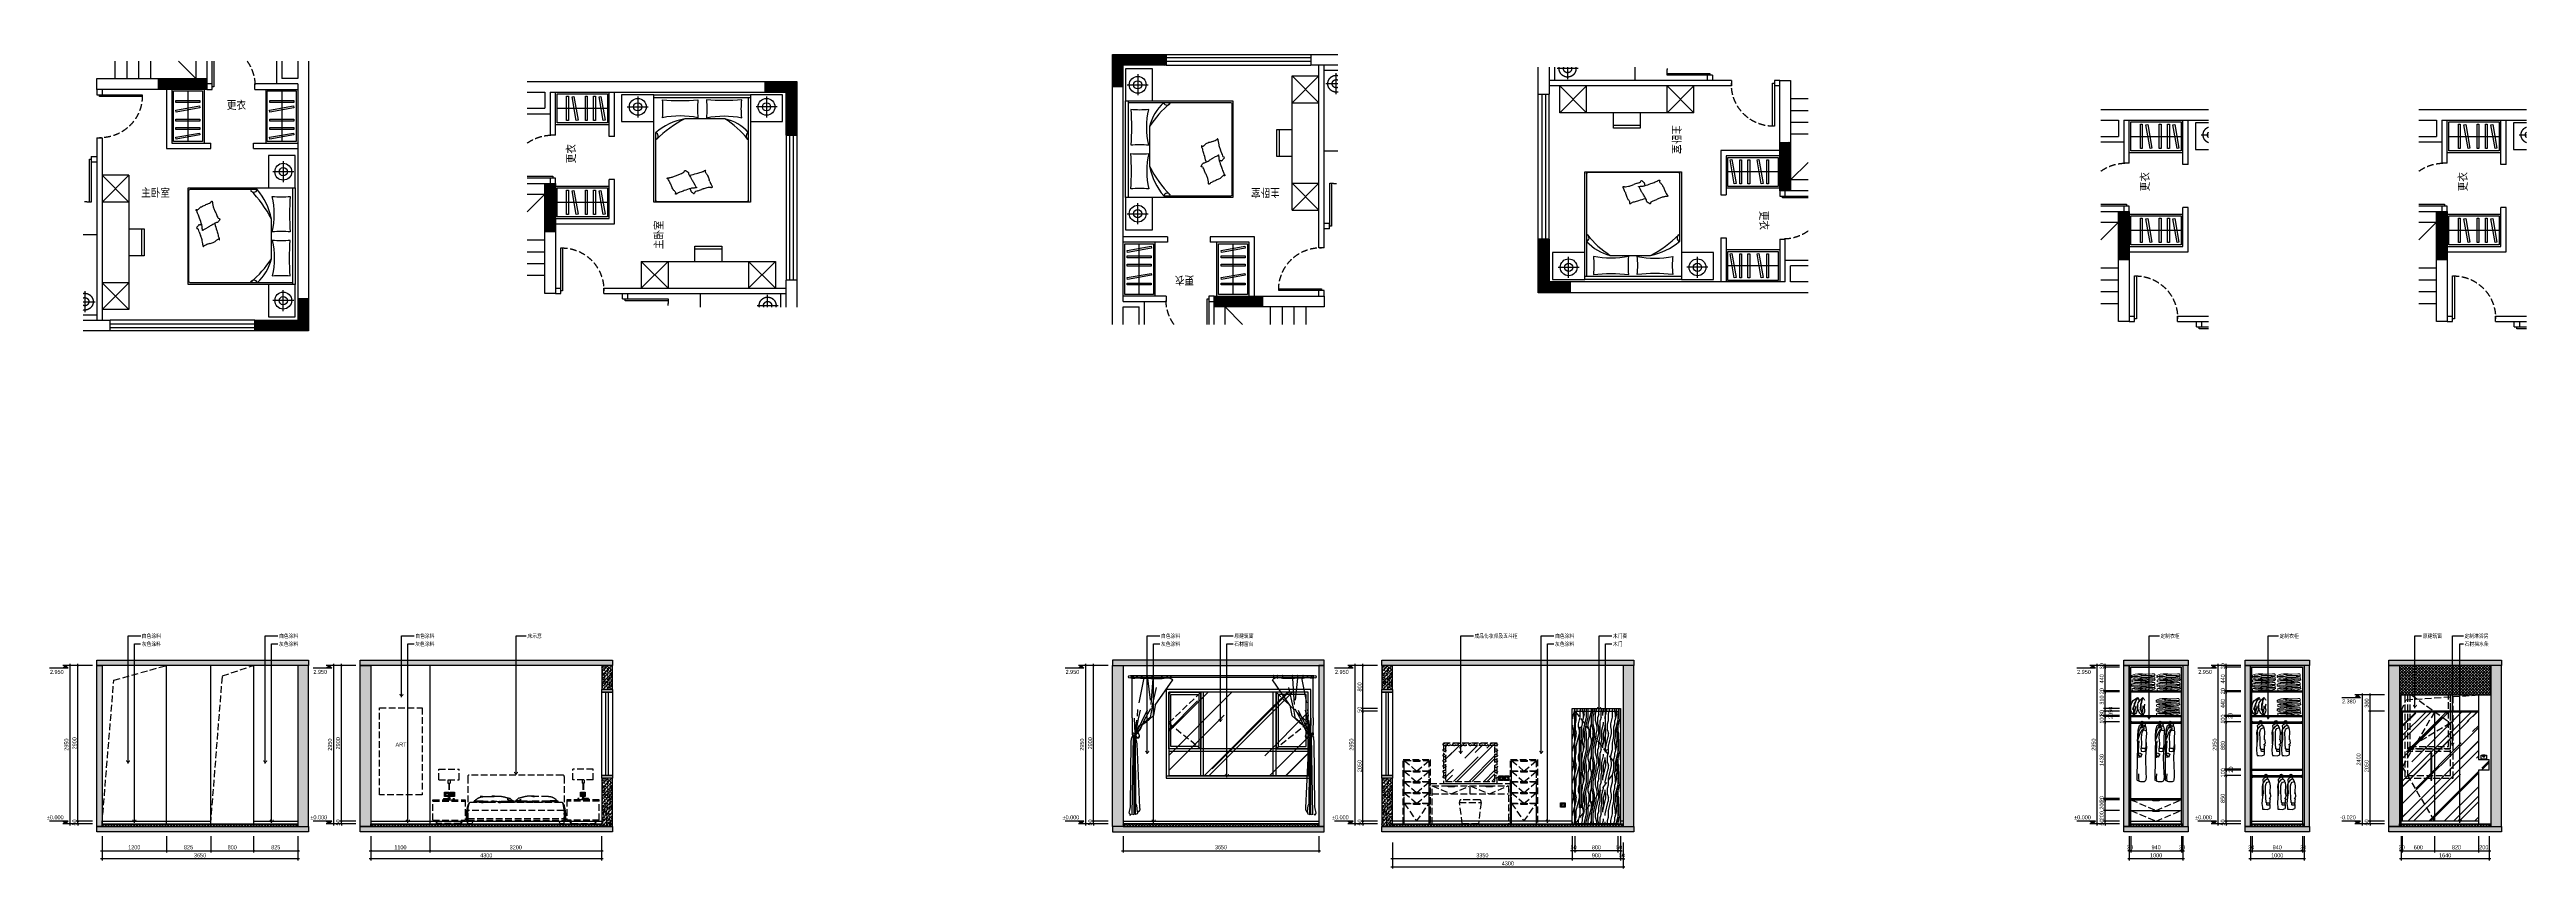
# Model space of a CAD drawing. Extents: x 468514 to 728049, y -74127 to 69080.
# Drawn here: x 495711 to 541871, y -71357 to -56107 of the extents above; entities that cross this region are included whole.
import ezdxf
from ezdxf.enums import TextEntityAlignment as Align
from ezdxf.xclip import XClip

# ---------------------------------------------------------------- set-up
doc = ezdxf.new("R2010")
doc.units = 0
doc.header["$LTSCALE"] = 500
doc.header["$MEASUREMENT"] = 0
doc.header["$XCLIPFRAME"] = 0
doc.linetypes.add('DASH', pattern=[0.35, 0.25, -0.1])
doc.linetypes.add('HIDDEN', pattern=[0.375, 0.25, -0.125])
doc.layers.get('Defpoints').update_dxf_attribs({"color": 229})
doc.layers.add('AUDIT_D_051122161005-4', color=251, linetype='Continuous', lineweight=0)
for name, color, linetype in [('Door 门', 107, 'Continuous'), ('E 立面填充', 250, 'Continuous'), ('E 立面墙体', 245, 'Continuous'), ('E 立面家具、洁具', 153, 'Continuous'), ('E 立面材料分格线', 8, 'Continuous'), ('E 立面材料类别线', 154, 'Continuous'), ('E 立面标注尺寸', 9, 'Continuous'), ('E 立面装饰完成线', 225, 'Continuous'), ('E 立面门', 107, 'Continuous'), ('P-Furniture 家具', 153, 'Continuous'), ('P-Make furniture 固定制作', 154, 'Continuous'), ('P-N wall 新建隔墙', 241, 'Continuous'), ('P-O wall 原始墙体', 245, 'Continuous'), ('P-o 原建筑尺寸', 8, 'Continuous'), ('P-Stair 楼梯（原建筑设备）', 159, 'Continuous'), ('P-Text  平面文字', 9, 'Continuous'), ('P-Ware 洁具', 153, 'Continuous'), ('P-window 窗', 107, 'Continuous'), ('WALL', 9, 'Continuous')]:
    doc.layers.add(name, color=color, linetype=linetype)
doc.styles.add('DIM_FONT', font='SIMPLEX.shx', dxfattribs={"width": 0.8})
doc.styles.add('PDC DIM', font='PMingLiU-ExtB.ttf', dxfattribs={"width": 0.85})
doc.styles.add('Xref-标准套房C$0$黑体', font='simhei.ttf')
doc.dimstyles.new('PDC-A2', dxfattribs={"dimscale": 0, "dimtxt": 2.5, "dimasz": 1, "dimexe": 1, "dimexo": 1, "dimgap": 0.7, "dimtad": 1, "dimdec": 0, "dimtxsty": 'PDC DIM', "dimblk": 'ARCHTICK', "dimcen": 1, "dimdle": 1, "dimclrd": 8, "dimclre": 8, "dimclrt": 9, "dimadec": 0, "dimazin": 0, "dimtfac": 1, "dimtdec": 0, "dimtix": 1, "dimtmove": 2, "dimatfit": 3, "dimldrblk": 'PDC A2 T R', "dimfxl": 10, "dimfxlon": 1, "dimarcsym": 0})
pattern_1 = [(45, (-208763.564, 105386.938), (-8.83883476, 8.83883476), [])]

msp = doc.modelspace()

# ---------------------------------------------------------------- texts
at = {"layer": 'E 立面标注尺寸', "color": 9, "char_height": 75, "attachment_point": 1, "style": 'PDC DIM'}
for s, insert in [('灰色涂料', (497429.9, -67139)), ('白色涂料', (497430.5, -66989)), ('灰色涂料', (499987.8, -67139)), ('白色涂料', (499988.4, -66989)), ('灰色涂料', (502525.8, -67139)), ('白色涂料', (502526.4, -66989)), ('{\\fPMingLiU|b0|i0|c136|p18;床示意}', (504616.8, -66989)), ('灰色涂料', (516423.8, -67139)), ('白色涂料', (516424.4, -66989)), ('{\\fPMingLiU|b0|i0|c134|p18;石材窗台}', (517789.8, -67139)), ('{\\fPMingLiU|b0|i0|c134|p18;原建筑窗}', (517790.4, -66989)), ('{\\fPMingLiU|b0|i0|c134|p18;成品化妆桌及五斗柜}', (522266.1, -66989)), ('灰色涂料', (523767.2, -67139)), ('白色涂料', (523767.8, -66989)), ('{\\fPMingLiU|b0|i0|c134|p18;木门}', (524845.7, -67139)), ('{\\fPMingLiU|b0|i0|c134|p18;木门套}', (524846.3, -66989)), ('{\\fPMingLiU|b0|i0|c134|p18;定制衣柜}', (535050.3, -66989)), ('{\\fPMingLiU|b0|i0|c134|p18;定制衣柜}', (537270.1, -66989)), ('原建筑窗', (539938.6, -66989)), ('{\\fSimSun|b0|i0|c134|p2;定制淋浴房}', (540717.2, -66989)), ('{\\fPMingLiU|b0|i0|c136|p18;石材挡水条}', (540718.1, -67139)), ('{\\fPMingLiU|b0|i0|c134|p18;ART}', (502158.4, -69012))]:
    msp.add_mtext(s, dxfattribs=dict(at, insert=insert))

# ---------------------------------------------------------------- blocks, each defined once
blk = doc.blocks.new('A$C7BB304D7')
blk.add_hatch(color=256).paths.add_polyline_path([(127, 77), (204, 0), (126, 32), (49, 0)])
at = {"linetype": 'DASH', "ltscale": 0.5}
for p, q in [((2, 330), (2, 30)), ((302, 330), (2, 330)), ((2, 30), (302, 30)), ((302, 30), (302, 330))]:
    blk.add_line(p, q, dxfattribs=at)
for p, q in [((42, 95), (212, 95)), ((42, 80), (212, 80))]:
    blk.add_line(p, q)
at = {"const_width": 3}
blk.add_lwpolyline([(2, 80), (2, 330), (252, 330), (252, 80), (212, 80), (212, 95), (217, 95, 0.414214), (237, 115), (237, 295, 0.414214), (217, 315), (37, 315, 0.414214), (17, 295), (17, 115, 0.414214), (37, 95), (42, 95), (42, 80)], format="xyb", close=True, dxfattribs=at)
blk.add_lwpolyline([(17, 115), (19, 239), (217, 315)])
blk.add_lwpolyline([(204, 3), (126, 34), (49, 3), (127, 80)], close=True)
blk = doc.blocks.new('$DorLib2D$00000001')
for p, q in [((0.45, 0.975), (0.5, 0.975)), ((0.45, 0), (0.45, 0.975)), ((0.5, 0), (0.5, 0.975)), ((0.5, 0), (0.45, 0))]:
    blk.add_line(p, q)
at = {"lineweight": 13}
blk.add_arc((0.475, 0), 0.975, 91.4693, 180, dxfattribs=at)
blk = doc.blocks.new('$WINLIB2D$00000001')
at = {"color": 0}
for points in [[(-0.5, 0.5), (-0.5, -0.5)], [(-0.5, 0.5), (0.5, 0.5)], [(0.5, -0.5), (0.5, 0.5)], [(0.5, 0.167), (-0.5, 0.167)], [(0.5, -0.167), (-0.5, -0.167)], [(-0.5, -0.5), (0.5, -0.5)]]:
    blk.add_lwpolyline(points, dxfattribs=at)
blk = doc.blocks.new('_ArchTick')
at = {"color": 0, "linetype": 'ByBlock', "const_width": 0.4}
blk.add_lwpolyline([(-0.5, -0.5), (0.5, 0.5)], dxfattribs=at)
blk = doc.blocks.new('*D1136')
at = {"layer": 'Defpoints', "color": 0, "transparency": 16777216}
for p in [(270407, -104422), (270607, -104422), (270607, -105019)]:
    blk.add_point(p, dxfattribs=at)
at = {"layer": 'P-o 原建筑尺寸', "color": 8, "lineweight": -2, "transparency": 16777216}
for p, q in [((270407, -104482), (270407, -105079)), ((270607, -104482), (270607, -105079)), ((270407, -105019), (270347, -105019)), ((270407, -105019), (270607, -105019)), ((270607, -105019), (270667, -105019))]:
    blk.add_line(p, q, dxfattribs=at)
at = {"layer": 'P-o 原建筑尺寸', "color": 8, "lineweight": -2, "transparency": 16777216, "xscale": 60, "yscale": 60, "zscale": 60}
blk.add_blockref('_ArchTick', (270407, -105019), dxfattribs=at)
at = {"layer": 'P-o 原建筑尺寸', "color": 8, "lineweight": -2, "transparency": 16777216, "xscale": 60, "yscale": 60, "zscale": 60, "rotation": 180}
blk.add_blockref('_ArchTick', (270607, -105019), dxfattribs=at)
at = {"layer": 'P-o 原建筑尺寸', "color": 9, "transparency": 16777216, "insert": (270507, -104893), "char_height": 150, "attachment_point": 5, "style": 'PDC DIM'}
blk.add_mtext('200', dxfattribs=at)
blk = doc.blocks.new('PDC A2 T R')
at = {"color": 0, "linetype": 'ByBlock'}
blk.add_line((0, 0), (-2, 0), dxfattribs=at)
for points in [[(-2.15, 0.89), (-1.49, 1.35), (-0.6, 0), (0, 0)], [(-2.15, -0.89), (-1.49, -1.35), (-0.6, 0), (0, 0)]]:
    blk.add_solid(points, dxfattribs=at)
blk = doc.blocks.new('*D1137')
at = {"layer": 'Defpoints', "color": 0, "transparency": 16777216}
for p in [(270607, -104422), (274607, -104422), (274607, -105019)]:
    blk.add_point(p, dxfattribs=at)
at = {"layer": 'P-o 原建筑尺寸', "color": 8, "lineweight": -2, "transparency": 16777216}
for p, q in [((270607, -104482), (270607, -105079)), ((274607, -104482), (274607, -105079)), ((270547, -105019), (274667, -105019))]:
    blk.add_line(p, q, dxfattribs=at)
at = {"layer": 'P-o 原建筑尺寸', "color": 8, "lineweight": -2, "transparency": 16777216, "xscale": 60, "yscale": 60, "zscale": 60, "rotation": 180}
blk.add_blockref('_ArchTick', (270607, -105019), dxfattribs=at)
at = {"layer": 'P-o 原建筑尺寸', "color": 8, "lineweight": -2, "transparency": 16777216, "xscale": 60, "yscale": 60, "zscale": 60}
blk.add_blockref('_ArchTick', (274607, -105019), dxfattribs=at)
at = {"layer": 'P-o 原建筑尺寸', "color": 9, "transparency": 16777216, "insert": (272607, -104893), "char_height": 150, "attachment_point": 5, "style": 'PDC DIM'}
blk.add_mtext('4000', dxfattribs=at)
blk = doc.blocks.new('*D1138')
at = {"layer": 'Defpoints', "color": 0, "transparency": 16777216}
for p in [(274607, -104422), (274707, -104422), (274707, -105019)]:
    blk.add_point(p, dxfattribs=at)
at = {"layer": 'P-o 原建筑尺寸', "color": 8, "lineweight": -2, "transparency": 16777216}
for p, q in [((274607, -104482), (274607, -105079)), ((274707, -104482), (274707, -105079)), ((274607, -105019), (274547, -105019)), ((274607, -105019), (274707, -105019)), ((274707, -105019), (274767, -105019))]:
    blk.add_line(p, q, dxfattribs=at)
at = {"layer": 'P-o 原建筑尺寸', "color": 8, "lineweight": -2, "transparency": 16777216, "xscale": 60, "yscale": 60, "zscale": 60}
blk.add_blockref('_ArchTick', (274607, -105019), dxfattribs=at)
at = {"layer": 'P-o 原建筑尺寸', "color": 8, "lineweight": -2, "transparency": 16777216, "xscale": 60, "yscale": 60, "zscale": 60, "rotation": 180}
blk.add_blockref('_ArchTick', (274707, -105019), dxfattribs=at)
at = {"layer": 'P-o 原建筑尺寸', "color": 9, "transparency": 16777216, "insert": (274657, -104893), "char_height": 150, "attachment_point": 5, "style": 'PDC DIM'}
blk.add_mtext('100', dxfattribs=at)
blk = doc.blocks.new('*D1139')
at = {"layer": 'Defpoints', "color": 0, "transparency": 16777216}
for p in [(274707, -104422), (278207, -104422), (278207, -105019)]:
    blk.add_point(p, dxfattribs=at)
at = {"layer": 'P-o 原建筑尺寸', "color": 8, "lineweight": -2, "transparency": 16777216}
for p, q in [((274707, -104482), (274707, -105079)), ((278207, -104482), (278207, -105079)), ((274647, -105019), (278267, -105019))]:
    blk.add_line(p, q, dxfattribs=at)
at = {"layer": 'P-o 原建筑尺寸', "color": 8, "lineweight": -2, "transparency": 16777216, "xscale": 60, "yscale": 60, "zscale": 60, "rotation": 180}
blk.add_blockref('_ArchTick', (274707, -105019), dxfattribs=at)
at = {"layer": 'P-o 原建筑尺寸', "color": 8, "lineweight": -2, "transparency": 16777216, "xscale": 60, "yscale": 60, "zscale": 60}
blk.add_blockref('_ArchTick', (278207, -105019), dxfattribs=at)
at = {"layer": 'P-o 原建筑尺寸', "color": 9, "transparency": 16777216, "insert": (276457, -104892), "char_height": 150, "attachment_point": 5, "style": 'PDC DIM'}
blk.add_mtext('3500', dxfattribs=at)
blk = doc.blocks.new('*D1140')
at = {"layer": 'Defpoints', "color": 0, "transparency": 16777216}
for p in [(278207, -104422), (278407, -104402), (278407, -105019)]:
    blk.add_point(p, dxfattribs=at)
at = {"layer": 'P-o 原建筑尺寸', "color": 8, "lineweight": -2, "transparency": 16777216}
for p, q in [((278207, -104482), (278207, -105079)), ((278407, -104462), (278407, -105079)), ((278207, -105019), (278147, -105019)), ((278207, -105019), (278407, -105019)), ((278407, -105019), (278467, -105019))]:
    blk.add_line(p, q, dxfattribs=at)
at = {"layer": 'P-o 原建筑尺寸', "color": 8, "lineweight": -2, "transparency": 16777216, "xscale": 60, "yscale": 60, "zscale": 60}
blk.add_blockref('_ArchTick', (278207, -105019), dxfattribs=at)
at = {"layer": 'P-o 原建筑尺寸', "color": 8, "lineweight": -2, "transparency": 16777216, "xscale": 60, "yscale": 60, "zscale": 60, "rotation": 180}
blk.add_blockref('_ArchTick', (278407, -105019), dxfattribs=at)
at = {"layer": 'P-o 原建筑尺寸', "color": 9, "transparency": 16777216, "insert": (278307, -104893), "char_height": 150, "attachment_point": 5, "style": 'PDC DIM'}
blk.add_mtext('200', dxfattribs=at)
blk = doc.blocks.new('*D1141')
at = {"layer": 'Defpoints', "color": 0, "transparency": 16777216}
for p in [(270407, -104519), (278407, -104519), (278407, -105327)]:
    blk.add_point(p, dxfattribs=at)
at = {"layer": 'P-o 原建筑尺寸', "color": 8, "lineweight": -2, "transparency": 16777216}
for p, q in [((270407, -104727), (270407, -105387)), ((278407, -104727), (278407, -105387)), ((270347, -105327), (278467, -105327))]:
    blk.add_line(p, q, dxfattribs=at)
at = {"layer": 'P-o 原建筑尺寸', "color": 8, "lineweight": -2, "transparency": 16777216, "xscale": 60, "yscale": 60, "zscale": 60, "rotation": 180}
blk.add_blockref('_ArchTick', (270407, -105327), dxfattribs=at)
at = {"layer": 'P-o 原建筑尺寸', "color": 8, "lineweight": -2, "transparency": 16777216, "xscale": 60, "yscale": 60, "zscale": 60}
blk.add_blockref('_ArchTick', (278407, -105327), dxfattribs=at)
at = {"layer": 'P-o 原建筑尺寸', "color": 9, "transparency": 16777216, "insert": (274407, -105201), "char_height": 150, "attachment_point": 5, "style": 'PDC DIM'}
blk.add_mtext('8000', dxfattribs=at)
blk = doc.blocks.new('*D1142')
at = {"layer": 'Defpoints', "color": 0, "transparency": 16777216}
for p in [(268953, -93491), (269583, -93291), (269583, -93491)]:
    blk.add_point(p, dxfattribs=at)
at = {"layer": 'P-o 原建筑尺寸', "color": 8, "lineweight": -2, "transparency": 16777216}
for p, q in [((268953, -93291), (268953, -93231)), ((269523, -93291), (268893, -93291)), ((269523, -93491), (268893, -93491)), ((268953, -93291), (268953, -93491)), ((268953, -93491), (268953, -93551))]:
    blk.add_line(p, q, dxfattribs=at)
at = {"layer": 'P-o 原建筑尺寸', "color": 8, "lineweight": -2, "transparency": 16777216, "xscale": 60, "yscale": 60, "zscale": 60}
for p, rotation in [((268953, -93291), 270), ((268953, -93491), 90)]:
    blk.add_blockref('_ArchTick', p, dxfattribs=dict(at, rotation=rotation))
at = {"layer": 'P-o 原建筑尺寸', "color": 9, "transparency": 16777216, "insert": (268827, -93391), "char_height": 150, "attachment_point": 5, "rotation": 90, "style": 'PDC DIM'}
blk.add_mtext('200', dxfattribs=at)
blk = doc.blocks.new('*D1143')
at = {"layer": 'Defpoints', "color": 0, "transparency": 16777216}
for p in [(269583, -93491), (268953, -94991), (269583, -94991)]:
    blk.add_point(p, dxfattribs=at)
at = {"layer": 'P-o 原建筑尺寸', "color": 8, "lineweight": -2, "transparency": 16777216}
for p, q in [((269523, -93491), (268893, -93491)), ((268953, -93431), (268953, -95051)), ((269523, -94991), (268893, -94991))]:
    blk.add_line(p, q, dxfattribs=at)
at = {"layer": 'P-o 原建筑尺寸', "color": 8, "lineweight": -2, "transparency": 16777216, "xscale": 60, "yscale": 60, "zscale": 60}
for p, rotation in [((268953, -93491), 90), ((268953, -94991), 270)]:
    blk.add_blockref('_ArchTick', p, dxfattribs=dict(at, rotation=rotation))
at = {"layer": 'P-o 原建筑尺寸', "color": 9, "transparency": 16777216, "insert": (268826, -94241), "char_height": 150, "attachment_point": 5, "rotation": 90, "style": 'PDC DIM'}
blk.add_mtext('1500', dxfattribs=at)
blk = doc.blocks.new('*D1144')
at = {"layer": 'Defpoints', "color": 0, "transparency": 16777216}
for p in [(269583, -94991), (268953, -96291), (269583, -96291)]:
    blk.add_point(p, dxfattribs=at)
at = {"layer": 'P-o 原建筑尺寸', "color": 8, "lineweight": -2, "transparency": 16777216}
for p, q in [((269523, -94991), (268893, -94991)), ((268953, -94931), (268953, -96351)), ((269523, -96291), (268893, -96291))]:
    blk.add_line(p, q, dxfattribs=at)
at = {"layer": 'P-o 原建筑尺寸', "color": 8, "lineweight": -2, "transparency": 16777216, "xscale": 60, "yscale": 60, "zscale": 60}
for p, rotation in [((268953, -94991), 90), ((268953, -96291), 270)]:
    blk.add_blockref('_ArchTick', p, dxfattribs=dict(at, rotation=rotation))
at = {"layer": 'P-o 原建筑尺寸', "color": 9, "transparency": 16777216, "insert": (268827, -95641), "char_height": 150, "attachment_point": 5, "rotation": 90, "style": 'PDC DIM'}
blk.add_mtext('1300', dxfattribs=at)
blk = doc.blocks.new('*D1145')
at = {"layer": 'Defpoints', "color": 0, "transparency": 16777216}
for p in [(269583, -96291), (268953, -96491), (269583, -96491)]:
    blk.add_point(p, dxfattribs=at)
at = {"layer": 'P-o 原建筑尺寸', "color": 8, "lineweight": -2, "transparency": 16777216}
for p, q in [((269523, -96291), (268893, -96291)), ((268953, -96291), (268953, -96231)), ((268953, -96291), (268953, -96491)), ((269523, -96491), (268893, -96491)), ((268953, -96491), (268953, -96551))]:
    blk.add_line(p, q, dxfattribs=at)
at = {"layer": 'P-o 原建筑尺寸', "color": 8, "lineweight": -2, "transparency": 16777216, "xscale": 60, "yscale": 60, "zscale": 60}
for p, rotation in [((268953, -96291), 270), ((268953, -96491), 90)]:
    blk.add_blockref('_ArchTick', p, dxfattribs=dict(at, rotation=rotation))
at = {"layer": 'P-o 原建筑尺寸', "color": 9, "transparency": 16777216, "insert": (268827, -96391), "char_height": 150, "attachment_point": 5, "rotation": 90, "style": 'PDC DIM'}
blk.add_mtext('200', dxfattribs=at)
blk = doc.blocks.new('*D1146')
at = {"layer": 'Defpoints', "color": 0, "transparency": 16777216}
for p in [(269583, -96491), (268953, -98091), (269583, -98091)]:
    blk.add_point(p, dxfattribs=at)
at = {"layer": 'P-o 原建筑尺寸', "color": 8, "lineweight": -2, "transparency": 16777216}
for p, q in [((268953, -96431), (268953, -98151)), ((269523, -96491), (268893, -96491)), ((269523, -98091), (268893, -98091))]:
    blk.add_line(p, q, dxfattribs=at)
at = {"layer": 'P-o 原建筑尺寸', "color": 8, "lineweight": -2, "transparency": 16777216, "xscale": 60, "yscale": 60, "zscale": 60}
for p, rotation in [((268953, -96491), 90), ((268953, -98091), 270)]:
    blk.add_blockref('_ArchTick', p, dxfattribs=dict(at, rotation=rotation))
at = {"layer": 'P-o 原建筑尺寸', "color": 9, "transparency": 16777216, "insert": (268826, -97291), "char_height": 150, "attachment_point": 5, "rotation": 90, "style": 'PDC DIM'}
blk.add_mtext('1600', dxfattribs=at)
blk = doc.blocks.new('*D1147')
at = {"layer": 'Defpoints', "color": 0, "transparency": 16777216}
for p in [(268953, -98291), (269583, -98091), (269583, -98291)]:
    blk.add_point(p, dxfattribs=at)
at = {"layer": 'P-o 原建筑尺寸', "color": 8, "lineweight": -2, "transparency": 16777216}
for p, q in [((269523, -98091), (268893, -98091)), ((269523, -98291), (268893, -98291)), ((268953, -98091), (268953, -98031)), ((268953, -98091), (268953, -98291)), ((268953, -98291), (268953, -98351))]:
    blk.add_line(p, q, dxfattribs=at)
at = {"layer": 'P-o 原建筑尺寸', "color": 8, "lineweight": -2, "transparency": 16777216, "xscale": 60, "yscale": 60, "zscale": 60}
for p, rotation in [((268953, -98091), 270), ((268953, -98291), 90)]:
    blk.add_blockref('_ArchTick', p, dxfattribs=dict(at, rotation=rotation))
at = {"layer": 'P-o 原建筑尺寸', "color": 9, "transparency": 16777216, "insert": (268827, -98191), "char_height": 150, "attachment_point": 5, "rotation": 90, "style": 'PDC DIM'}
blk.add_mtext('200', dxfattribs=at)
blk = doc.blocks.new('*D1148')
at = {"layer": 'Defpoints', "color": 0, "transparency": 16777216}
for p in [(269583, -98291), (268953, -99291), (269583, -99291)]:
    blk.add_point(p, dxfattribs=at)
at = {"layer": 'P-o 原建筑尺寸', "color": 8, "lineweight": -2, "transparency": 16777216}
for p, q in [((269523, -98291), (268893, -98291)), ((268953, -98231), (268953, -99351)), ((269523, -99291), (268893, -99291))]:
    blk.add_line(p, q, dxfattribs=at)
at = {"layer": 'P-o 原建筑尺寸', "color": 8, "lineweight": -2, "transparency": 16777216, "xscale": 60, "yscale": 60, "zscale": 60}
for p, rotation in [((268953, -98291), 90), ((268953, -99291), 270)]:
    blk.add_blockref('_ArchTick', p, dxfattribs=dict(at, rotation=rotation))
at = {"layer": 'P-o 原建筑尺寸', "color": 9, "transparency": 16777216, "insert": (268827, -98791), "char_height": 150, "attachment_point": 5, "rotation": 90, "style": 'PDC DIM'}
blk.add_mtext('1000', dxfattribs=at)
blk = doc.blocks.new('*D1149')
at = {"layer": 'Defpoints', "color": 0, "transparency": 16777216}
for p in [(268953, -99491), (269583, -99291), (269583, -99491)]:
    blk.add_point(p, dxfattribs=at)
at = {"layer": 'P-o 原建筑尺寸', "color": 8, "lineweight": -2, "transparency": 16777216}
for p, q in [((268953, -99291), (268953, -99231)), ((269523, -99291), (268893, -99291)), ((269523, -99491), (268893, -99491)), ((268953, -99291), (268953, -99491)), ((268953, -99491), (268953, -99551))]:
    blk.add_line(p, q, dxfattribs=at)
at = {"layer": 'P-o 原建筑尺寸', "color": 8, "lineweight": -2, "transparency": 16777216, "xscale": 60, "yscale": 60, "zscale": 60}
for p, rotation in [((268953, -99291), 270), ((268953, -99491), 90)]:
    blk.add_blockref('_ArchTick', p, dxfattribs=dict(at, rotation=rotation))
at = {"layer": 'P-o 原建筑尺寸', "color": 9, "transparency": 16777216, "insert": (268827, -99391), "char_height": 150, "attachment_point": 5, "rotation": 90, "style": 'PDC DIM'}
blk.add_mtext('200', dxfattribs=at)
blk = doc.blocks.new('*D1150')
at = {"layer": 'Defpoints', "color": 0, "transparency": 16777216}
for p in [(269583, -99491), (268953, -103791), (269583, -103791)]:
    blk.add_point(p, dxfattribs=at)
at = {"layer": 'P-o 原建筑尺寸', "color": 8, "lineweight": -2, "transparency": 16777216}
for p, q in [((269523, -99491), (268893, -99491)), ((268953, -99431), (268953, -103851)), ((269523, -103791), (268893, -103791))]:
    blk.add_line(p, q, dxfattribs=at)
at = {"layer": 'P-o 原建筑尺寸', "color": 8, "lineweight": -2, "transparency": 16777216, "xscale": 60, "yscale": 60, "zscale": 60}
for p, rotation in [((268953, -99491), 90), ((268953, -103791), 270)]:
    blk.add_blockref('_ArchTick', p, dxfattribs=dict(at, rotation=rotation))
at = {"layer": 'P-o 原建筑尺寸', "color": 9, "transparency": 16777216, "insert": (268827, -101641), "char_height": 150, "attachment_point": 5, "rotation": 90, "style": 'PDC DIM'}
blk.add_mtext('4300', dxfattribs=at)
blk = doc.blocks.new('*D1151')
at = {"layer": 'Defpoints', "color": 0, "transparency": 16777216}
for p in [(269583, -103791), (268953, -103991), (269583, -103991)]:
    blk.add_point(p, dxfattribs=at)
at = {"layer": 'P-o 原建筑尺寸', "color": 8, "lineweight": -2, "transparency": 16777216}
for p, q in [((269523, -103791), (268893, -103791)), ((268953, -103791), (268953, -103731)), ((268953, -103791), (268953, -103991)), ((269523, -103991), (268893, -103991)), ((268953, -103991), (268953, -104051))]:
    blk.add_line(p, q, dxfattribs=at)
at = {"layer": 'P-o 原建筑尺寸', "color": 8, "lineweight": -2, "transparency": 16777216, "xscale": 60, "yscale": 60, "zscale": 60}
for p, rotation in [((268953, -103791), 270), ((268953, -103991), 90)]:
    blk.add_blockref('_ArchTick', p, dxfattribs=dict(at, rotation=rotation))
at = {"layer": 'P-o 原建筑尺寸', "color": 9, "transparency": 16777216, "insert": (268827, -103891), "char_height": 150, "attachment_point": 5, "rotation": 90, "style": 'PDC DIM'}
blk.add_mtext('200', dxfattribs=at)
blk = doc.blocks.new('*D1152')
at = {"layer": 'Defpoints', "color": 0, "transparency": 16777216}
for p in [(269583, -93291), (268496, -103991), (269583, -103991)]:
    blk.add_point(p, dxfattribs=at)
at = {"layer": 'P-o 原建筑尺寸', "color": 8, "lineweight": -2, "transparency": 16777216}
for p, q in [((268496, -93231), (268496, -104051)), ((269096, -93291), (268436, -93291)), ((269096, -103991), (268436, -103991))]:
    blk.add_line(p, q, dxfattribs=at)
at = {"layer": 'P-o 原建筑尺寸', "color": 8, "lineweight": -2, "transparency": 16777216, "xscale": 60, "yscale": 60, "zscale": 60}
for p, rotation in [((268496, -93291), 90), ((268496, -103991), 270)]:
    blk.add_blockref('_ArchTick', p, dxfattribs=dict(at, rotation=rotation))
at = {"layer": 'P-o 原建筑尺寸', "color": 9, "transparency": 16777216, "insert": (268371, -98641), "char_height": 150, "attachment_point": 5, "rotation": 90, "style": 'PDC DIM'}
blk.add_mtext('10700', dxfattribs=at)
blk = doc.blocks.new('*D1157')
at = {"layer": 'Defpoints', "color": 0, "transparency": 16777216}
for p in [(278929, -93291), (278929, -93491), (279559, -93491)]:
    blk.add_point(p, dxfattribs=at)
at = {"layer": 'P-o 原建筑尺寸', "color": 8, "lineweight": -2, "transparency": 16777216}
for p, q in [((279559, -93291), (279559, -93231)), ((278989, -93291), (279619, -93291)), ((278989, -93491), (279619, -93491)), ((279559, -93291), (279559, -93491)), ((279559, -93491), (279559, -93551))]:
    blk.add_line(p, q, dxfattribs=at)
at = {"layer": 'P-o 原建筑尺寸', "color": 8, "lineweight": -2, "transparency": 16777216, "xscale": 60, "yscale": 60, "zscale": 60}
for p, rotation in [((279559, -93291), 270), ((279559, -93491), 90)]:
    blk.add_blockref('_ArchTick', p, dxfattribs=dict(at, rotation=rotation))
at = {"layer": 'P-o 原建筑尺寸', "color": 9, "transparency": 16777216, "insert": (279434, -93391), "char_height": 150, "attachment_point": 5, "rotation": 90, "style": 'PDC DIM'}
blk.add_mtext('200', dxfattribs=at)
blk = doc.blocks.new('*D1158')
at = {"layer": 'Defpoints', "color": 0, "transparency": 16777216}
for p in [(278929, -93491), (278929, -94991), (279559, -94991)]:
    blk.add_point(p, dxfattribs=at)
at = {"layer": 'P-o 原建筑尺寸', "color": 8, "lineweight": -2, "transparency": 16777216}
for p, q in [((278989, -93491), (279619, -93491)), ((279559, -93431), (279559, -95051)), ((278989, -94991), (279619, -94991))]:
    blk.add_line(p, q, dxfattribs=at)
at = {"layer": 'P-o 原建筑尺寸', "color": 8, "lineweight": -2, "transparency": 16777216, "xscale": 60, "yscale": 60, "zscale": 60}
for p, rotation in [((279559, -93491), 90), ((279559, -94991), 270)]:
    blk.add_blockref('_ArchTick', p, dxfattribs=dict(at, rotation=rotation))
at = {"layer": 'P-o 原建筑尺寸', "color": 9, "transparency": 16777216, "insert": (279432, -94241), "char_height": 150, "attachment_point": 5, "rotation": 90, "style": 'PDC DIM'}
blk.add_mtext('1500', dxfattribs=at)
blk = doc.blocks.new('*D1159')
at = {"layer": 'Defpoints', "color": 0, "transparency": 16777216}
for p in [(278929, -94991), (278929, -96291), (279559, -96291)]:
    blk.add_point(p, dxfattribs=at)
at = {"layer": 'P-o 原建筑尺寸', "color": 8, "lineweight": -2, "transparency": 16777216}
for p, q in [((278989, -94991), (279619, -94991)), ((279559, -94931), (279559, -96351)), ((278989, -96291), (279619, -96291))]:
    blk.add_line(p, q, dxfattribs=at)
at = {"layer": 'P-o 原建筑尺寸', "color": 8, "lineweight": -2, "transparency": 16777216, "xscale": 60, "yscale": 60, "zscale": 60}
for p, rotation in [((279559, -94991), 90), ((279559, -96291), 270)]:
    blk.add_blockref('_ArchTick', p, dxfattribs=dict(at, rotation=rotation))
at = {"layer": 'P-o 原建筑尺寸', "color": 9, "transparency": 16777216, "insert": (279434, -95641), "char_height": 150, "attachment_point": 5, "rotation": 90, "style": 'PDC DIM'}
blk.add_mtext('1300', dxfattribs=at)
blk = doc.blocks.new('*D1160')
at = {"layer": 'Defpoints', "color": 0, "transparency": 16777216}
for p in [(278929, -96291), (278929, -96491), (279559, -96491)]:
    blk.add_point(p, dxfattribs=at)
at = {"layer": 'P-o 原建筑尺寸', "color": 8, "lineweight": -2, "transparency": 16777216}
for p, q in [((278989, -96291), (279619, -96291)), ((279559, -96291), (279559, -96231)), ((279559, -96291), (279559, -96491)), ((278989, -96491), (279619, -96491)), ((279559, -96491), (279559, -96551))]:
    blk.add_line(p, q, dxfattribs=at)
at = {"layer": 'P-o 原建筑尺寸', "color": 8, "lineweight": -2, "transparency": 16777216, "xscale": 60, "yscale": 60, "zscale": 60}
for p, rotation in [((279559, -96291), 270), ((279559, -96491), 90)]:
    blk.add_blockref('_ArchTick', p, dxfattribs=dict(at, rotation=rotation))
at = {"layer": 'P-o 原建筑尺寸', "color": 9, "transparency": 16777216, "insert": (279434, -96391), "char_height": 150, "attachment_point": 5, "rotation": 90, "style": 'PDC DIM'}
blk.add_mtext('200', dxfattribs=at)
blk = doc.blocks.new('*D1161')
at = {"layer": 'Defpoints', "color": 0, "transparency": 16777216}
for p in [(278929, -96491), (278929, -98691), (279559, -98691)]:
    blk.add_point(p, dxfattribs=at)
at = {"layer": 'P-o 原建筑尺寸', "color": 8, "lineweight": -2, "transparency": 16777216}
for p, q in [((279559, -96431), (279559, -98751)), ((278989, -96491), (279619, -96491)), ((278989, -98691), (279619, -98691))]:
    blk.add_line(p, q, dxfattribs=at)
at = {"layer": 'P-o 原建筑尺寸', "color": 8, "lineweight": -2, "transparency": 16777216, "xscale": 60, "yscale": 60, "zscale": 60}
for p, rotation in [((279559, -96491), 90), ((279559, -98691), 270)]:
    blk.add_blockref('_ArchTick', p, dxfattribs=dict(at, rotation=rotation))
at = {"layer": 'P-o 原建筑尺寸', "color": 9, "transparency": 16777216, "insert": (279434, -97591), "char_height": 150, "attachment_point": 5, "rotation": 90, "style": 'PDC DIM'}
blk.add_mtext('2200', dxfattribs=at)
blk = doc.blocks.new('*D1162')
at = {"layer": 'Defpoints', "color": 0, "transparency": 16777216}
for p in [(278929, -98691), (278929, -98891), (279559, -98891)]:
    blk.add_point(p, dxfattribs=at)
at = {"layer": 'P-o 原建筑尺寸', "color": 8, "lineweight": -2, "transparency": 16777216}
for p, q in [((278989, -98691), (279619, -98691)), ((279559, -98691), (279559, -98631)), ((279559, -98691), (279559, -98891)), ((278989, -98891), (279619, -98891)), ((279559, -98891), (279559, -98951))]:
    blk.add_line(p, q, dxfattribs=at)
at = {"layer": 'P-o 原建筑尺寸', "color": 8, "lineweight": -2, "transparency": 16777216, "xscale": 60, "yscale": 60, "zscale": 60}
for p, rotation in [((279559, -98691), 270), ((279559, -98891), 90)]:
    blk.add_blockref('_ArchTick', p, dxfattribs=dict(at, rotation=rotation))
at = {"layer": 'P-o 原建筑尺寸', "color": 9, "transparency": 16777216, "insert": (279434, -98791), "char_height": 150, "attachment_point": 5, "rotation": 90, "style": 'PDC DIM'}
blk.add_mtext('200', dxfattribs=at)
blk = doc.blocks.new('*D1163')
at = {"layer": 'Defpoints', "color": 0, "transparency": 16777216}
for p in [(278929, -98891), (278929, -99291), (279559, -99291)]:
    blk.add_point(p, dxfattribs=at)
at = {"layer": 'P-o 原建筑尺寸', "color": 8, "lineweight": -2, "transparency": 16777216}
for p, q in [((278989, -98891), (279619, -98891)), ((279559, -98831), (279559, -99351)), ((278989, -99291), (279619, -99291))]:
    blk.add_line(p, q, dxfattribs=at)
at = {"layer": 'P-o 原建筑尺寸', "color": 8, "lineweight": -2, "transparency": 16777216, "xscale": 60, "yscale": 60, "zscale": 60}
for p, rotation in [((279559, -98891), 90), ((279559, -99291), 270)]:
    blk.add_blockref('_ArchTick', p, dxfattribs=dict(at, rotation=rotation))
at = {"layer": 'P-o 原建筑尺寸', "color": 9, "transparency": 16777216, "insert": (279434, -99091), "char_height": 150, "attachment_point": 5, "rotation": 90, "style": 'PDC DIM'}
blk.add_mtext('400', dxfattribs=at)
blk = doc.blocks.new('*D1164')
at = {"layer": 'Defpoints', "color": 0, "transparency": 16777216}
for p in [(278929, -99291), (278929, -99491), (279559, -99491)]:
    blk.add_point(p, dxfattribs=at)
at = {"layer": 'P-o 原建筑尺寸', "color": 8, "lineweight": -2, "transparency": 16777216}
for p, q in [((279559, -99291), (279559, -99231)), ((278989, -99291), (279619, -99291)), ((278989, -99491), (279619, -99491)), ((279559, -99291), (279559, -99491)), ((279559, -99491), (279559, -99551))]:
    blk.add_line(p, q, dxfattribs=at)
at = {"layer": 'P-o 原建筑尺寸', "color": 8, "lineweight": -2, "transparency": 16777216, "xscale": 60, "yscale": 60, "zscale": 60}
for p, rotation in [((279559, -99291), 270), ((279559, -99491), 90)]:
    blk.add_blockref('_ArchTick', p, dxfattribs=dict(at, rotation=rotation))
at = {"layer": 'P-o 原建筑尺寸', "color": 9, "transparency": 16777216, "insert": (279434, -99391), "char_height": 150, "attachment_point": 5, "rotation": 90, "style": 'PDC DIM'}
blk.add_mtext('200', dxfattribs=at)
blk = doc.blocks.new('*D1165')
at = {"layer": 'Defpoints', "color": 0, "transparency": 16777216}
for p in [(278929, -99491), (278929, -101591), (279559, -101591)]:
    blk.add_point(p, dxfattribs=at)
at = {"layer": 'P-o 原建筑尺寸', "color": 8, "lineweight": -2, "transparency": 16777216}
for p, q in [((278989, -99491), (279619, -99491)), ((279559, -99431), (279559, -101651)), ((278989, -101591), (279619, -101591))]:
    blk.add_line(p, q, dxfattribs=at)
at = {"layer": 'P-o 原建筑尺寸', "color": 8, "lineweight": -2, "transparency": 16777216, "xscale": 60, "yscale": 60, "zscale": 60}
for p, rotation in [((279559, -99491), 90), ((279559, -101591), 270)]:
    blk.add_blockref('_ArchTick', p, dxfattribs=dict(at, rotation=rotation))
at = {"layer": 'P-o 原建筑尺寸', "color": 9, "transparency": 16777216, "insert": (279434, -100541), "char_height": 150, "attachment_point": 5, "rotation": 90, "style": 'PDC DIM'}
blk.add_mtext('2100', dxfattribs=at)
blk = doc.blocks.new('*D1153')
at = {"layer": 'Defpoints', "color": 0, "transparency": 16777216}
for p in [(278929, -101591), (278929, -101691), (279559, -101691)]:
    blk.add_point(p, dxfattribs=at)
at = {"layer": 'P-o 原建筑尺寸', "color": 8, "lineweight": -2, "transparency": 16777216}
for p, q in [((279559, -101591), (279559, -101531)), ((278989, -101591), (279619, -101591)), ((278989, -101691), (279619, -101691)), ((279559, -101591), (279559, -101691)), ((279559, -101691), (279559, -101751))]:
    blk.add_line(p, q, dxfattribs=at)
at = {"layer": 'P-o 原建筑尺寸', "color": 8, "lineweight": -2, "transparency": 16777216, "xscale": 60, "yscale": 60, "zscale": 60}
for p, rotation in [((279559, -101591), 270), ((279559, -101691), 90)]:
    blk.add_blockref('_ArchTick', p, dxfattribs=dict(at, rotation=rotation))
at = {"layer": 'P-o 原建筑尺寸', "color": 9, "transparency": 16777216, "insert": (279434, -101641), "char_height": 150, "attachment_point": 5, "rotation": 90, "style": 'PDC DIM'}
blk.add_mtext('100', dxfattribs=at)
blk = doc.blocks.new('*D1154')
at = {"layer": 'Defpoints', "color": 0, "transparency": 16777216}
for p in [(278929, -101691), (278929, -103791), (279559, -103791)]:
    blk.add_point(p, dxfattribs=at)
at = {"layer": 'P-o 原建筑尺寸', "color": 8, "lineweight": -2, "transparency": 16777216}
for p, q in [((278989, -101691), (279619, -101691)), ((279559, -101631), (279559, -103851)), ((278989, -103791), (279619, -103791))]:
    blk.add_line(p, q, dxfattribs=at)
at = {"layer": 'P-o 原建筑尺寸', "color": 8, "lineweight": -2, "transparency": 16777216, "xscale": 60, "yscale": 60, "zscale": 60}
for p, rotation in [((279559, -101691), 90), ((279559, -103791), 270)]:
    blk.add_blockref('_ArchTick', p, dxfattribs=dict(at, rotation=rotation))
at = {"layer": 'P-o 原建筑尺寸', "color": 9, "transparency": 16777216, "insert": (279434, -102741), "char_height": 150, "attachment_point": 5, "rotation": 90, "style": 'PDC DIM'}
blk.add_mtext('2100', dxfattribs=at)
blk = doc.blocks.new('*D1155')
at = {"layer": 'Defpoints', "color": 0, "transparency": 16777216}
for p in [(278929, -103791), (278929, -103991), (279559, -103991)]:
    blk.add_point(p, dxfattribs=at)
at = {"layer": 'P-o 原建筑尺寸', "color": 8, "lineweight": -2, "transparency": 16777216}
for p, q in [((278989, -103791), (279619, -103791)), ((279559, -103791), (279559, -103731)), ((279559, -103791), (279559, -103991)), ((278989, -103991), (279619, -103991)), ((279559, -103991), (279559, -104051))]:
    blk.add_line(p, q, dxfattribs=at)
at = {"layer": 'P-o 原建筑尺寸', "color": 8, "lineweight": -2, "transparency": 16777216, "xscale": 60, "yscale": 60, "zscale": 60}
for p, rotation in [((279559, -103791), 270), ((279559, -103991), 90)]:
    blk.add_blockref('_ArchTick', p, dxfattribs=dict(at, rotation=rotation))
at = {"layer": 'P-o 原建筑尺寸', "color": 9, "transparency": 16777216, "insert": (279434, -103891), "char_height": 150, "attachment_point": 5, "rotation": 90, "style": 'PDC DIM'}
blk.add_mtext('200', dxfattribs=at)
blk = doc.blocks.new('*D1156')
at = {"layer": 'Defpoints', "color": 0, "transparency": 16777216}
for p in [(278929, -93291), (278929, -103991), (280016, -103991)]:
    blk.add_point(p, dxfattribs=at)
at = {"layer": 'P-o 原建筑尺寸', "color": 8, "lineweight": -2, "transparency": 16777216}
for p, q in [((280016, -93231), (280016, -104051)), ((279416, -93291), (280076, -93291)), ((279416, -103991), (280076, -103991))]:
    blk.add_line(p, q, dxfattribs=at)
at = {"layer": 'P-o 原建筑尺寸', "color": 8, "lineweight": -2, "transparency": 16777216, "xscale": 60, "yscale": 60, "zscale": 60}
for p, rotation in [((280016, -93291), 90), ((280016, -103991), 270)]:
    blk.add_blockref('_ArchTick', p, dxfattribs=dict(at, rotation=rotation))
at = {"layer": 'P-o 原建筑尺寸', "color": 9, "transparency": 16777216, "insert": (279890, -98641), "char_height": 150, "attachment_point": 5, "rotation": 90, "style": 'PDC DIM'}
blk.add_mtext('10700', dxfattribs=at)
blk = doc.blocks.new('*D1166')
at = {"layer": 'Defpoints', "color": 0, "transparency": 16777216}
for p in [(270607, -91949), (270407, -92497), (270607, -92497)]:
    blk.add_point(p, dxfattribs=at)
at = {"layer": 'P-o 原建筑尺寸', "color": 8, "lineweight": -2, "transparency": 16777216}
for p, q in [((270407, -91949), (270347, -91949)), ((270407, -92437), (270407, -91889)), ((270407, -91949), (270607, -91949)), ((270607, -92437), (270607, -91889)), ((270607, -91949), (270667, -91949))]:
    blk.add_line(p, q, dxfattribs=at)
at = {"layer": 'P-o 原建筑尺寸', "color": 8, "lineweight": -2, "transparency": 16777216, "xscale": 60, "yscale": 60, "zscale": 60}
blk.add_blockref('_ArchTick', (270407, -91949), dxfattribs=at)
at = {"layer": 'P-o 原建筑尺寸', "color": 8, "lineweight": -2, "transparency": 16777216, "xscale": 60, "yscale": 60, "zscale": 60, "rotation": 180}
blk.add_blockref('_ArchTick', (270607, -91949), dxfattribs=at)
at = {"layer": 'P-o 原建筑尺寸', "color": 9, "transparency": 16777216, "insert": (270507, -91824), "char_height": 150, "attachment_point": 5, "style": 'PDC DIM'}
blk.add_mtext('200', dxfattribs=at)
blk = doc.blocks.new('*D1167')
at = {"layer": 'Defpoints', "color": 0, "transparency": 16777216}
for p in [(273107, -91949), (270607, -92497), (273107, -92497)]:
    blk.add_point(p, dxfattribs=at)
at = {"layer": 'P-o 原建筑尺寸', "color": 8, "lineweight": -2, "transparency": 16777216}
for p, q in [((270547, -91949), (273167, -91949)), ((270607, -92437), (270607, -91889)), ((273107, -92437), (273107, -91889))]:
    blk.add_line(p, q, dxfattribs=at)
at = {"layer": 'P-o 原建筑尺寸', "color": 8, "lineweight": -2, "transparency": 16777216, "xscale": 60, "yscale": 60, "zscale": 60, "rotation": 180}
blk.add_blockref('_ArchTick', (270607, -91949), dxfattribs=at)
at = {"layer": 'P-o 原建筑尺寸', "color": 8, "lineweight": -2, "transparency": 16777216, "xscale": 60, "yscale": 60, "zscale": 60}
blk.add_blockref('_ArchTick', (273107, -91949), dxfattribs=at)
at = {"layer": 'P-o 原建筑尺寸', "color": 9, "transparency": 16777216, "insert": (271857, -91822), "char_height": 150, "attachment_point": 5, "style": 'PDC DIM'}
blk.add_mtext('2500', dxfattribs=at)
blk = doc.blocks.new('*D1168')
at = {"layer": 'Defpoints', "color": 0, "transparency": 16777216}
for p in [(273307, -91949), (273107, -92497), (273307, -92497)]:
    blk.add_point(p, dxfattribs=at)
at = {"layer": 'P-o 原建筑尺寸', "color": 8, "lineweight": -2, "transparency": 16777216}
for p, q in [((273107, -91949), (273047, -91949)), ((273107, -92437), (273107, -91889)), ((273107, -91949), (273307, -91949)), ((273307, -92437), (273307, -91889)), ((273307, -91949), (273367, -91949))]:
    blk.add_line(p, q, dxfattribs=at)
at = {"layer": 'P-o 原建筑尺寸', "color": 8, "lineweight": -2, "transparency": 16777216, "xscale": 60, "yscale": 60, "zscale": 60}
blk.add_blockref('_ArchTick', (273107, -91949), dxfattribs=at)
at = {"layer": 'P-o 原建筑尺寸', "color": 8, "lineweight": -2, "transparency": 16777216, "xscale": 60, "yscale": 60, "zscale": 60, "rotation": 180}
blk.add_blockref('_ArchTick', (273307, -91949), dxfattribs=at)
at = {"layer": 'P-o 原建筑尺寸', "color": 9, "transparency": 16777216, "insert": (273207, -91824), "char_height": 150, "attachment_point": 5, "style": 'PDC DIM'}
blk.add_mtext('200', dxfattribs=at)
blk = doc.blocks.new('*D1169')
at = {"layer": 'Defpoints', "color": 0, "transparency": 16777216}
for p in [(276307, -91949), (273307, -92497), (276307, -92497)]:
    blk.add_point(p, dxfattribs=at)
at = {"layer": 'P-o 原建筑尺寸', "color": 8, "lineweight": -2, "transparency": 16777216}
for p, q in [((273247, -91949), (276367, -91949)), ((273307, -92437), (273307, -91889)), ((276307, -92437), (276307, -91889))]:
    blk.add_line(p, q, dxfattribs=at)
at = {"layer": 'P-o 原建筑尺寸', "color": 8, "lineweight": -2, "transparency": 16777216, "xscale": 60, "yscale": 60, "zscale": 60, "rotation": 180}
blk.add_blockref('_ArchTick', (273307, -91949), dxfattribs=at)
at = {"layer": 'P-o 原建筑尺寸', "color": 8, "lineweight": -2, "transparency": 16777216, "xscale": 60, "yscale": 60, "zscale": 60}
blk.add_blockref('_ArchTick', (276307, -91949), dxfattribs=at)
at = {"layer": 'P-o 原建筑尺寸', "color": 9, "transparency": 16777216, "insert": (274807, -91824), "char_height": 150, "attachment_point": 5, "style": 'PDC DIM'}
blk.add_mtext('3000', dxfattribs=at)
blk = doc.blocks.new('*D1170')
at = {"layer": 'Defpoints', "color": 0, "transparency": 16777216}
for p in [(276507, -91949), (276307, -92497), (276507, -92497)]:
    blk.add_point(p, dxfattribs=at)
at = {"layer": 'P-o 原建筑尺寸', "color": 8, "lineweight": -2, "transparency": 16777216}
for p, q in [((276307, -91949), (276247, -91949)), ((276307, -92437), (276307, -91889)), ((276307, -91949), (276507, -91949)), ((276507, -92437), (276507, -91889)), ((276507, -91949), (276567, -91949))]:
    blk.add_line(p, q, dxfattribs=at)
at = {"layer": 'P-o 原建筑尺寸', "color": 8, "lineweight": -2, "transparency": 16777216, "xscale": 60, "yscale": 60, "zscale": 60}
blk.add_blockref('_ArchTick', (276307, -91949), dxfattribs=at)
at = {"layer": 'P-o 原建筑尺寸', "color": 8, "lineweight": -2, "transparency": 16777216, "xscale": 60, "yscale": 60, "zscale": 60, "rotation": 180}
blk.add_blockref('_ArchTick', (276507, -91949), dxfattribs=at)
at = {"layer": 'P-o 原建筑尺寸', "color": 9, "transparency": 16777216, "insert": (276407, -91824), "char_height": 150, "attachment_point": 5, "style": 'PDC DIM'}
blk.add_mtext('200', dxfattribs=at)
blk = doc.blocks.new('*D1171')
at = {"layer": 'Defpoints', "color": 0, "transparency": 16777216}
for p in [(278207, -91949), (276507, -92497), (278207, -92497)]:
    blk.add_point(p, dxfattribs=at)
at = {"layer": 'P-o 原建筑尺寸', "color": 8, "lineweight": -2, "transparency": 16777216}
for p, q in [((276447, -91949), (278267, -91949)), ((276507, -92437), (276507, -91889)), ((278207, -92437), (278207, -91889))]:
    blk.add_line(p, q, dxfattribs=at)
at = {"layer": 'P-o 原建筑尺寸', "color": 8, "lineweight": -2, "transparency": 16777216, "xscale": 60, "yscale": 60, "zscale": 60, "rotation": 180}
blk.add_blockref('_ArchTick', (276507, -91949), dxfattribs=at)
at = {"layer": 'P-o 原建筑尺寸', "color": 8, "lineweight": -2, "transparency": 16777216, "xscale": 60, "yscale": 60, "zscale": 60}
blk.add_blockref('_ArchTick', (278207, -91949), dxfattribs=at)
at = {"layer": 'P-o 原建筑尺寸', "color": 9, "transparency": 16777216, "insert": (277357, -91824), "char_height": 150, "attachment_point": 5, "style": 'PDC DIM'}
blk.add_mtext('1700', dxfattribs=at)
blk = doc.blocks.new('*D1172')
at = {"layer": 'Defpoints', "color": 0, "transparency": 16777216}
for p in [(278407, -91949), (278207, -92497), (278407, -92497)]:
    blk.add_point(p, dxfattribs=at)
at = {"layer": 'P-o 原建筑尺寸', "color": 8, "lineweight": -2, "transparency": 16777216}
for p, q in [((278207, -91949), (278147, -91949)), ((278207, -92437), (278207, -91889)), ((278207, -91949), (278407, -91949)), ((278407, -92437), (278407, -91889)), ((278407, -91949), (278467, -91949))]:
    blk.add_line(p, q, dxfattribs=at)
at = {"layer": 'P-o 原建筑尺寸', "color": 8, "lineweight": -2, "transparency": 16777216, "xscale": 60, "yscale": 60, "zscale": 60}
blk.add_blockref('_ArchTick', (278207, -91949), dxfattribs=at)
at = {"layer": 'P-o 原建筑尺寸', "color": 8, "lineweight": -2, "transparency": 16777216, "xscale": 60, "yscale": 60, "zscale": 60, "rotation": 180}
blk.add_blockref('_ArchTick', (278407, -91949), dxfattribs=at)
at = {"layer": 'P-o 原建筑尺寸', "color": 9, "transparency": 16777216, "insert": (278307, -91824), "char_height": 150, "attachment_point": 5, "style": 'PDC DIM'}
blk.add_mtext('200', dxfattribs=at)
blk = doc.blocks.new('*D1173')
at = {"layer": 'Defpoints', "color": 0, "transparency": 16777216}
for p in [(278407, -91579), (270407, -92497), (278407, -92497)]:
    blk.add_point(p, dxfattribs=at)
at = {"layer": 'P-o 原建筑尺寸', "color": 8, "lineweight": -2, "transparency": 16777216}
for p, q in [((270347, -91579), (278467, -91579)), ((270407, -92179), (270407, -91519)), ((278407, -92179), (278407, -91519))]:
    blk.add_line(p, q, dxfattribs=at)
at = {"layer": 'P-o 原建筑尺寸', "color": 8, "lineweight": -2, "transparency": 16777216, "xscale": 60, "yscale": 60, "zscale": 60, "rotation": 180}
blk.add_blockref('_ArchTick', (270407, -91579), dxfattribs=at)
at = {"layer": 'P-o 原建筑尺寸', "color": 8, "lineweight": -2, "transparency": 16777216, "xscale": 60, "yscale": 60, "zscale": 60}
blk.add_blockref('_ArchTick', (278407, -91579), dxfattribs=at)
at = {"layer": 'P-o 原建筑尺寸', "color": 9, "transparency": 16777216, "insert": (274407, -91453), "char_height": 150, "attachment_point": 5, "style": 'PDC DIM'}
blk.add_mtext('8000', dxfattribs=at)
blk = doc.blocks.new('A$C437E590E')
at = {"color": 8, "linetype": 'ByBlock'}
for p, q in [((202, 422), (202, 501)), ((275, 313), (275, 510)), ((347, 422), (347, 501)), ((243, 462), (164, 462)), ((247, 340), (303, 340)), ((275, 368), (275, 312)), ((306, 462), (386, 462))]:
    blk.add_line(p, q, dxfattribs=at)
at = {"linetype": 'ByBlock'}
for p, q in [((257, 393), (257, 514)), ((293, 514), (257, 514)), ((293, 514), (293, 393)), ((293, 393), (257, 393))]:
    blk.add_line(p, q, dxfattribs=at)
for centre, radius in [((204, 462), 25), ((204, 462), 17.9), ((346, 462), 25), ((346, 462), 17.9)]:
    blk.add_circle(centre, radius, dxfattribs=at)
at = {"color": 8, "linetype": 'ByBlock'}
for radius in [19.5, 11.9]:
    blk.add_circle((275, 340), radius, dxfattribs=at)
at = {"linetype": 'ByBlock'}
blk.add_ellipse((275, 222), major_axis=(-275, 0), ratio=0.809091, dxfattribs=at)
at = {"color": 8, "linetype": 'ByBlock'}
blk.add_ellipse((275, 222), major_axis=(-246, 0), ratio=0.786583, dxfattribs=at)
blk = doc.blocks.new('asdfsdafa3')
for p, q in [((201554, -49577), (201554, -49256)), ((201603, -49207), (201707, -49207)), ((201707, -49207), (201901, -49207)), ((201757, -49256), (201757, -49577)), ((201782, -49207), (201782, -49627)), ((201839, -49256), (201839, -49577)), ((201603, -49627), (201707, -49627)), ((201707, -49627), (201901, -49627))]:
    blk.add_line(p, q)
for centre, radius, start, end in [((201603, -49256), 49.5, 90, 180), ((201707, -49256), 49.5, 0, 90), ((201988, -49558), 337, 42.8306, 116.2777), ((201885, -49706), 500, 75.8795, 88.2029), ((202157, -49416), 116, 359.4502, 47.9126), ((201603, -49577), 49.5, 180, 270), ((201707, -49577), 49.5, 270, 0), ((201988, -49275), 337, 243.7223, 317.1694), ((201885, -49127), 500, 271.7971, 284.1205), ((202157, -49418), 116, 312.0874, 0.5498)]:
    blk.add_arc(centre, radius, start, end)
blk = doc.blocks.new('A$C17F62748')
at = {"linetype": 'ByBlock'}
for p, q in [((120, 0), (0, 120)), ((0, 0), (120, 120)), ((18, 102), (102, 102)), ((18, 90), (102, 90)), ((18, 78), (102, 78)), ((18, 66), (102, 66)), ((18, 54), (102, 54)), ((18, 42), (102, 42)), ((18, 30), (102, 30)), ((60, 50), (19, 227)), ((19, 227), (101, 227)), ((99, 28), (21, 28)), ((21, 28), (21, 0)), ((51, 59), (51, 28)), ((101, 227), (60, 50)), ((69, 59), (69, 28)), ((99, 0), (99, 28))]:
    blk.add_line(p, q, dxfattribs=at)
for points in [[(0, 120), (120, 120), (120, 0), (0, 0)], [(12, 108), (108, 108), (108, 12), (12, 12)], [(18, 102), (102, 102), (102, 18), (18, 18)]]:
    blk.add_lwpolyline(points, close=True, dxfattribs=at)
blk = doc.blocks.new('fffg')
blk.add_lwpolyline([(143, 670), (109, 670), (109, -130), (143, -130)], close=True)
at = {"color": 8, "linetype": 'DASH'}
blk.add_arc((123, -110), 780, 88.5421, 181.4579, dxfattribs=at)
blk = doc.blocks.new('A$C2E972971')
for p, q in [((0, 570), (0, 30)), ((0, 570), (0, 30)), ((30, 600), (570, 600)), ((600, 570), (600, 30)), ((600, 570), (600, 30)), ((30, 0), (570, 0))]:
    blk.add_line(p, q)
at = {"color": 8}
for p, q in [((25, 545), (25, 120)), ((25, 545), (25, 120)), ((55, 575), (545, 575)), ((575, 545), (575, 120)), ((575, 545), (575, 120)), ((25, 120), (62, 89)), ((62, 89), (163, 67)), ((116, 105), (116, 191)), ((116, 191), (248, 191)), ((248, 105), (116, 105)), ((126, 115), (126, 181)), ((126, 181), (238, 181)), ((238, 115), (126, 115)), ((163, 67), (300, 58)), ((238, 181), (238, 115)), ((248, 191), (248, 105)), ((300, 58), (438, 67)), ((438, 67), (538, 89)), ((478, 54), (464, 37)), ((464, 37), (468, 22)), ((468, 22), (487, 12)), ((503, 67), (478, 54)), ((485, 45), (483, 40)), ((483, 40), (485, 35)), ((491, 49), (485, 45)), ((485, 35), (491, 32)), ((487, 12), (516, 12)), ((498, 50), (491, 49)), ((491, 32), (498, 31)), ((504, 47), (498, 50)), ((498, 31), (504, 33)), ((534, 71), (503, 67)), ((508, 43), (504, 47)), ((504, 33), (508, 37)), ((508, 37), (508, 43)), ((516, 12), (545, 21)), ((528, 52), (523, 46)), ((523, 46), (523, 40)), ((523, 40), (528, 35)), ((535, 54), (528, 52)), ((528, 35), (535, 32)), ((559, 67), (534, 71)), ((543, 53), (535, 54)), ((535, 32), (543, 33)), ((538, 89), (575, 120)), ((549, 49), (543, 53)), ((543, 33), (549, 37)), ((545, 21), (566, 37)), ((551, 43), (549, 49)), ((549, 37), (551, 43)), ((571, 54), (559, 67)), ((566, 37), (571, 54))]:
    blk.add_line(p, q, dxfattribs=at)
for centre, start, end in [((30, 570), 90, 180), ((570, 570), 0, 90), ((30, 30), 180, 270), ((570, 30), 270, 0)]:
    blk.add_arc(centre, 30, start, end)
for centre, start, end in [((55, 545), 90, 180), ((545, 545), 0, 90)]:
    blk.add_arc(centre, 30, start, end, dxfattribs=at)
blk = doc.blocks.new('A$C5E9C12C4')
at = {"color": 250, "linetype": 'ByBlock'}
for p, q in [((834, 1968), (834, 52)), ((2545, 1988), (858, 1988)), ((2569, 709), (2569, 1968)), ((304, 225), (696, 225)), ((500, 29), (500, 421)), ((1276, 446), (2024, 446)), ((3096, 225), (2704, 225)), ((2900, 29), (2900, 421))]:
    blk.add_line(p, q, dxfattribs=at)
at = {"linetype": 'ByBlock'}
blk.add_line((2600, 52), (800, 52), dxfattribs=at)
for points in [[(800, 0), (800, 2000), (2600, 2000), (2600, 0)], [(200, 0), (800, 0), (800, 500), (200, 500)], [(2600, 0), (3200, 0), (3200, 500), (2600, 500)]]:
    blk.add_lwpolyline(points, close=True, dxfattribs=at)
at = {"color": 250, "linetype": 'ByBlock'}
for points in [[(2328, 1583, 0.101392), (2346, 1564, -0.223768), (2352, 1554, -0.25558), (2349, 1550, -0.081563), (2335, 1545, -0.071805), (2318, 1544, 0.069985), (2301, 1543, 0.03546), (2245, 1529, 0.029432), (2181, 1505, 0.001554), (2150, 1491, -0.00152), (2119, 1477, -0.004735), (2086, 1464, 0.00382), (2046, 1447, 0.296001), (2027, 1419, -0.649774), (2007, 1411, -0.02319), (2002, 1414, 0.0288), (1999, 1417, 0.005727), (1992, 1421, -0.004358), (1983, 1427, -0.027528), (1966, 1439, -0.046214), (1957, 1448, -0.194121), (1953, 1461, 0.133719), (1950, 1480, 0.011505), (1932, 1514, 0.008882), (1907, 1557, 0.012426), (1871, 1612, -0.033612), (1859, 1632), (1837, 1677), (1820, 1712, 0.224341), (1806, 1723, -0.722772), (1805, 1730, -0.103513), (1809, 1730, 0.053465), (1816, 1730, 0.030109), (1838, 1734, -0.031436), (1859, 1738, -0.05324), (1874, 1738, 0.05518), (1888, 1738, 0.056271), (1912, 1744, 0.0108), (2033, 1785, 0.00456), (2114, 1815, 0.01125), (2147, 1828, 0.069394), (2164, 1838, -0.079756), (2179, 1847, -0.106399), (2193, 1849, -0.328642), (2197, 1847, -0.299547), (2196, 1841, 0.189917), (2191, 1834, 0.033518), (2191, 1826, 0.075627), (2191, 1822, 0.053489), (2195, 1816, 0.017838), (2208, 1799, 0.038394), (2226, 1781, -0.059529), (2237, 1769, -0.035943), (2249, 1749, -0.011245), (2280, 1681, -0.006203), (2293, 1650, 0.010783), (2301, 1633, 0.019485), (2306, 1622, 0.005062)], [(960, 429, -0.058596), (960, 94, -0.042773), (1621, 94, -0.052163), (1621, 429, -0.107964)], [(2440, 429, 0.058596), (2440, 94, 0.042773), (1779, 94, 0.052163), (1779, 429, 0.107964)]]:
    blk.add_lwpolyline(points, format="xyb", close=True, dxfattribs=at)
for centre, radius in [((500, 225), 157), ((500, 225), 76.4), ((2900, 225), 157), ((2900, 225), 76.4)]:
    blk.add_circle(centre, radius, dxfattribs=at)
for centre, radius, start, end in [((809, 773), 71, 291.0659, 56.8343), ((1476, 1291), 868, 222.3133, 256.6516), ((2192, 1893), 1712, 218.287, 237.6721), ((1004, 2397), 2202, 297.6031, 314.6948), ((1798, 1612), 1187, 280.9894, 310.5056), ((2591, 773), 71, 123.1657, 248.9341)]:
    blk.add_arc(centre, radius, start, end, dxfattribs=at)
at = {"color": 250, "linetype": 'ByBlock', "extrusion": (0, 0, -1)}
for centre, major_axis, start_param, end_param in [((858, 1968), (-24, 0), 0, 1.570796), ((2545, 1968), (24, 0), -1.570796, 0)]:
    blk.add_ellipse(centre, major_axis=major_axis, ratio=0.833333, start_param=start_param, end_param=end_param, dxfattribs=at)
at = {"color": 250, "linetype": 'ByBlock'}
for centre, major_axis, ratio, start_param, end_param in [((1523, 1715), (16.1, 0), 0.833333, 3.048091, 3.928657), ((1512, 1716), (5.57, 0), 0.833333, 2.047199, 3.048091), ((1532, 1684), (-48.9, 0), 0.833333, -1.419924, -1.094394), ((1460, 1663), (72.5, 0), 0.833333, 0.382878, 0.787064), ((1533, 1677), (57.5, 0), 0.833333, 1.43494, 1.721669), ((-843, 890), (2407, 701), 0.471108, 0.022718, 0.08572), ((1549, 1774), (60.5, 0), 0.833333, 4.576533, 4.856018), ((3093, 1932), (-1582, 0), 0.833333, 0.241571, 0.266382), ((1499, 2065), (-413, 0), 0.833333, 1.714425, 1.856206), ((3421, 2007), (1923, 0), 0.833333, 3.407974, 3.452952), ((1771, 1564), (-189, 0), 0.833333, 0.31136, 0.455068), ((1671, 1523), (-77.8, 0), 0.833333, 0.455068, 0.692904), ((1468, 1383), (-186, 0), 0.833333, 3.680998, 3.834497), ((1447, 2213), (-599, 0), 0.833333, 1.856206, 1.973901), ((1338, 1318), (-338, 0), 0.833333, 3.609654, 3.680998), ((1640, 1415), (-6.04, 0), 0.833333, -0.932369, 0.231794), ((1638, 1415), (-4.26, 0), 0.833333, 0.231794, 1.501884), ((1628, 1429), (-13.6, 0), 0.833333, 2.209223, 2.959949), ((1640, 1440), (-33.8, 0), 0.833333, 1.501884, 1.925887), ((1605, 1431), (37.8, 0), 0.833333, 0.25431, 0.468061), ((1569, 1438), (74, 0), 0.833333, -0.181643, -0.047623), ((1628, 1435), (14.7, 0), 0.833333, -0.047623, 0.25431), ((1632, 1458), (57.7, 0), 0.833333, -1.215705, -0.897354), ((1715, 1371), (76, 0), 0.833333, 1.967107, 2.244238), ((-517, 6051), (5605, 0), 0.833333, -1.167692, -1.161476), ((1996, 812), (-804, 0), 0.833333, -1.219485, -1.174486), ((4045, -2712), (5858, 0), 0.833333, 1.974037, 1.980117), ((3402, -2386), (4890, 0), 0.833333, 1.903868, 1.922108), ((2506, 294), (1936, 0), 0.833333, 1.955096, 1.974037), ((665, 4086), (2973, 0), 0.833333, -1.186496, -1.171214), ((2791, -912), (3019, 0), 0.833333, 1.860669, 1.903868), ((1809, 1830), (-34.4, 0), 0.833333, 1.970378, 3.121515), ((1855, 1829), (-12.2, 0), 0.833333, 3.958241, 6.263107), ((1818, 1796), (-66.9, 0), 0.833333, 3.865498, 3.958241), ((1900, 1857), (-43.4, 0), 0.833333, 0.723905, 0.839074), ((2117, 2058), (367, 0), 0.833333, 3.980666, 4.003573), ((1465, 1424), (-634, 0), 0.833333, 3.98614, 4.003573), ((1747, 1689), (209, 0), 0.833333, 0.734464, 0.844548), ((1847, 1764), (-74.3, 0), 0.833333, 3.691331, 3.876056), ((1892, 1787), (21.7, 0), 0.833333, -0.217207, 0.549738), ((1956, 1776), (-44, 0), 0.833333, -0.217207, 0.314514), ((2832, 2013), (965, 0), 0.833333, 3.456107, 3.479223), ((1960, 1410), (112, 0), 0.833333, 1.758186, 1.860669)]:
    blk.add_ellipse(centre, major_axis=major_axis, ratio=ratio, start_param=start_param, end_param=end_param, dxfattribs=at)
blk = doc.blocks.new('4545')
at = {"linetype": 'DASH', "lineweight": -2}
for p, q in [((506433, -71441), (506813, -71441)), ((506433, -71641), (506433, -71441)), ((506813, -71641), (506813, -71441)), ((509313, -71441), (508933, -71441)), ((508933, -71641), (508933, -71441)), ((509313, -71641), (509313, -71441)), ((506433, -71641), (506813, -71641)), ((506523, -71991), (506723, -71991)), ((506523, -71991), (506523, -72001)), ((506523, -72001), (506723, -72001)), ((506548, -72001), (506548, -72011)), ((506603, -71641), (506603, -71701)), ((506603, -71701), (506643, -71701)), ((506603, -71976), (506643, -71976)), ((506603, -71976), (506603, -71991)), ((506618, -71701), (506618, -71976)), ((506628, -71701), (506628, -71976)), ((506643, -71641), (506643, -71701)), ((506643, -71976), (506643, -71991)), ((506698, -72001), (506698, -72011)), ((506723, -71991), (506723, -72001)), ((506973, -71581), (506973, -72121)), ((508743, -71551), (507003, -71551)), ((507127, -72009, 0), (507131, -72006, 0)), ((507131, -72006, 0), (507134, -72003, 0)), ((507134, -72003, 0), (507137, -72001, 0)), ((507137, -72001, 0), (507140, -72000, 0)), ((507140, -72000, 0), (507142, -71998, 0)), ((507142, -71998, 0), (507145, -71997, 0)), ((507145, -71997, 0), (507147, -71995, 0)), ((507147, -71995, 0), (507150, -71993, 0)), ((507150, -71993, 0), (507154, -71990, 0)), ((507154, -71990, 0), (507157, -71988, 0)), ((507157, -71988, 0), (507161, -71985, 0)), ((507161, -71985, 0), (507165, -71982, 0)), ((507165, -71982, 0), (507170, -71979, 0)), ((507170, -71979, 0), (507175, -71976, 0)), ((507175, -71976, 0), (507179, -71973, 0)), ((507179, -71973, 0), (507185, -71971, 0)), ((507185, -71971, 0), (507190, -71969, 0)), ((507190, -71969, 0), (507196, -71967, 0)), ((507196, -71967, 0), (507202, -71965, 0)), ((507203, -71951, 0), (507202, -71951, 0)), ((507202, -71951, 0), (507202, -71951, 0)), ((507202, -71951, 0), (507204, -71951, 0)), ((507202, -71965, 0), (507208, -71963, 0)), ((507205, -71952, 0), (507203, -71951, 0)), ((507204, -71951, 0), (507207, -71951, 0)), ((507209, -71952, 0), (507205, -71952, 0)), ((507207, -71951, 0), (507210, -71951, 0)), ((507208, -71963, 0), (507215, -71962, 0)), ((507214, -71952, 0), (507209, -71952, 0)), ((507210, -71951, 0), (507214, -71951, 0)), ((507214, -71951, 0), (507218, -71951, 0)), ((507221, -71953, 0), (507214, -71952, 0)), ((507215, -71962, 0), (507221, -71960, 0)), ((507218, -71951, 0), (507223, -71951, 0)), ((507229, -71953, 0), (507221, -71953, 0)), ((507221, -71960, 0), (507226, -71959, 0)), ((507223, -71951, 0), (507228, -71952, 0)), ((507226, -71959, 0), (507232, -71958, 0)), ((507228, -71952, 0), (507234, -71952, 0)), ((507237, -71954, 0), (507229, -71953, 0)), ((507232, -71958, 0), (507236, -71957, 0)), ((507234, -71952, 0), (507241, -71952, 0)), ((507236, -71957, 0), (507241, -71957, 0)), ((507243, -71954, 0), (507237, -71954, 0)), ((507241, -71952, 0), (507247, -71952, 0)), ((507241, -71957, 0), (507245, -71956, 0)), ((507248, -71954, 0), (507243, -71954, 0)), ((507245, -71956, 0), (507249, -71956, 0)), ((507247, -71952, 0), (507253, -71952, 0)), ((507251, -71955, 0), (507248, -71954, 0)), ((507249, -71956, 0), (507252, -71956, 0)), ((507253, -71955, 0), (507251, -71955, 0)), ((507252, -71956, 0), (507253, -71955, 0)), ((507253, -71952, 0), (507258, -71952, 0)), ((507253, -71955, 0), (507253, -71955, 0)), ((507258, -71952, 0), (507263, -71952, 0)), ((507263, -71952, 0), (507267, -71952, 0)), ((507267, -71952, 0), (507270, -71952, 0)), ((507270, -71952, 0), (507273, -71952, 0)), ((507273, -71952, 0), (507275, -71952, 0)), ((507275, -71952, 0), (507277, -71952, 0)), ((507277, -71952, 0), (507396, -71952, 0)), ((507396, -71952, 0), (507399, -71951, 0)), ((507399, -71951, 0), (507403, -71951, 0)), ((507403, -71951, 0), (507407, -71951, 0)), ((507407, -71951, 0), (507412, -71951, 0)), ((507412, -71951, 0), (507417, -71951, 0)), ((507417, -71951, 0), (507423, -71950, 0)), ((507423, -71950, 0), (507429, -71950, 0)), ((507470, -71947, 0), (507424, -71947, 0)), ((507424, -71947, 0), (507429, -71947, 0)), ((507429, -71947, 0), (507434, -71946, 0)), ((507429, -71950, 0), (507435, -71950, 0)), ((507434, -71946, 0), (507440, -71946, 0)), ((507435, -71950, 0), (507441, -71950, 0)), ((507440, -71946, 0), (507445, -71945, 0)), ((507441, -71950, 0), (507446, -71949, 0)), ((507445, -71945, 0), (507451, -71945, 0)), ((507446, -71949, 0), (507451, -71949, 0)), ((507451, -71945, 0), (507457, -71944, 0)), ((507451, -71949, 0), (507456, -71949, 0)), ((507456, -71949, 0), (507461, -71948, 0)), ((507457, -71944, 0), (507463, -71944, 0)), ((507461, -71948, 0), (507465, -71948, 0)), ((507463, -71944, 0), (507469, -71944, 0)), ((507465, -71948, 0), (507470, -71947, 0)), ((507469, -71944, 0), (507474, -71943, 0)), ((507474, -71943, 0), (507480, -71943, 0)), ((507480, -71943, 0), (507485, -71943, 0)), ((507485, -71943, 0), (507490, -71943, 0)), ((507490, -71943, 0), (507495, -71943, 0)), ((507495, -71943, 0), (507500, -71943, 0)), ((507500, -71943, 0), (507504, -71943, 0)), ((507504, -71943, 0), (507509, -71943, 0)), ((507509, -71943, 0), (507513, -71943, 0)), ((507513, -71943, 0), (507517, -71943, 0)), ((507517, -71943, 0), (507521, -71942, 0)), ((507521, -71942, 0), (507525, -71942, 0)), ((507525, -71942, 0), (507528, -71942, 0)), ((507528, -71942, 0), (507532, -71942, 0)), ((507532, -71942, 0), (507535, -71942, 0)), ((507535, -71942, 0), (507539, -71942, 0)), ((507539, -71942, 0), (507543, -71942, 0)), ((507543, -71942, 0), (507547, -71942, 0)), ((507547, -71942, 0), (507552, -71942, 0)), ((507552, -71942, 0), (507557, -71942, 0)), ((507557, -71942, 0), (507562, -71942, 0)), ((507562, -71942, 0), (507568, -71943, 0)), ((507568, -71943, 0), (507573, -71943, 0)), ((507573, -71943, 0), (507578, -71944, 0)), ((507578, -71944, 0), (507584, -71944, 0)), ((507584, -71944, 0), (507589, -71945, 0)), ((507589, -71945, 0), (507594, -71946, 0)), ((507594, -71946, 0), (507598, -71947, 0)), ((507598, -71947, 0), (507603, -71948, 0)), ((507603, -71948, 0), (507607, -71949, 0)), ((507607, -71949, 0), (507611, -71950, 0)), ((507611, -71950, 0), (507615, -71951, 0)), ((507615, -71951, 0), (507619, -71951, 0)), ((507619, -71951, 0), (507622, -71952, 0)), ((507622, -71952, 0), (507625, -71953, 0)), ((507625, -71953, 0), (507628, -71953, 0)), ((507628, -71953, 0), (507631, -71954, 0)), ((507631, -71954, 0), (507634, -71954, 0)), ((507634, -71954, 0), (507636, -71955, 0)), ((507636, -71955, 0), (507639, -71955, 0)), ((507639, -71955, 0), (507642, -71956, 0)), ((507642, -71956, 0), (507645, -71957, 0)), ((507645, -71957, 0), (507648, -71957, 0)), ((507648, -71957, 0), (507652, -71958, 0)), ((507652, -71958, 0), (507655, -71959, 0)), ((507655, -71959, 0), (507659, -71960, 0)), ((507659, -71960, 0), (507663, -71960, 0)), ((507663, -71960, 0), (507666, -71961, 0)), ((507666, -71961, 0), (507670, -71962, 0)), ((507670, -71962, 0), (507674, -71963, 0)), ((507674, -71963, 0), (507678, -71964, 0)), ((507678, -71964, 0), (507682, -71965, 0)), ((507682, -71965, 0), (507686, -71967, 0)), ((507686, -71967, 0), (507690, -71968, 0)), ((507690, -71968, 0), (507694, -71969, 0)), ((507694, -71969, 0), (507697, -71970, 0)), ((507697, -71970, 0), (507701, -71971, 0)), ((507701, -71971, 0), (507704, -71972, 0)), ((507704, -71972, 0), (507706, -71973, 0)), ((507706, -71973, 0), (507709, -71974, 0)), ((507709, -71974, 0), (507711, -71974, 0)), ((507716, -72008), (507710, -72005)), ((507711, -71974, 0), (507713, -71975, 0)), ((507713, -71975, 0), (507715, -71975, 0)), ((507715, -71975, 0), (507718, -71976, 0)), ((507722, -72010), (507716, -72008)), ((507718, -71976, 0), (507720, -71976, 0)), ((507720, -71976, 0), (507723, -71977, 0)), ((507723, -71977, 0), (507726, -71977, 0)), ((507726, -71977, 0), (507729, -71978, 0)), ((507729, -71978, 0), (507733, -71979, 0)), ((507733, -71979, 0), (507737, -71980, 0)), ((507737, -71980, 0), (507741, -71980, 0)), ((507741, -71980, 0), (507744, -71981, 0)), ((507744, -71981, 0), (507747, -71982, 0)), ((507747, -71982, 0), (507751, -71983, 0)), ((507751, -71983, 0), (507753, -71983, 0)), ((507753, -71983, 0), (507756, -71984, 0)), ((507756, -71984, 0), (507758, -71985, 0)), ((507758, -71985, 0), (507760, -71985, 0)), ((507760, -71985, 0), (507763, -71987, 0)), ((507763, -71987, 0), (507766, -71989, 0)), ((507766, -71989, 0), (507771, -71993, 0)), ((507771, -71993, 0), (507776, -71998, 0)), ((507776, -71998, 0), (507783, -72004, 0)), ((507783, -72004, 0), (507791, -72011, 0)), ((507895, -72004, 0), (507888, -72011, 0)), ((507902, -71998, 0), (507895, -72004, 0)), ((507908, -71993, 0), (507902, -71998, 0)), ((507912, -71989, 0), (507908, -71993, 0)), ((507916, -71987, 0), (507912, -71989, 0)), ((507918, -71985, 0), (507916, -71987, 0)), ((507920, -71985, 0), (507918, -71985, 0)), ((507923, -71984, 0), (507920, -71985, 0)), ((507925, -71983, 0), (507923, -71984, 0)), ((507928, -71983, 0), (507925, -71983, 0)), ((507931, -71982, 0), (507928, -71983, 0)), ((507934, -71981, 0), (507931, -71982, 0)), ((507938, -71980, 0), (507934, -71981, 0)), ((507942, -71980, 0), (507938, -71980, 0)), ((507946, -71979, 0), (507942, -71980, 0)), ((507949, -71978, 0), (507946, -71979, 0)), ((507953, -71977, 0), (507949, -71978, 0)), ((507956, -71977, 0), (507953, -71977, 0)), ((507958, -71976, 0), (507956, -71977, 0)), ((507957, -72010), (507962, -72008)), ((507961, -71976, 0), (507958, -71976, 0)), ((507963, -71975, 0), (507961, -71976, 0)), ((507962, -72008), (507969, -72005)), ((507965, -71975, 0), (507963, -71975, 0)), ((507967, -71974, 0), (507965, -71975, 0)), ((507970, -71974, 0), (507967, -71974, 0)), ((507972, -71973, 0), (507970, -71974, 0)), ((507975, -71972, 0), (507972, -71973, 0)), ((507978, -71971, 0), (507975, -71972, 0)), ((507981, -71970, 0), (507978, -71971, 0)), ((507985, -71969, 0), (507981, -71970, 0)), ((507989, -71968, 0), (507985, -71969, 0)), ((507993, -71967, 0), (507989, -71968, 0)), ((507997, -71965, 0), (507993, -71967, 0)), ((508001, -71964, 0), (507997, -71965, 0)), ((508004, -71963, 0), (508001, -71964, 0)), ((508008, -71962, 0), (508004, -71963, 0)), ((508012, -71961, 0), (508008, -71962, 0)), ((508016, -71960, 0), (508012, -71961, 0)), ((508020, -71960, 0), (508016, -71960, 0)), ((508023, -71959, 0), (508020, -71960, 0)), ((508027, -71958, 0), (508023, -71959, 0)), ((508030, -71957, 0), (508027, -71958, 0)), ((508034, -71957, 0), (508030, -71957, 0)), ((508037, -71956, 0), (508034, -71957, 0)), ((508039, -71955, 0), (508037, -71956, 0)), ((508042, -71955, 0), (508039, -71955, 0)), ((508045, -71954, 0), (508042, -71955, 0)), ((508047, -71954, 0), (508045, -71954, 0)), ((508050, -71953, 0), (508047, -71954, 0)), ((508053, -71953, 0), (508050, -71953, 0)), ((508057, -71952, 0), (508053, -71953, 0)), ((508060, -71951, 0), (508057, -71952, 0)), ((508064, -71951, 0), (508060, -71951, 0)), ((508068, -71950, 0), (508064, -71951, 0)), ((508072, -71949, 0), (508068, -71950, 0)), ((508076, -71948, 0), (508072, -71949, 0)), ((508080, -71947, 0), (508076, -71948, 0)), ((508085, -71946, 0), (508080, -71947, 0)), ((508090, -71945, 0), (508085, -71946, 0)), ((508095, -71944, 0), (508090, -71945, 0)), ((508100, -71944, 0), (508095, -71944, 0)), ((508105, -71943, 0), (508100, -71944, 0)), ((508111, -71943, 0), (508105, -71943, 0)), ((508116, -71942, 0), (508111, -71943, 0)), ((508122, -71942, 0), (508116, -71942, 0)), ((508127, -71942, 0), (508122, -71942, 0)), ((508131, -71942, 0), (508127, -71942, 0)), ((508136, -71942, 0), (508131, -71942, 0)), ((508140, -71942, 0), (508136, -71942, 0)), ((508144, -71942, 0), (508140, -71942, 0)), ((508147, -71942, 0), (508144, -71942, 0)), ((508150, -71942, 0), (508147, -71942, 0)), ((508154, -71942, 0), (508150, -71942, 0)), ((508158, -71942, 0), (508154, -71942, 0)), ((508162, -71943, 0), (508158, -71942, 0)), ((508160, -71944, 0), (508204, -71943, 0)), ((508166, -71944, 0), (508160, -71944, 0)), ((508166, -71943, 0), (508162, -71943, 0)), ((508170, -71943, 0), (508166, -71943, 0)), ((508172, -71944, 0), (508166, -71944, 0)), ((508174, -71943, 0), (508170, -71943, 0)), ((508177, -71945, 0), (508172, -71944, 0)), ((508179, -71943, 0), (508174, -71943, 0)), ((508183, -71945, 0), (508177, -71945, 0)), ((508184, -71943, 0), (508179, -71943, 0)), ((508189, -71946, 0), (508183, -71945, 0)), ((508188, -71943, 0), (508184, -71943, 0)), ((508185, -71952, 0), (508186, -71951, 0)), ((508186, -71952, 0), (508185, -71952, 0)), ((508186, -71951, 0), (508188, -71951, 0)), ((508187, -71952, 0), (508186, -71952, 0)), ((508189, -71952, 0), (508187, -71952, 0)), ((508193, -71943, 0), (508188, -71943, 0)), ((508188, -71951, 0), (508191, -71951, 0)), ((508194, -71946, 0), (508189, -71946, 0)), ((508192, -71952, 0), (508189, -71952, 0)), ((508191, -71951, 0), (508194, -71951, 0)), ((508195, -71952, 0), (508192, -71952, 0)), ((508199, -71943, 0), (508193, -71943, 0)), ((508199, -71947, 0), (508194, -71946, 0)), ((508194, -71951, 0), (508199, -71951, 0)), ((508199, -71952, 0), (508195, -71952, 0)), ((508204, -71943, 0), (508199, -71943, 0)), ((508204, -71947, 0), (508199, -71947, 0)), ((508199, -71951, 0), (508205, -71950, 0)), ((508204, -71952, 0), (508199, -71952, 0)), ((508209, -71947, 0), (508204, -71947, 0)), ((508209, -71952, 0), (508204, -71952, 0)), ((508205, -71950, 0), (508211, -71950, 0)), ((508213, -71948, 0), (508209, -71947, 0)), ((508215, -71952, 0), (508209, -71952, 0)), ((508211, -71950, 0), (508215, -71950, 0)), ((508217, -71948, 0), (508213, -71948, 0)), ((508215, -71950, 0), (508218, -71950, 0)), ((508221, -71952, 0), (508215, -71952, 0)), ((508219, -71949, 0), (508217, -71948, 0)), ((508218, -71950, 0), (508220, -71949, 0)), ((508220, -71949, 0), (508219, -71949, 0)), ((508220, -71949, 0), (508220, -71949, 0)), ((508228, -71952, 0), (508221, -71952, 0)), ((508234, -71952, 0), (508228, -71952, 0)), ((508239, -71951, 0), (508234, -71952, 0)), ((508244, -71951, 0), (508239, -71951, 0)), ((508248, -71951, 0), (508244, -71951, 0)), ((508252, -71951, 0), (508248, -71951, 0)), ((508255, -71951, 0), (508252, -71951, 0)), ((508258, -71951, 0), (508255, -71951, 0)), ((508261, -71951, 0), (508258, -71951, 0)), ((508264, -71951, 0), (508261, -71951, 0)), ((508267, -71951, 0), (508264, -71951, 0)), ((508270, -71952, 0), (508267, -71951, 0)), ((508273, -71952, 0), (508270, -71952, 0)), ((508276, -71952, 0), (508273, -71952, 0)), ((508280, -71953, 0), (508276, -71952, 0)), ((508283, -71953, 0), (508280, -71953, 0)), ((508471, -71954, 0), (508283, -71953, 0)), ((508475, -71954, 0), (508471, -71954, 0)), ((508478, -71954, 0), (508475, -71954, 0)), ((508482, -71955, 0), (508478, -71954, 0)), ((508486, -71955, 0), (508482, -71955, 0)), ((508490, -71955, 0), (508486, -71955, 0)), ((508493, -71956, 0), (508490, -71955, 0)), ((508497, -71956, 0), (508493, -71956, 0)), ((508501, -71956, 0), (508497, -71956, 0)), ((508505, -71957, 0), (508501, -71956, 0)), ((508509, -71957, 0), (508505, -71957, 0)), ((508514, -71958, 0), (508509, -71957, 0)), ((508520, -71959, 0), (508514, -71958, 0)), ((508525, -71960, 0), (508520, -71959, 0)), ((508531, -71962, 0), (508525, -71960, 0)), ((508537, -71963, 0), (508531, -71962, 0)), ((508544, -71965, 0), (508537, -71963, 0)), ((508550, -71967, 0), (508544, -71965, 0)), ((508556, -71969, 0), (508550, -71967, 0)), ((508561, -71971, 0), (508556, -71969, 0)), ((508566, -71973, 0), (508561, -71971, 0)), ((508571, -71976, 0), (508566, -71973, 0)), ((508576, -71979, 0), (508571, -71976, 0)), ((508581, -71982, 0), (508576, -71979, 0)), ((508585, -71985, 0), (508581, -71982, 0)), ((508589, -71988, 0), (508585, -71985, 0)), ((508592, -71990, 0), (508589, -71988, 0)), ((508596, -71993, 0), (508592, -71990, 0)), ((508599, -71995, 0), (508596, -71993, 0)), ((508601, -71997, 0), (508599, -71995, 0)), ((508604, -71998, 0), (508601, -71997, 0)), ((508606, -72000, 0), (508604, -71998, 0)), ((508609, -72001, 0), (508606, -72000, 0)), ((508612, -72003, 0), (508609, -72001, 0)), ((508615, -72006, 0), (508612, -72003, 0)), ((508619, -72009, 0), (508615, -72006, 0)), ((508773, -71581), (508773, -72121)), ((509313, -71641), (508933, -71641)), ((509223, -71991), (509023, -71991)), ((509023, -71991), (509023, -72001)), ((509223, -72001), (509023, -72001)), ((509048, -72001), (509048, -72011)), ((509103, -71641), (509103, -71701)), ((509143, -71701), (509103, -71701)), ((509143, -71976), (509103, -71976)), ((509103, -71976), (509103, -71991)), ((509118, -71701), (509118, -71976)), ((509128, -71701), (509128, -71976)), ((509143, -71641), (509143, -71701)), ((509143, -71976), (509143, -71991)), ((509198, -72001), (509198, -72011)), ((509223, -71991), (509223, -72001)), ((506323, -72391), (506323, -72011)), ((506323, -72011), (506923, -72011)), ((506323, -72041), (506923, -72041)), ((506323, -72391), (506923, -72391)), ((506842, -72461), (506404, -72461)), ((506840, -72451), (506406, -72451)), ((506548, -72011), (506698, -72011)), ((506548, -72011), (506698, -72011)), ((506853, -72391), (506853, -72431)), ((506863, -72391), (506863, -72431)), ((506923, -72011), (506923, -72391)), ((506943, -72415), (506949, -72414)), ((506949, -72414), (506966, -72416)), ((506973, -72461), (506973, -72226)), ((506973, -72261), (506973, -72436)), ((506973, -72436), (506973, -72311)), ((506973, -72361), (508773, -72361)), ((506973, -72391), (508773, -72391)), ((507048, -72461), (506973, -72461)), ((506976, -72193), (506993, -72090)), ((508758, -72211), (506988, -72211)), ((508718, -72061), (507028, -72061)), ((507048, -72461), (507073, -72411)), ((507073, -72411), (508673, -72411)), ((507091, -72051), (507090, -72051)), ((507090, -72051), (507090, -72052)), ((507090, -72052), (507090, -72053)), ((507090, -72053), (507090, -72053)), ((507090, -72053), (507091, -72054)), ((507092, -72047), (507091, -72047)), ((507091, -72047), (507091, -72048)), ((507091, -72048), (507091, -72049)), ((507091, -72049), (507091, -72050)), ((507091, -72050), (507091, -72051)), ((507091, -72054), (507091, -72054)), ((507091, -72054), (507091, -72054)), ((507091, -72054), (507092, -72055)), ((507093, -72037), (507092, -72038)), ((507092, -72038), (507092, -72039)), ((507092, -72039), (507092, -72040)), ((507092, -72040), (507092, -72041)), ((507092, -72041), (507092, -72043)), ((507092, -72043), (507092, -72044)), ((507092, -72044), (507092, -72045)), ((507092, -72045), (507092, -72046)), ((507092, -72046), (507092, -72047)), ((507092, -72055), (507092, -72055)), ((507092, -72055), (507093, -72055)), ((507094, -72035), (507093, -72037)), ((507093, -72055), (507093, -72056)), ((507093, -72056), (507094, -72056)), ((507095, -72034), (507094, -72035)), ((507094, -72042, 0), (507095, -72042, 0)), ((507094, -72056), (507095, -72056)), ((507097, -72032), (507095, -72034)), ((507095, -72042, 0), (507095, -72041, 0)), ((507095, -72041, 0), (507096, -72041, 0)), ((507095, -72056), (507096, -72056)), ((507096, -72041, 0), (507097, -72040, 0)), ((507096, -72056), (507097, -72056)), ((507100, -72031), (507097, -72032)), ((507097, -72040, 0), (507098, -72039, 0)), ((507097, -72040, 0), (507097, -72040, 0)), ((507097, -72056), (507099, -72056)), ((507098, -72039, 0), (507099, -72039, 0)), ((507099, -72039, 0), (507099, -72038, 0)), ((507099, -72038, 0), (507100, -72038, 0)), ((507099, -72056), (507100, -72056)), ((507104, -72029), (507100, -72031)), ((507100, -72038, 0), (507100, -72037, 0)), ((507100, -72037, 0), (507101, -72037, 0)), ((507100, -72056), (507102, -72056)), ((507101, -72037, 0), (507102, -72036, 0)), ((507102, -72036, 0), (507103, -72035, 0)), ((507102, -72036, 0), (507102, -72036, 0)), ((507102, -72036, 0), (507102, -72036, 0)), ((507103, -72049, 0), (507102, -72050, 0)), ((507102, -72056), (507104, -72056)), ((507103, -72035, 0), (507103, -72035, 0)), ((507103, -72035, 0), (507104, -72035, 0)), ((507105, -72047, 0), (507103, -72049, 0)), ((507104, -72029, 0), (507110, -72023, 0)), ((507104, -72035, 0), (507104, -72035, 0)), ((507104, -72035, 0), (507105, -72035, 0)), ((507104, -72056), (507106, -72056)), ((507105, -72035, 0), (507106, -72034, 0)), ((507106, -72046, 0), (507105, -72047, 0)), ((507106, -72034, 0), (507106, -72034, 0)), ((507106, -72034, 0), (507107, -72034, 0)), ((507107, -72045, 0), (507106, -72046, 0)), ((507106, -72056), (507108, -72056)), ((507107, -72034, 0), (507108, -72034, 0)), ((507108, -72044, 0), (507107, -72045, 0)), ((507108, -72034, 0), (507109, -72034, 0)), ((507109, -72043, 0), (507108, -72044, 0)), ((507108, -72056), (507111, -72055)), ((507109, -72034, 0), (507110, -72034, 0)), ((507110, -72042, 0), (507109, -72043, 0)), ((507110, -72023, 0), (507116, -72018, 0)), ((507110, -72034, 0), (507111, -72034, 0)), ((507111, -72041, 0), (507110, -72042, 0)), ((507110, -72042, 0), (507110, -72042, 0)), ((507111, -72034, 0), (507112, -72033, 0)), ((507112, -72040, 0), (507111, -72041, 0)), ((507111, -72055), (507114, -72055)), ((507112, -72033, 0), (507113, -72033, 0)), ((507113, -72039, 0), (507112, -72040, 0)), ((507113, -72033, 0), (507113, -72033, 0)), ((507113, -72033, 0), (507114, -72033, 0)), ((507114, -72038, 0), (507113, -72039, 0)), ((507114, -72033, 0), (507115, -72033, 0)), ((507115, -72037, 0), (507114, -72038, 0)), ((507114, -72055), (507116, -72055)), ((507115, -72033, 0), (507115, -72033, 0)), ((507115, -72033, 0), (507116, -72033, 0)), ((507117, -72036, 0), (507115, -72037, 0)), ((507116, -72018, 0), (507122, -72013, 0)), ((507116, -72033, 0), (507117, -72032, 0)), ((507116, -72055), (507119, -72055)), ((507117, -72032, 0), (507117, -72032, 0)), ((507117, -72032, 0), (507118, -72032, 0)), ((507118, -72034, 0), (507117, -72036, 0)), ((507118, -72032, 0), (507119, -72032, 0)), ((507120, -72033, 0), (507118, -72034, 0)), ((507119, -72032, 0), (507119, -72032, 0)), ((507119, -72032, 0), (507120, -72032, 0)), ((507119, -72055), (507122, -72054)), ((507120, -72032, 0), (507121, -72032, 0)), ((507121, -72032), (507122, -72029)), ((507121, -72032), (507144, -72031)), ((507122, -72013, 0), (507127, -72009, 0)), ((507122, -72029), (507125, -72028)), ((507122, -72054), (507125, -72054)), ((507125, -72028), (507128, -72026)), ((507125, -72054), (507128, -72054)), ((507128, -72054), (507131, -72053)), ((507131, -72053), (507134, -72053)), ((507134, -72053), (507136, -72053)), ((507136, -72053), (507138, -72052)), ((507138, -72052), (507141, -72052)), ((507141, -72052), (507143, -72052)), ((507143, -72052), (507144, -72052)), ((507144, -72031), (507154, -72031)), ((507144, -72052), (507146, -72052)), ((507146, -72052), (507148, -72052)), ((507148, -72052), (507150, -72052)), ((507150, -72052), (507151, -72051)), ((507151, -72051), (507153, -72051)), ((507153, -72051), (507155, -72051)), ((507154, -72031), (507166, -72030)), ((507155, -72051), (507156, -72051)), ((507156, -72051), (507158, -72051)), ((507158, -72051), (507160, -72051)), ((507160, -72051), (507162, -72051)), ((507162, -72051), (507163, -72051)), ((507163, -72051), (507165, -72051)), ((507165, -72051), (507167, -72051)), ((507166, -72030), (507184, -72030)), ((507167, -72051), (507169, -72050)), ((507169, -72050), (507171, -72050)), ((507171, -72050), (507173, -72050)), ((507173, -72050), (507174, -72050)), ((507174, -72050), (507176, -72050)), ((507176, -72050), (507178, -72050)), ((507178, -72050), (507180, -72050)), ((507180, -72050), (507181, -72050)), ((507181, -72050), (507183, -72050)), ((507183, -72050), (507184, -72050)), ((507184, -72030), (507205, -72030)), ((507184, -72051, 0), (507185, -72049, 0)), ((507184, -72050), (507186, -72050)), ((507399, -72055), (507184, -72055)), ((507184, -72055), (507186, -72055)), ((507185, -72049, 0), (507186, -72048, 0)), ((507186, -72047, 0), (507187, -72046, 0)), ((507186, -72048, 0), (507186, -72047, 0)), ((507186, -72050), (507187, -72050)), ((507186, -72055), (507187, -72055)), ((507187, -72046, 0), (507188, -72045, 0)), ((507187, -72050), (507189, -72050)), ((507187, -72055), (507189, -72055)), ((507188, -72045, 0), (507189, -72044, 0)), ((507189, -72044, 0), (507190, -72043, 0)), ((507189, -72050), (507190, -72050)), ((507189, -72055), (507190, -72055)), ((507190, -72043, 0), (507191, -72042, 0)), ((507190, -72050), (507191, -72050)), ((507190, -72055), (507192, -72055)), ((507191, -72042, 0), (507193, -72041, 0)), ((507191, -72050), (507193, -72051)), ((507192, -72055), (507194, -72056)), ((507193, -72041, 0), (507195, -72040, 0)), ((507193, -72051), (507194, -72051)), ((507194, -72051), (507195, -72051)), ((507194, -72056), (507195, -72056)), ((507195, -72051), (507196, -72051)), ((507195, -72056), (507197, -72056)), ((507196, -72036, 0), (507198, -72038, 0)), ((507196, -72051), (507197, -72051)), ((507197, -72051), (507198, -72051)), ((507197, -72056), (507198, -72056)), ((507198, -72038, 0), (507200, -72040, 0)), ((507198, -72051), (507199, -72051)), ((507198, -72056), (507200, -72056)), ((507199, -72051), (507201, -72052)), ((507200, -72040, 0), (507202, -72041, 0)), ((507200, -72056), (507201, -72056)), ((507201, -72052), (507202, -72052)), ((507201, -72056), (507203, -72057)), ((507264, -72036), (507202, -72035)), ((507202, -72035), (507228, -72037)), ((507202, -72041, 0), (507203, -72042, 0)), ((507202, -72052), (507203, -72052)), ((507203, -72042, 0), (507204, -72043, 0)), ((507203, -72052), (507204, -72052)), ((507203, -72057), (507204, -72057)), ((507204, -72043, 0), (507206, -72044, 0)), ((507204, -72052), (507205, -72052)), ((507204, -72057), (507206, -72057)), ((507205, -72030), (507235, -72032)), ((507205, -72052), (507206, -72053)), ((507206, -72044, 0), (507207, -72045, 0)), ((507206, -72053), (507206, -72053)), ((507206, -72053), (507207, -72053)), ((507206, -72057), (507207, -72057)), ((507207, -72045, 0), (507207, -72046, 0)), ((507207, -72046, 0), (507208, -72047, 0)), ((507207, -72053), (507208, -72054)), ((507207, -72057), (507209, -72058)), ((507208, -72047, 0), (507209, -72048, 0)), ((507208, -72054), (507209, -72054)), ((507209, -72048, 0), (507209, -72048, 0)), ((507209, -72048, 0), (507210, -72049, 0)), ((507209, -72054), (507209, -72054)), ((507209, -72054), (507210, -72054)), ((507209, -72058), (507211, -72058)), ((507210, -72049, 0), (507211, -72049, 0)), ((507210, -72054), (507210, -72055)), ((507210, -72055), (507211, -72055)), ((507211, -72049, 0), (507211, -72049, 0)), ((507211, -72049, 0), (507212, -72050, 0)), ((507211, -72055), (507211, -72055)), ((507211, -72055), (507211, -72055)), ((507211, -72055), (507212, -72055)), ((507211, -72058), (507212, -72058)), ((507212, -72050, 0), (507212, -72050, 0)), ((507212, -72050, 0), (507213, -72050, 0)), ((507212, -72055), (507212, -72056)), ((507212, -72056), (507213, -72056)), ((507212, -72058), (507214, -72058)), ((507213, -72050, 0), (507213, -72051, 0)), ((507213, -72051, 0), (507214, -72051, 0)), ((507213, -72056), (507213, -72056)), ((507213, -72056), (507214, -72056)), ((507214, -72051, 0), (507214, -72051, 0)), ((507214, -72051, 0), (507214, -72051, 0)), ((507214, -72051, 0), (507215, -72051, 0)), ((507214, -72055, 0), (507215, -72054, 0)), ((507214, -72056), (507215, -72056)), ((507214, -72058), (507216, -72058)), ((507215, -72051, 0), (507215, -72052, 0)), ((507215, -72052, 0), (507216, -72052, 0)), ((507215, -72054, 0), (507216, -72054, 0)), ((507215, -72056), (507216, -72057)), ((507216, -72052, 0), (507216, -72052, 0)), ((507216, -72052, 0), (507217, -72053, 0)), ((507216, -72054, 0), (507217, -72053, 0)), ((507216, -72054, 0), (507216, -72054, 0)), ((507216, -72057), (507217, -72057)), ((507216, -72058), (507217, -72059)), ((507217, -72053, 0), (507218, -72053, 0)), ((507217, -72053, 0), (507217, -72053, 0)), ((507217, -72053, 0), (507218, -72053, 0)), ((507217, -72057), (507218, -72057)), ((507217, -72059), (507219, -72059)), ((507218, -72053, 0), (507219, -72053, 0)), ((507218, -72053, 0), (507219, -72054, 0)), ((507218, -72057), (507219, -72057)), ((507219, -72053, 0), (507220, -72052, 0)), ((507219, -72054, 0), (507220, -72054, 0)), ((507219, -72057), (507220, -72057)), ((507219, -72059), (507221, -72059)), ((507220, -72052, 0), (507221, -72052, 0)), ((507220, -72054, 0), (507221, -72055, 0)), ((507220, -72057), (507221, -72058)), ((507221, -72052, 0), (507221, -72051, 0)), ((507221, -72051, 0), (507222, -72051, 0)), ((507221, -72055, 0), (507222, -72055, 0)), ((507221, -72058), (507222, -72058)), ((507221, -72059), (507223, -72059)), ((507222, -72051, 0), (507223, -72050, 0)), ((507222, -72055, 0), (507223, -72056, 0)), ((507222, -72058), (507223, -72058)), ((507223, -72050, 0), (507224, -72050, 0)), ((507223, -72056, 0), (507224, -72056, 0)), ((507223, -72058), (507224, -72058)), ((507223, -72059), (507225, -72059)), ((507224, -72050, 0), (507225, -72049, 0)), ((507224, -72056, 0), (507225, -72057, 0)), ((507224, -72058), (507225, -72058)), ((507225, -72049, 0), (507226, -72048, 0)), ((507225, -72057, 0), (507227, -72057, 0)), ((507225, -72058), (507226, -72058)), ((507225, -72059), (507227, -72059)), ((507226, -72048, 0), (507227, -72048, 0)), ((507226, -72058), (507227, -72058)), ((507227, -72048, 0), (507228, -72047, 0)), ((507227, -72057, 0), (507228, -72058, 0)), ((507227, -72058), (507228, -72058)), ((507227, -72059), (507230, -72060)), ((507228, -72037), (507436, -72040)), ((507228, -72047, 0), (507229, -72046, 0)), ((507228, -72047, 0), (507228, -72047, 0)), ((507228, -72058, 0), (507230, -72059, 0)), ((507228, -72058), (507229, -72058)), ((507229, -72046, 0), (507230, -72046, 0)), ((507229, -72058), (507230, -72058)), ((507230, -72046, 0), (507231, -72045, 0)), ((507230, -72058), (507231, -72058)), ((507230, -72059, 0), (507231, -72059, 0)), ((507230, -72060), (507232, -72060)), ((507231, -72045, 0), (507232, -72045, 0)), ((507231, -72058), (507232, -72058)), ((507231, -72059, 0), (507233, -72060, 0)), ((507232, -72045, 0), (507232, -72045, 0)), ((507232, -72045, 0), (507233, -72045, 0)), ((507232, -72058), (507232, -72058)), ((507232, -72058), (507234, -72058)), ((507232, -72060), (507235, -72060)), ((507233, -72045, 0), (507234, -72045, 0)), ((507234, -72045, 0), (507235, -72045, 0)), ((507234, -72058), (507235, -72057)), ((507235, -72032), (507264, -72036)), ((507235, -72045, 0), (507235, -72044, 0)), ((507235, -72044, 0), (507236, -72044, 0)), ((507235, -72057), (507236, -72057)), ((507235, -72060), (507238, -72060)), ((507236, -72044, 0), (507237, -72044, 0)), ((507236, -72057), (507237, -72057)), ((507237, -72044, 0), (507238, -72044, 0)), ((507237, -72057), (507238, -72057)), ((507238, -72044, 0), (507239, -72044, 0)), ((507238, -72057), (507240, -72056)), ((507238, -72060), (507241, -72060)), ((507239, -72044, 0), (507240, -72044, 0)), ((507240, -72044, 0), (507241, -72043, 0)), ((507240, -72056), (507241, -72056)), ((507241, -72043, 0), (507242, -72043, 0)), ((507241, -72056), (507243, -72056)), ((507241, -72060), (507244, -72060)), ((507242, -72043, 0), (507243, -72043, 0)), ((507243, -72043, 0), (507244, -72042, 0)), ((507243, -72053), (507248, -72047)), ((507243, -72056), (507244, -72056)), ((507244, -72042, 0), (507246, -72042, 0)), ((507244, -72056), (507246, -72055)), ((507244, -72060), (507248, -72060)), ((507246, -72042, 0), (507247, -72041, 0)), ((507246, -72055), (507248, -72055)), ((507247, -72041, 0), (507249, -72041, 0)), ((507248, -72047), (507250, -72044)), ((507248, -72055), (507249, -72055)), ((507248, -72060), (507251, -72060)), ((507249, -72041, 0), (507251, -72040, 0)), ((507249, -72055), (507251, -72055)), ((507251, -72040, 0), (507253, -72039, 0)), ((507251, -72055), (507253, -72055)), ((507251, -72060), (507255, -72060)), ((507253, -72055), (507255, -72055)), ((507255, -72055), (507257, -72055)), ((507255, -72060), (507259, -72060)), ((507257, -72055), (507259, -72055)), ((507259, -72055), (507261, -72055)), ((507261, -72055), (507263, -72056)), ((507263, -72056), (507265, -72056)), ((507265, -72056), (507267, -72056)), ((507267, -72056), (507268, -72056)), ((507268, -72056), (507270, -72056)), ((507270, -72056), (507272, -72055)), ((507272, -72055), (507274, -72055)), ((507274, -72055), (507276, -72055)), ((507276, -72055), (507277, -72055)), ((507277, -72055), (507395, -72055)), ((507395, -72055), (507397, -72055)), ((507397, -72055), (507399, -72055)), ((507465, -72038), (507423, -72038)), ((507423, -72038), (507437, -72041)), ((507434, -72040, 0), (507439, -72042, 0)), ((507440, -72041, 0), (507434, -72040, 0)), ((507436, -72040), (507446, -72040)), ((507437, -72041), (507485, -72038)), ((507439, -72042, 0), (507444, -72043, 0)), ((507445, -72042, 0), (507440, -72041, 0)), ((507444, -72043, 0), (507449, -72044, 0)), ((507450, -72042, 0), (507445, -72042, 0)), ((507446, -72040), (507465, -72038)), ((507449, -72044, 0), (507454, -72044, 0)), ((507456, -72043, 0), (507450, -72042, 0)), ((507454, -72044, 0), (507458, -72045, 0)), ((507460, -72043, 0), (507456, -72043, 0)), ((507458, -72045, 0), (507462, -72046, 0)), ((507465, -72043, 0), (507460, -72043, 0)), ((507462, -72046, 0), (507465, -72046, 0)), ((507469, -72044, 0), (507465, -72043, 0)), ((507465, -72046, 0), (507469, -72047, 0)), ((507474, -72044, 0), (507469, -72044, 0)), ((507469, -72047, 0), (507471, -72047, 0)), ((507471, -72047, 0), (507474, -72047, 0)), ((507478, -72044, 0), (507474, -72044, 0)), ((507474, -72047, 0), (507476, -72048, 0)), ((507476, -72048, 0), (507478, -72048, 0)), ((507482, -72044, 0), (507478, -72044, 0)), ((507478, -72048, 0), (507480, -72049, 0)), ((507480, -72049, 0), (507482, -72049, 0)), ((507486, -72045, 0), (507482, -72044, 0)), ((507482, -72049, 0), (507483, -72050, 0)), ((507483, -72050, 0), (507485, -72051, 0)), ((507485, -72038), (507496, -72038)), ((507485, -72051, 0), (507486, -72053, 0)), ((507490, -72045, 0), (507486, -72045, 0)), ((507486, -72053, 0), (507487, -72054, 0)), ((507487, -72054, 0), (507489, -72056, 0)), ((507489, -72056, 0), (507491, -72058, 0)), ((507494, -72045, 0), (507490, -72045, 0)), ((507498, -72045, 0), (507494, -72045, 0)), ((507496, -72038), (507508, -72038)), ((507503, -72046, 0), (507498, -72045, 0)), ((507508, -72046, 0), (507503, -72046, 0)), ((507508, -72038), (507544, -72044)), ((507513, -72047, 0), (507508, -72046, 0)), ((507519, -72048, 0), (507513, -72047, 0)), ((507525, -72049, 0), (507519, -72048, 0)), ((507532, -72050, 0), (507525, -72049, 0)), ((507544, -72044), (507557, -72044)), ((507551, -72060), (507555, -72060)), ((507555, -72060), (507559, -72060)), ((507557, -72044), (507568, -72039)), ((507559, -72060), (507564, -72060)), ((507564, -72060), (507568, -72060)), ((507568, -72039), (507576, -72046)), ((507568, -72060), (507573, -72060)), ((507573, -72045, 0), (507575, -72046, 0)), ((507573, -72060), (507578, -72060)), ((507575, -72046, 0), (507577, -72046, 0)), ((507576, -72046), (507597, -72036)), ((507577, -72046, 0), (507578, -72047, 0)), ((507578, -72047, 0), (507580, -72047, 0)), ((507578, -72060), (507583, -72060)), ((507580, -72047, 0), (507581, -72047, 0)), ((507581, -72047, 0), (507582, -72048, 0)), ((507582, -72048, 0), (507583, -72048, 0)), ((507583, -72048, 0), (507584, -72049, 0)), ((507583, -72060), (507587, -72060)), ((507584, -72049, 0), (507585, -72049, 0)), ((507585, -72049, 0), (507586, -72049, 0)), ((507586, -72049, 0), (507587, -72050, 0)), ((507587, -72050, 0), (507588, -72050, 0)), ((507587, -72060), (507592, -72059)), ((507588, -72050, 0), (507589, -72051, 0)), ((507589, -72051, 0), (507590, -72051, 0)), ((507590, -72051, 0), (507591, -72052, 0)), ((507591, -72052, 0), (507592, -72052, 0)), ((507592, -72052, 0), (507593, -72053, 0)), ((507592, -72059), (507597, -72059)), ((507593, -72053, 0), (507594, -72054, 0)), ((507594, -72054, 0), (507595, -72054, 0)), ((507595, -72054, 0), (507596, -72055, 0)), ((507597, -72036), (507617, -72040)), ((507597, -72059), (507602, -72059)), ((507602, -72059), (507607, -72059)), ((507607, -72059), (507612, -72059)), ((507612, -72059), (507617, -72059)), ((507617, -72040), (507641, -72037)), ((507617, -72059), (507622, -72059)), ((507622, -72059), (507626, -72059)), ((507626, -72059), (507630, -72058)), ((507630, -72058), (507635, -72058)), ((507635, -72058), (507639, -72058)), ((507639, -72058), (507642, -72058)), ((507641, -72037), (507652, -72036)), ((507641, -72037, 0), (507648, -72037, 0)), ((507642, -72058), (507646, -72058)), ((507646, -72058), (507650, -72058)), ((507648, -72037, 0), (507656, -72036, 0)), ((507650, -72058), (507653, -72058)), ((507653, -72058), (507656, -72058)), ((507656, -72036, 0), (507665, -72036, 0)), ((507656, -72058), (507659, -72058)), ((507659, -72058), (507661, -72058)), ((507661, -72058), (507664, -72058)), ((507664, -72058), (507666, -72058)), ((507665, -72036, 0), (507674, -72036, 0)), ((507666, -72058), (507668, -72058)), ((507668, -72058), (507671, -72058)), ((507671, -72058), (507673, -72058)), ((507673, -72058), (507675, -72058)), ((507674, -72036, 0), (507684, -72035, 0)), ((507675, -72058), (507678, -72058)), ((507678, -72058), (507680, -72058)), ((507680, -72058), (507683, -72058)), ((507683, -72058), (507686, -72058)), ((507684, -72035, 0), (507693, -72035, 0)), ((507686, -72058), (507689, -72058)), ((507689, -72058), (507692, -72058)), ((507692, -72058), (507695, -72058)), ((507693, -72035, 0), (507703, -72035, 0)), ((507695, -72058), (507698, -72058)), ((507698, -72058), (507701, -72058)), ((507701, -72058), (507704, -72058)), ((507703, -72035, 0), (507712, -72035, 0)), ((507704, -72058), (507706, -72058)), ((507706, -72058), (507708, -72058)), ((507708, -72058), (507710, -72058)), ((507710, -72058), (507711, -72058)), ((507711, -72058), (507713, -72058)), ((507712, -72035, 0), (507720, -72034, 0)), ((507713, -72058), (507714, -72058)), ((507714, -72058), (507715, -72058)), ((507715, -72058), (507716, -72058)), ((507716, -72058), (507717, -72058)), ((507717, -72058), (507719, -72058)), ((507719, -72058), (507721, -72057)), ((507720, -72034, 0), (507728, -72034, 0)), ((507721, -72057), (507723, -72057)), ((507727, -72012), (507722, -72010)), ((507723, -72057), (507725, -72057)), ((507725, -72057), (507728, -72056)), ((507731, -72014), (507727, -72012)), ((507728, -72034, 0), (507734, -72034, 0)), ((507728, -72056), (507731, -72055)), ((507735, -72016), (507731, -72014)), ((507731, -72055), (507734, -72055)), ((507734, -72034, 0), (507740, -72034, 0)), ((507734, -72055), (507738, -72054)), ((507739, -72017), (507735, -72016)), ((507738, -72054), (507741, -72054)), ((507742, -72018), (507739, -72017)), ((507740, -72034, 0), (507745, -72033, 0)), ((507741, -72054), (507745, -72053)), ((507745, -72020), (507742, -72018)), ((507748, -72021), (507745, -72020)), ((507745, -72033, 0), (507749, -72033, 0)), ((507745, -72053), (507749, -72053)), ((507751, -72022), (507748, -72021)), ((507749, -72033, 0), (507752, -72033, 0)), ((507749, -72053), (507753, -72053)), ((507754, -72023), (507751, -72022)), ((507752, -72033, 0), (507755, -72033, 0)), ((507753, -72053), (507757, -72053)), ((507756, -72024), (507754, -72023)), ((507755, -72033, 0), (507758, -72033, 0)), ((507759, -72026), (507756, -72024)), ((507757, -72053), (507761, -72053)), ((507758, -72033, 0), (507760, -72033, 0)), ((507762, -72027), (507759, -72026)), ((507760, -72033, 0), (507762, -72033, 0)), ((507761, -72053), (507765, -72053)), ((507765, -72028), (507762, -72027)), ((507762, -72033, 0), (507765, -72033, 0)), ((507767, -72029), (507765, -72028)), ((507765, -72033, 0), (507767, -72033, 0)), ((507765, -72053), (507769, -72053)), ((507770, -72030), (507767, -72029)), ((507767, -72033, 0), (507770, -72033, 0)), ((507769, -72053), (507773, -72053)), ((507772, -72031), (507770, -72030)), ((507770, -72033, 0), (507773, -72034, 0)), ((507774, -72032), (507772, -72031)), ((507773, -72034, 0), (507776, -72034, 0)), ((507773, -72053), (507776, -72053)), ((507776, -72032), (507774, -72032)), ((507778, -72033), (507776, -72032)), ((507776, -72034, 0), (507778, -72034, 0)), ((507776, -72053), (507780, -72054)), ((507780, -72033), (507778, -72033)), ((507778, -72034, 0), (507781, -72034, 0)), ((507781, -72033), (507780, -72033)), ((507780, -72054), (507784, -72054)), ((507783, -72033), (507781, -72033)), ((507781, -72034, 0), (507784, -72035, 0)), ((507784, -72033), (507783, -72033)), ((507785, -72033), (507784, -72033)), ((507784, -72035, 0), (507787, -72035, 0)), ((507784, -72054), (507787, -72055)), ((507787, -72033), (507785, -72033)), ((507788, -72032), (507787, -72033)), ((507787, -72035, 0), (507790, -72036, 0)), ((507787, -72055), (507791, -72055)), ((507790, -72032), (507788, -72032)), ((507791, -72032), (507790, -72032)), ((507790, -72036, 0), (507793, -72036, 0)), ((507791, -72011, 0), (507800, -72020, 0)), ((507792, -72032), (507791, -72032)), ((507791, -72055), (507794, -72056)), ((507794, -72031), (507792, -72032)), ((507793, -72036, 0), (507795, -72037, 0)), ((507796, -72031), (507794, -72031)), ((507794, -72056), (507797, -72056)), ((507795, -72037, 0), (507797, -72037, 0)), ((507797, -72031), (507796, -72031)), ((507799, -72031), (507797, -72031)), ((507797, -72037, 0), (507800, -72038, 0)), ((507797, -72056), (507800, -72057)), ((507801, -72031), (507799, -72031)), ((507800, -72020, 0), (507810, -72030, 0)), ((507800, -72038, 0), (507802, -72038, 0)), ((507800, -72057), (507803, -72057)), ((507803, -72031), (507801, -72031)), ((507802, -72038, 0), (507804, -72038, 0)), ((507804, -72030), (507803, -72031)), ((507803, -72057), (507806, -72057)), ((507806, -72030), (507804, -72030)), ((507804, -72038, 0), (507805, -72039, 0)), ((507805, -72039, 0), (507807, -72039, 0)), ((507808, -72030), (507806, -72030)), ((507806, -72057), (507809, -72058)), ((507807, -72039, 0), (507808, -72039, 0)), ((507809, -72030), (507808, -72030)), ((507808, -72039, 0), (507809, -72039, 0)), ((507811, -72030), (507809, -72030)), ((507809, -72039, 0), (507810, -72039, 0)), ((507809, -72058), (507812, -72058)), ((507810, -72039, 0), (507811, -72038, 0)), ((507812, -72030), (507811, -72030)), ((507811, -72038, 0), (507812, -72038, 0)), ((507812, -72031, 0), (507812, -72030, 0)), ((507813, -72030), (507812, -72030)), ((507812, -72033, 0), (507812, -72031, 0)), ((507812, -72034, 0), (507812, -72033, 0)), ((507812, -72035, 0), (507812, -72034, 0)), ((507812, -72036, 0), (507812, -72035, 0)), ((507812, -72037, 0), (507812, -72036, 0)), ((507812, -72038, 0), (507812, -72037, 0)), ((507812, -72037, 0), (507812, -72037, 0)), ((507812, -72058), (507814, -72058)), ((507815, -72030), (507813, -72030)), ((507814, -72058), (507816, -72058)), ((507816, -72030), (507815, -72030)), ((507817, -72030), (507816, -72030)), ((507816, -72058), (507818, -72058)), ((507818, -72030), (507817, -72030)), ((507819, -72030), (507818, -72030)), ((507818, -72058), (507820, -72058)), ((507820, -72030), (507819, -72030)), ((507821, -72030), (507820, -72030)), ((507820, -72058), (507821, -72057)), ((507822, -72031), (507821, -72030)), ((507821, -72057), (507822, -72057)), ((507823, -72031), (507822, -72031)), ((507822, -72040), (507822, -72039)), ((507822, -72039), (507823, -72039)), ((507822, -72041), (507822, -72040)), ((507822, -72042), (507822, -72041)), ((507822, -72041), (507822, -72041)), ((507822, -72043), (507822, -72042)), ((507823, -72044), (507822, -72043)), ((507822, -72057), (507823, -72057)), ((507824, -72031), (507823, -72031)), ((507823, -72038), (507823, -72037)), ((507823, -72037), (507824, -72037)), ((507823, -72039), (507823, -72038)), ((507823, -72038), (507823, -72038)), ((507823, -72045), (507823, -72044)), ((507823, -72046), (507823, -72045)), ((507823, -72047), (507823, -72046)), ((507824, -72048), (507823, -72047)), ((507823, -72056), (507824, -72055)), ((507823, -72057), (507823, -72056)), ((507825, -72032), (507824, -72031)), ((507824, -72031), (507824, -72031)), ((507824, -72037), (507824, -72036)), ((507824, -72036), (507824, -72036)), ((507824, -72036), (507825, -72036)), ((507824, -72049), (507824, -72048)), ((507824, -72050), (507824, -72049)), ((507824, -72051), (507824, -72050)), ((507824, -72052), (507824, -72051)), ((507824, -72053), (507824, -72052)), ((507824, -72054), (507824, -72053)), ((507824, -72055), (507824, -72054)), ((507824, -72055), (507824, -72055)), ((507826, -72032), (507825, -72032)), ((507825, -72032), (507825, -72032)), ((507825, -72036), (507825, -72035)), ((507825, -72035), (507825, -72035)), ((507825, -72035), (507826, -72035)), ((507826, -72033), (507826, -72032)), ((507826, -72034), (507826, -72033)), ((507826, -72033), (507826, -72033)), ((507826, -72033), (507826, -72033)), ((507826, -72033), (507826, -72033)), ((507826, -72035), (507826, -72034)), ((507826, -72034), (507826, -72034)), ((507826, -72034), (507826, -72034)), ((507852, -72033), (507853, -72032)), ((507852, -72034), (507852, -72033)), ((507852, -72033), (507852, -72033)), ((507852, -72033), (507852, -72033)), ((507852, -72033), (507852, -72033)), ((507853, -72034), (507852, -72034)), ((507852, -72034), (507852, -72034)), ((507853, -72032), (507853, -72032)), ((507853, -72032), (507854, -72032)), ((507853, -72035), (507853, -72034)), ((507854, -72035), (507853, -72035)), ((507853, -72035), (507853, -72035)), ((507854, -72032), (507854, -72031)), ((507854, -72031), (507855, -72031)), ((507854, -72036), (507854, -72035)), ((507855, -72036), (507854, -72036)), ((507854, -72036), (507854, -72036)), ((507854, -72050), (507855, -72049)), ((507854, -72051), (507854, -72050)), ((507854, -72052), (507854, -72051)), ((507854, -72053), (507854, -72052)), ((507854, -72054), (507854, -72053)), ((507854, -72055), (507854, -72054)), ((507855, -72055), (507854, -72055)), ((507855, -72031), (507856, -72031)), ((507855, -72037), (507855, -72036)), ((507856, -72038), (507855, -72037)), ((507855, -72037), (507855, -72037)), ((507855, -72046), (507856, -72045)), ((507855, -72047), (507855, -72046)), ((507855, -72048), (507855, -72047)), ((507855, -72049), (507855, -72048)), ((507855, -72056), (507855, -72055)), ((507856, -72057), (507855, -72056)), ((507856, -72031), (507857, -72030)), ((507856, -72031), (507856, -72031)), ((507856, -72039), (507856, -72038)), ((507856, -72038), (507856, -72038)), ((507856, -72040), (507856, -72039)), ((507856, -72039), (507856, -72039)), ((507856, -72041), (507856, -72040)), ((507856, -72042), (507856, -72041)), ((507856, -72041), (507856, -72041)), ((507856, -72043), (507856, -72042)), ((507856, -72044), (507856, -72043)), ((507856, -72045), (507856, -72044)), ((507857, -72057), (507856, -72057)), ((507857, -72030), (507858, -72030)), ((507858, -72057), (507857, -72057)), ((507858, -72030), (507859, -72030)), ((507859, -72058), (507858, -72057)), ((507859, -72030), (507860, -72030)), ((507861, -72058), (507859, -72058)), ((507860, -72030), (507861, -72030)), ((507861, -72030), (507863, -72030)), ((507862, -72058), (507861, -72058)), ((507865, -72058), (507862, -72058)), ((507863, -72030), (507864, -72030)), ((507864, -72030), (507865, -72030)), ((507865, -72030), (507866, -72030)), ((507867, -72058), (507865, -72058)), ((507866, -72031, 0), (507866, -72030, 0)), ((507866, -72030), (507868, -72030)), ((507866, -72033, 0), (507866, -72031, 0)), ((507866, -72034, 0), (507866, -72033, 0)), ((507866, -72035, 0), (507866, -72034, 0)), ((507866, -72036, 0), (507866, -72035, 0)), ((507866, -72037, 0), (507866, -72036, 0)), ((507867, -72037, 0), (507866, -72037, 0)), ((507867, -72038, 0), (507867, -72037, 0)), ((507868, -72039, 0), (507867, -72038, 0)), ((507867, -72038, 0), (507867, -72038, 0)), ((507869, -72058), (507867, -72058)), ((507868, -72030), (507869, -72030)), ((507869, -72039, 0), (507868, -72039, 0)), ((507879, -72020, 0), (507869, -72030, 0)), ((507869, -72030), (507871, -72030)), ((507870, -72039, 0), (507869, -72039, 0)), ((507872, -72057), (507869, -72058)), ((507872, -72039, 0), (507870, -72039, 0)), ((507871, -72030), (507873, -72030)), ((507873, -72039, 0), (507872, -72039, 0)), ((507875, -72057), (507872, -72057)), ((507873, -72030), (507874, -72030)), ((507875, -72038, 0), (507873, -72039, 0)), ((507874, -72030), (507876, -72031)), ((507877, -72038, 0), (507875, -72038, 0)), ((507878, -72057), (507875, -72057)), ((507876, -72031), (507878, -72031)), ((507879, -72038, 0), (507877, -72038, 0)), ((507878, -72031), (507879, -72031)), ((507881, -72056), (507878, -72057)), ((507888, -72011, 0), (507879, -72020, 0)), ((507879, -72031), (507881, -72031)), ((507881, -72037, 0), (507879, -72038, 0)), ((507881, -72031), (507883, -72031)), ((507883, -72037, 0), (507881, -72037, 0)), ((507885, -72056), (507881, -72056)), ((507883, -72031), (507884, -72031)), ((507886, -72036, 0), (507883, -72037, 0)), ((507884, -72031), (507886, -72032)), ((507888, -72055), (507885, -72056)), ((507886, -72032), (507888, -72032)), ((507889, -72036, 0), (507886, -72036, 0)), ((507888, -72032), (507889, -72032)), ((507891, -72055), (507888, -72055)), ((507889, -72032), (507890, -72032)), ((507891, -72035, 0), (507889, -72036, 0)), ((507890, -72032), (507892, -72033)), ((507894, -72035, 0), (507891, -72035, 0)), ((507895, -72054), (507891, -72055)), ((507892, -72033), (507893, -72033)), ((507893, -72033), (507894, -72033)), ((507894, -72033), (507896, -72033)), ((507897, -72034, 0), (507894, -72035, 0)), ((507898, -72054), (507895, -72054)), ((507896, -72033), (507897, -72033)), ((507897, -72033), (507899, -72033)), ((507900, -72034, 0), (507897, -72034, 0)), ((507902, -72053), (507898, -72054)), ((507899, -72033), (507901, -72033)), ((507903, -72034, 0), (507900, -72034, 0)), ((507901, -72033), (507902, -72032)), ((507902, -72032), (507904, -72032)), ((507906, -72053), (507902, -72053)), ((507906, -72034, 0), (507903, -72034, 0)), ((507904, -72032), (507907, -72031)), ((507909, -72033, 0), (507906, -72034, 0)), ((507910, -72053), (507906, -72053)), ((507907, -72031), (507909, -72030)), ((507909, -72030), (507911, -72029)), ((507911, -72033, 0), (507909, -72033, 0)), ((507914, -72053), (507910, -72053)), ((507911, -72029), (507914, -72028)), ((507914, -72033, 0), (507911, -72033, 0)), ((507914, -72028), (507917, -72027)), ((507916, -72033, 0), (507914, -72033, 0)), ((507917, -72053), (507914, -72053)), ((507918, -72033, 0), (507916, -72033, 0)), ((507917, -72027), (507919, -72026)), ((507921, -72053), (507917, -72053)), ((507921, -72033, 0), (507918, -72033, 0)), ((507919, -72026), (507922, -72024)), ((507924, -72033, 0), (507921, -72033, 0)), ((507925, -72053), (507921, -72053)), ((507922, -72024), (507925, -72023)), ((507927, -72033, 0), (507924, -72033, 0)), ((507925, -72023), (507928, -72022)), ((507929, -72053), (507925, -72053)), ((507930, -72033, 0), (507927, -72033, 0)), ((507928, -72022), (507931, -72021)), ((507933, -72053), (507929, -72053)), ((507934, -72033, 0), (507930, -72033, 0)), ((507931, -72021), (507933, -72020)), ((507933, -72020), (507936, -72018)), ((507937, -72054), (507933, -72053)), ((507939, -72034, 0), (507934, -72033, 0)), ((507936, -72018), (507940, -72017)), ((507941, -72054), (507937, -72054)), ((507944, -72034, 0), (507939, -72034, 0)), ((507940, -72017), (507943, -72016)), ((507944, -72055), (507941, -72054)), ((507943, -72016), (507947, -72014)), ((507951, -72034, 0), (507944, -72034, 0)), ((507948, -72055), (507944, -72055)), ((507947, -72014), (507952, -72012)), ((507951, -72056), (507948, -72055)), ((507958, -72034, 0), (507951, -72034, 0)), ((507954, -72057), (507951, -72056)), ((507952, -72012), (507957, -72010)), ((507956, -72057), (507954, -72057)), ((507958, -72057), (507956, -72057)), ((507967, -72035, 0), (507958, -72034, 0)), ((507960, -72058), (507958, -72057)), ((507961, -72058), (507960, -72058)), ((507962, -72058), (507961, -72058)), ((507963, -72058), (507962, -72058)), ((507965, -72058), (507963, -72058)), ((507966, -72058), (507965, -72058)), ((507967, -72058), (507966, -72058)), ((507976, -72035, 0), (507967, -72035, 0)), ((507969, -72058), (507967, -72058)), ((507970, -72058), (507969, -72058)), ((507973, -72058), (507970, -72058)), ((507975, -72058), (507973, -72058)), ((507978, -72058), (507975, -72058)), ((507985, -72035, 0), (507976, -72035, 0)), ((507980, -72058), (507978, -72058)), ((507983, -72058), (507980, -72058)), ((507986, -72058), (507983, -72058)), ((507995, -72035, 0), (507985, -72035, 0)), ((507989, -72058), (507986, -72058)), ((507992, -72058), (507989, -72058)), ((507995, -72058), (507992, -72058)), ((508004, -72036, 0), (507995, -72035, 0)), ((507998, -72058), (507995, -72058)), ((508001, -72058), (507998, -72058)), ((508003, -72058), (508001, -72058)), ((508006, -72058), (508003, -72058)), ((508013, -72036, 0), (508004, -72036, 0)), ((508008, -72058), (508006, -72058)), ((508010, -72058), (508008, -72058)), ((508012, -72058), (508010, -72058)), ((508015, -72058), (508012, -72058)), ((508022, -72036, 0), (508013, -72036, 0)), ((508017, -72058), (508015, -72058)), ((508020, -72058), (508017, -72058)), ((508023, -72058), (508020, -72058)), ((508030, -72037, 0), (508022, -72036, 0)), ((508026, -72058), (508023, -72058)), ((508029, -72058), (508026, -72058)), ((508038, -72037), (508027, -72036)), ((508032, -72058), (508029, -72058)), ((508038, -72037, 0), (508030, -72037, 0)), ((508036, -72058), (508032, -72058)), ((508040, -72058), (508036, -72058)), ((508062, -72040), (508038, -72037)), ((508044, -72058), (508040, -72058)), ((508048, -72058), (508044, -72058)), ((508052, -72059), (508048, -72058)), ((508057, -72059), (508052, -72059)), ((508062, -72059), (508057, -72059)), ((508081, -72036), (508062, -72040)), ((508066, -72059), (508062, -72059)), ((508071, -72059), (508066, -72059)), ((508076, -72059), (508071, -72059)), ((508081, -72059), (508076, -72059)), ((508103, -72046), (508081, -72036)), ((508086, -72059), (508081, -72059)), ((508084, -72054, 0), (508083, -72055, 0)), ((508085, -72054, 0), (508084, -72054, 0)), ((508086, -72053, 0), (508085, -72054, 0)), ((508087, -72052, 0), (508086, -72053, 0)), ((508091, -72060), (508086, -72059)), ((508088, -72052, 0), (508087, -72052, 0)), ((508089, -72051, 0), (508088, -72052, 0)), ((508090, -72051, 0), (508089, -72051, 0)), ((508091, -72050, 0), (508090, -72051, 0)), ((508092, -72050, 0), (508091, -72050, 0)), ((508096, -72060), (508091, -72060)), ((508093, -72049, 0), (508092, -72049, 0)), ((508092, -72049, 0), (508092, -72050, 0)), ((508094, -72049, 0), (508093, -72049, 0)), ((508095, -72048, 0), (508094, -72049, 0)), ((508096, -72048, 0), (508095, -72048, 0)), ((508098, -72047, 0), (508096, -72048, 0)), ((508101, -72060), (508096, -72060)), ((508099, -72047, 0), (508098, -72047, 0)), ((508100, -72047, 0), (508099, -72047, 0)), ((508102, -72046, 0), (508100, -72047, 0)), ((508106, -72060), (508101, -72060)), ((508103, -72046, 0), (508102, -72046, 0)), ((508110, -72039), (508103, -72046)), ((508105, -72045, 0), (508103, -72046, 0)), ((508110, -72060), (508106, -72060)), ((508121, -72044), (508110, -72039)), ((508115, -72060), (508110, -72060)), ((508119, -72060), (508115, -72060)), ((508124, -72060), (508119, -72060)), ((508135, -72044), (508121, -72044)), ((508128, -72060), (508124, -72060)), ((508171, -72038), (508135, -72044)), ((508146, -72050, 0), (508153, -72049, 0)), ((508153, -72049, 0), (508160, -72048, 0)), ((508160, -72047, 0), (508157, -72047, 0)), ((508157, -72047, 0), (508204, -72047, 0)), ((508159, -72044, 0), (508164, -72043, 0)), ((508205, -72044, 0), (508159, -72044, 0)), ((508163, -72046, 0), (508160, -72047, 0)), ((508160, -72048, 0), (508165, -72047, 0)), ((508167, -72046, 0), (508163, -72046, 0)), ((508164, -72043, 0), (508168, -72043, 0)), ((508165, -72047, 0), (508171, -72046, 0)), ((508171, -72045, 0), (508167, -72046, 0)), ((508168, -72043, 0), (508173, -72043, 0)), ((508182, -72038), (508171, -72038)), ((508175, -72044, 0), (508171, -72045, 0)), ((508171, -72046, 0), (508176, -72046, 0)), ((508173, -72043, 0), (508178, -72042, 0)), ((508179, -72044, 0), (508175, -72044, 0)), ((508176, -72046, 0), (508180, -72045, 0)), ((508178, -72042, 0), (508183, -72042, 0)), ((508184, -72043, 0), (508179, -72044, 0)), ((508180, -72045, 0), (508185, -72045, 0)), ((508194, -72038), (508182, -72038)), ((508183, -72042, 0), (508189, -72041, 0)), ((508189, -72042, 0), (508184, -72043, 0)), ((508185, -72045, 0), (508189, -72045, 0)), ((508190, -72056, 0), (508188, -72058, 0)), ((508195, -72040, 0), (508189, -72042, 0)), ((508189, -72041, 0), (508195, -72040, 0)), ((508189, -72045, 0), (508193, -72045, 0)), ((508191, -72054, 0), (508190, -72056, 0)), ((508192, -72053, 0), (508191, -72054, 0)), ((508206, -72038), (508192, -72041)), ((508192, -72041), (508194, -72038)), ((508194, -72051, 0), (508192, -72053, 0)), ((508193, -72045, 0), (508197, -72044, 0)), ((508195, -72050, 0), (508194, -72051, 0)), ((508197, -72049, 0), (508195, -72050, 0)), ((508197, -72044, 0), (508201, -72044, 0)), ((508198, -72049, 0), (508197, -72049, 0)), ((508200, -72048, 0), (508198, -72049, 0)), ((508202, -72048, 0), (508200, -72048, 0)), ((508201, -72044, 0), (508205, -72044, 0)), ((508204, -72047, 0), (508202, -72048, 0)), ((508207, -72060), (508203, -72060)), ((508214, -72038), (508206, -72038)), ((508211, -72060), (508207, -72060)), ((508215, -72060), (508211, -72060)), ((508233, -72040), (508214, -72038)), ((508218, -72060), (508215, -72060)), ((508221, -72060), (508218, -72060)), ((508224, -72060), (508221, -72060)), ((508227, -72060), (508224, -72060)), ((508230, -72060), (508227, -72060)), ((508231, -72059, 0), (508229, -72060, 0)), ((508232, -72060), (508230, -72060)), ((508232, -72059, 0), (508231, -72059, 0)), ((508233, -72058, 0), (508232, -72059, 0)), ((508235, -72059), (508232, -72060)), ((508242, -72040), (508233, -72040)), ((508235, -72058, 0), (508233, -72058, 0)), ((508260, -72035), (508234, -72037)), ((508234, -72037), (508242, -72040)), ((508236, -72057, 0), (508235, -72058, 0)), ((508237, -72059), (508235, -72059)), ((508237, -72057, 0), (508236, -72057, 0)), ((508239, -72056, 0), (508237, -72057, 0)), ((508239, -72059), (508237, -72059)), ((508240, -72056, 0), (508239, -72056, 0)), ((508241, -72059), (508239, -72059)), ((508241, -72055, 0), (508240, -72056, 0)), ((508242, -72055, 0), (508241, -72055, 0)), ((508243, -72059), (508241, -72059)), ((508243, -72054, 0), (508242, -72055, 0)), ((508244, -72053, 0), (508243, -72054, 0)), ((508243, -72054, 0), (508243, -72054, 0)), ((508245, -72059), (508243, -72059)), ((508245, -72053, 0), (508244, -72053, 0)), ((508246, -72052, 0), (508245, -72053, 0)), ((508247, -72058), (508245, -72059)), ((508247, -72052, 0), (508246, -72052, 0)), ((508246, -72052, 0), (508246, -72052, 0)), ((508248, -72051, 0), (508247, -72052, 0)), ((508247, -72052, 0), (508247, -72052, 0)), ((508248, -72058), (508247, -72058)), ((508249, -72051, 0), (508248, -72051, 0)), ((508248, -72051, 0), (508248, -72051, 0)), ((508250, -72058), (508248, -72058)), ((508250, -72050, 0), (508249, -72050, 0)), ((508249, -72050, 0), (508249, -72051, 0)), ((508251, -72050, 0), (508250, -72050, 0)), ((508252, -72058), (508250, -72058)), ((508252, -72049, 0), (508251, -72050, 0)), ((508251, -72050, 0), (508251, -72050, 0)), ((508253, -72048, 0), (508252, -72049, 0)), ((508252, -72049, 0), (508252, -72049, 0)), ((508253, -72058), (508252, -72058)), ((508254, -72048, 0), (508253, -72048, 0)), ((508255, -72057), (508253, -72058)), ((508255, -72046, 0), (508254, -72047, 0)), ((508254, -72047, 0), (508254, -72048, 0)), ((508256, -72046, 0), (508255, -72046, 0)), ((508256, -72057), (508255, -72057)), ((508257, -72044, 0), (508256, -72045, 0)), ((508256, -72045, 0), (508256, -72046, 0)), ((508258, -72057), (508256, -72057)), ((508258, -72043, 0), (508257, -72044, 0)), ((508260, -72042, 0), (508258, -72043, 0)), ((508259, -72057), (508258, -72057)), ((508261, -72056), (508259, -72057)), ((508482, -72036), (508260, -72035)), ((508261, -72040, 0), (508260, -72042, 0)), ((508263, -72039, 0), (508261, -72040, 0)), ((508263, -72056), (508261, -72056)), ((508265, -72038, 0), (508263, -72039, 0)), ((508264, -72056), (508263, -72056)), ((508266, -72056), (508264, -72056)), ((508266, -72036, 0), (508265, -72038, 0)), ((508267, -72056), (508266, -72056)), ((508269, -72056), (508267, -72056)), ((508269, -72041, 0), (508268, -72040, 0)), ((508271, -72042, 0), (508269, -72041, 0)), ((508270, -72055), (508269, -72056)), ((508272, -72055), (508270, -72055)), ((508272, -72044, 0), (508271, -72042, 0)), ((508274, -72045, 0), (508272, -72044, 0)), ((508273, -72055), (508272, -72055)), ((508275, -72055), (508273, -72055)), ((508275, -72046, 0), (508274, -72045, 0)), ((508276, -72048, 0), (508275, -72046, 0)), ((508277, -72055), (508275, -72055)), ((508277, -72049, 0), (508276, -72048, 0)), ((508278, -72051, 0), (508277, -72049, 0)), ((508278, -72055), (508277, -72055)), ((508280, -72055), (508278, -72055)), ((508281, -72055), (508280, -72055)), ((508283, -72055), (508281, -72055)), ((508469, -72055), (508283, -72055)), ((508470, -72055), (508469, -72055)), ((508472, -72055), (508470, -72055)), ((508474, -72055), (508472, -72055)), ((508476, -72056), (508474, -72055)), ((508478, -72056), (508476, -72056)), ((508479, -72056), (508478, -72056)), ((508481, -72056), (508479, -72056)), ((508483, -72056), (508481, -72056)), ((508511, -72032), (508482, -72036)), ((508485, -72055), (508483, -72056)), ((508487, -72055), (508485, -72055)), ((508489, -72055), (508487, -72055)), ((508491, -72055), (508489, -72055)), ((508493, -72055), (508491, -72055)), ((508495, -72040, 0), (508493, -72039, 0)), ((508495, -72055), (508493, -72055)), ((508497, -72041, 0), (508495, -72040, 0)), ((508497, -72055), (508495, -72055)), ((508498, -72047), (508496, -72044)), ((508498, -72041, 0), (508497, -72041, 0)), ((508498, -72055), (508497, -72055)), ((508500, -72042, 0), (508498, -72041, 0)), ((508503, -72053), (508498, -72047)), ((508500, -72055), (508498, -72055)), ((508502, -72042, 0), (508500, -72042, 0)), ((508502, -72056), (508500, -72055)), ((508503, -72043, 0), (508502, -72042, 0)), ((508503, -72056), (508502, -72056)), ((508504, -72043, 0), (508503, -72043, 0)), ((508505, -72056), (508503, -72056)), ((508505, -72043, 0), (508504, -72043, 0)), ((508506, -72044, 0), (508505, -72043, 0)), ((508506, -72056), (508505, -72056)), ((508507, -72044, 0), (508506, -72044, 0)), ((508508, -72057), (508506, -72056)), ((508508, -72044, 0), (508507, -72044, 0)), ((508509, -72044, 0), (508508, -72044, 0)), ((508509, -72057), (508508, -72057)), ((508510, -72044, 0), (508509, -72044, 0)), ((508510, -72057), (508509, -72057)), ((508511, -72044, 0), (508510, -72044, 0)), ((508511, -72057), (508510, -72057)), ((508541, -72030), (508511, -72032)), ((508511, -72045, 0), (508511, -72044, 0)), ((508512, -72045, 0), (508511, -72045, 0)), ((508512, -72058), (508511, -72057)), ((508513, -72045, 0), (508512, -72045, 0)), ((508513, -72058), (508512, -72058)), ((508514, -72045, 0), (508513, -72045, 0)), ((508514, -72058), (508513, -72058)), ((508515, -72045, 0), (508514, -72045, 0)), ((508514, -72045, 0), (508514, -72045, 0)), ((508515, -72058), (508514, -72058)), ((508516, -72046, 0), (508515, -72045, 0)), ((508516, -72058), (508515, -72058)), ((508517, -72046, 0), (508516, -72046, 0)), ((508517, -72058), (508516, -72058)), ((508518, -72047, 0), (508517, -72046, 0)), ((508518, -72058), (508517, -72058)), ((508519, -72048, 0), (508518, -72047, 0)), ((508518, -72047, 0), (508518, -72047, 0)), ((508519, -72058), (508518, -72058)), ((508520, -72048, 0), (508519, -72048, 0)), ((508520, -72058), (508519, -72058)), ((508521, -72049, 0), (508520, -72048, 0)), ((508521, -72058), (508520, -72058)), ((508522, -72050, 0), (508521, -72049, 0)), ((508522, -72058), (508521, -72058)), ((508523, -72050, 0), (508522, -72050, 0)), ((508523, -72058), (508522, -72058)), ((508524, -72051, 0), (508523, -72050, 0)), ((508524, -72058), (508523, -72058)), ((508525, -72052, 0), (508524, -72051, 0)), ((508524, -72051, 0), (508524, -72051, 0)), ((508525, -72058), (508524, -72058)), ((508526, -72052, 0), (508525, -72052, 0)), ((508526, -72057), (508525, -72058)), ((508527, -72053, 0), (508526, -72052, 0)), ((508527, -72057), (508526, -72057)), ((508528, -72053, 0), (508527, -72053, 0)), ((508528, -72057), (508527, -72057)), ((508529, -72053, 0), (508528, -72053, 0)), ((508529, -72057), (508528, -72057)), ((508529, -72054, 0), (508529, -72053, 0)), ((508530, -72054, 0), (508529, -72054, 0)), ((508530, -72057), (508529, -72057)), ((508531, -72054, 0), (508530, -72054, 0)), ((508531, -72056), (508530, -72057)), ((508531, -72055, 0), (508531, -72054, 0)), ((508532, -72056), (508531, -72056)), ((508533, -72056), (508532, -72056)), ((508534, -72056), (508533, -72056)), ((508533, -72056), (508533, -72056)), ((508535, -72055), (508534, -72055)), ((508534, -72055), (508534, -72055)), ((508534, -72055), (508534, -72056)), ((508536, -72055), (508535, -72055)), ((508535, -72055), (508535, -72055)), ((508537, -72054), (508536, -72054)), ((508536, -72054), (508536, -72055)), ((508538, -72054), (508537, -72054)), ((508537, -72054), (508537, -72054)), ((508539, -72053), (508538, -72054)), ((508540, -72053), (508539, -72053)), ((508539, -72053), (508539, -72053)), ((508541, -72052), (508540, -72053)), ((508562, -72030), (508541, -72030)), ((508542, -72052), (508541, -72052)), ((508543, -72052), (508542, -72052)), ((508544, -72052), (508543, -72052)), ((508545, -72052), (508544, -72052)), ((508546, -72051), (508545, -72052)), ((508548, -72051), (508546, -72051)), ((508549, -72051), (508548, -72051)), ((508550, -72051), (508549, -72051)), ((508551, -72051), (508550, -72051)), ((508552, -72051), (508551, -72051)), ((508553, -72051), (508552, -72051)), ((508555, -72050), (508553, -72051)), ((508556, -72050), (508555, -72050)), ((508557, -72050), (508556, -72050)), ((508559, -72050), (508557, -72050)), ((508560, -72050), (508559, -72050)), ((508562, -72050), (508560, -72050)), ((508580, -72030), (508562, -72030)), ((508563, -72050), (508562, -72050)), ((508565, -72050), (508563, -72050)), ((508566, -72050), (508565, -72050)), ((508568, -72050), (508566, -72050)), ((508570, -72050), (508568, -72050)), ((508572, -72050), (508570, -72050)), ((508573, -72050), (508572, -72050)), ((508575, -72050), (508573, -72050)), ((508577, -72050), (508575, -72050)), ((508579, -72051), (508577, -72050)), ((508581, -72051), (508579, -72051)), ((508592, -72031), (508580, -72030)), ((508582, -72051), (508581, -72051)), ((508584, -72051), (508582, -72051)), ((508586, -72051), (508584, -72051)), ((508588, -72051), (508586, -72051)), ((508590, -72051), (508588, -72051)), ((508591, -72051), (508590, -72051)), ((508593, -72051), (508591, -72051)), ((508602, -72031), (508592, -72031)), ((508595, -72051), (508593, -72051)), ((508596, -72052), (508595, -72051)), ((508598, -72052), (508596, -72052)), ((508600, -72052), (508598, -72052)), ((508601, -72052), (508600, -72052)), ((508603, -72052), (508601, -72052)), ((508625, -72032), (508602, -72031)), ((508605, -72052), (508603, -72052)), ((508608, -72052), (508605, -72052)), ((508610, -72053), (508608, -72052)), ((508612, -72053), (508610, -72053)), ((508615, -72053), (508612, -72053)), ((508618, -72054), (508615, -72053)), ((508621, -72028), (508618, -72026)), ((508621, -72054), (508618, -72054)), ((508624, -72013, 0), (508619, -72009, 0)), ((508624, -72029), (508621, -72028)), ((508624, -72054), (508621, -72054)), ((508630, -72018, 0), (508624, -72013, 0)), ((508625, -72032), (508624, -72029)), ((508627, -72055), (508624, -72054)), ((508626, -72032, 0), (508625, -72032, 0)), ((508627, -72032, 0), (508626, -72032, 0)), ((508626, -72033, 0), (508628, -72034, 0)), ((508628, -72032, 0), (508627, -72032, 0)), ((508627, -72032, 0), (508627, -72032, 0)), ((508630, -72055), (508627, -72055)), ((508629, -72032, 0), (508628, -72032, 0)), ((508628, -72034, 0), (508629, -72036, 0)), ((508630, -72033, 0), (508629, -72032, 0)), ((508629, -72032, 0), (508629, -72032, 0)), ((508629, -72036, 0), (508630, -72037, 0)), ((508636, -72023, 0), (508630, -72018, 0)), ((508631, -72033, 0), (508630, -72033, 0)), ((508630, -72037, 0), (508632, -72038, 0)), ((508632, -72055), (508630, -72055)), ((508632, -72033, 0), (508631, -72033, 0)), ((508631, -72033, 0), (508631, -72033, 0)), ((508633, -72033, 0), (508632, -72033, 0)), ((508632, -72033, 0), (508632, -72033, 0)), ((508632, -72038, 0), (508633, -72039, 0)), ((508635, -72055), (508632, -72055)), ((508634, -72033, 0), (508633, -72033, 0)), ((508633, -72039, 0), (508634, -72040, 0)), ((508635, -72034, 0), (508634, -72033, 0)), ((508634, -72040, 0), (508635, -72041, 0)), ((508636, -72034, 0), (508635, -72034, 0)), ((508635, -72041, 0), (508635, -72042, 0)), ((508635, -72042, 0), (508636, -72042, 0)), ((508638, -72056), (508635, -72055)), ((508642, -72029, 0), (508636, -72023, 0)), ((508637, -72034, 0), (508636, -72034, 0)), ((508636, -72042, 0), (508637, -72043, 0)), ((508638, -72034, 0), (508637, -72034, 0)), ((508637, -72043, 0), (508638, -72044, 0)), ((508639, -72034, 0), (508638, -72034, 0)), ((508638, -72044, 0), (508639, -72045, 0)), ((508640, -72056), (508638, -72056)), ((508640, -72034, 0), (508639, -72034, 0)), ((508639, -72045, 0), (508640, -72046, 0)), ((508641, -72035, 0), (508640, -72034, 0)), ((508640, -72034, 0), (508640, -72034, 0)), ((508640, -72046, 0), (508641, -72047, 0)), ((508642, -72056), (508640, -72056)), ((508642, -72035, 0), (508641, -72035, 0)), ((508641, -72047, 0), (508642, -72049, 0)), ((508642, -72029), (508646, -72031)), ((508643, -72035, 0), (508642, -72035, 0)), ((508642, -72035, 0), (508642, -72035, 0)), ((508642, -72049, 0), (508644, -72050, 0)), ((508644, -72056), (508642, -72056)), ((508643, -72036, 0), (508643, -72035, 0)), ((508643, -72035, 0), (508643, -72035, 0)), ((508644, -72036, 0), (508643, -72036, 0)), ((508645, -72037, 0), (508644, -72036, 0)), ((508644, -72036, 0), (508644, -72036, 0)), ((508646, -72056), (508644, -72056)), ((508646, -72037, 0), (508645, -72037, 0)), ((508646, -72031), (508649, -72032)), ((508646, -72038, 0), (508646, -72037, 0)), ((508647, -72038, 0), (508646, -72038, 0)), ((508647, -72056), (508646, -72056)), ((508647, -72039, 0), (508647, -72038, 0)), ((508648, -72039, 0), (508647, -72039, 0)), ((508649, -72056), (508647, -72056)), ((508649, -72040, 0), (508648, -72039, 0)), ((508649, -72032), (508651, -72034)), ((508650, -72041, 0), (508649, -72040, 0)), ((508649, -72040, 0), (508649, -72040, 0)), ((508650, -72056), (508649, -72056)), ((508651, -72041, 0), (508650, -72041, 0)), ((508651, -72056), (508650, -72056)), ((508651, -72034), (508652, -72035)), ((508651, -72042, 0), (508651, -72041, 0)), ((508652, -72042, 0), (508651, -72042, 0)), ((508652, -72056), (508651, -72056)), ((508652, -72035), (508653, -72037)), ((508653, -72056), (508652, -72056)), ((508653, -72037), (508654, -72038)), ((508654, -72055), (508653, -72055)), ((508653, -72055), (508653, -72056)), ((508654, -72038), (508654, -72039)), ((508654, -72039), (508654, -72040)), ((508654, -72040), (508654, -72041)), ((508654, -72041), (508654, -72043)), ((508654, -72043), (508654, -72044)), ((508654, -72044), (508654, -72045)), ((508654, -72045), (508654, -72046)), ((508654, -72046), (508654, -72047)), ((508654, -72047), (508655, -72047)), ((508655, -72054), (508654, -72055)), ((508654, -72055), (508654, -72055)), ((508655, -72047), (508655, -72048)), ((508655, -72048), (508655, -72049)), ((508655, -72049), (508655, -72050)), ((508655, -72050), (508655, -72051)), ((508655, -72051), (508655, -72051)), ((508655, -72051), (508656, -72052)), ((508656, -72053), (508655, -72053)), ((508655, -72053), (508655, -72054)), ((508655, -72054), (508655, -72054)), ((508655, -72054), (508655, -72054)), ((508656, -72052), (508656, -72053)), ((508673, -72411), (508698, -72461)), ((508773, -72461), (508698, -72461)), ((508770, -72193), (508753, -72090)), ((508773, -72461), (508773, -72261)), ((508797, -72414), (508780, -72416)), ((508803, -72415), (508797, -72414)), ((509423, -72011), (508823, -72011)), ((508823, -72011), (508823, -72391)), ((509423, -72041), (508823, -72041)), ((509423, -72391), (508823, -72391)), ((508883, -72391), (508883, -72431)), ((508893, -72391), (508893, -72431)), ((508904, -72461), (509342, -72461)), ((508906, -72451), (509340, -72451)), ((509198, -72011), (509048, -72011)), ((509198, -72011), (509048, -72011)), ((509148, -72011), (509098, -72011)), ((509423, -72391), (509423, -72011))]:
    blk.add_line(p, q, dxfattribs=at)
at = {"linetype": 'DASH'}
for p, q in [((506383, -72391), (506383, -72431)), ((506393, -72391), (506393, -72431)), ((509353, -72391), (509353, -72431)), ((509363, -72391), (509363, -72431))]:
    blk.add_line(p, q, dxfattribs=at)
at = {"linetype": 'DASH', "lineweight": -2}
for centre, radius, start, end in [((507003, -71581, 0), 30, 90, 180), ((508743, -71581, 0), 30, 0, 90), ((506830, -72430), 22.9, 294.5321, 358.49), ((506830, -72430), 32.9, 290.4138, 358.49), ((508599, -72396), 1656, 176.3473, 180.6265), ((507682, -72321), 737, 171.2109, 177.6283), ((507682, -72321), 737, 165.9093, 171.2109), ((508614, -72398, 0), 1649, 176.3357, 180.5953), ((507087, -72157), 120, 134.1671, 172.7321), ((507721, -72282, 0), 752, 174.5364, 180.8456), ((507653, -72252, 0), 682, 171.059, 176.5313), ((506988, -72226, 0), 15, 90, 180), ((506991, -72196, 0), 15, 170.412, 270), ((507700, -72299, 0), 737, 162.7605, 168.0243), ((507028, -72096, 0), 35, 90, 170.412), ((508718, -72096, 0), 35, 9.588, 90), ((508659, -72157), 120, 7.2679, 45.8329), ((508046, -72299, 0), 737, 11.9757, 17.2395), ((508755, -72196, 0), 15, 270, 9.588), ((508758, -72226, 0), 15, 0, 90), ((508093, -72252, 0), 682, 3.4687, 8.941), ((508025, -72282, 0), 752, 359.1544, 5.4636), ((507131, -72398, 0), 1649, 359.4047, 3.6643), ((508064, -72321), 737, 8.7891, 14.0907), ((508064, -72321), 737, 2.3717, 8.7891), ((507147, -72396), 1656, 359.3735, 3.6527), ((508916, -72430), 32.9, 181.51, 249.5862), ((508916, -72430), 22.9, 181.51, 245.4679)]:
    blk.add_arc(centre, radius, start, end, dxfattribs=at)
at = {"linetype": 'DASH'}
for centre, radius, start, end in [((506416, -72430), 32.9, 181.51, 249.5862), ((506416, -72430), 22.9, 181.51, 245.4679), ((509330, -72430), 22.9, 294.5321, 358.49), ((509330, -72430), 32.9, 290.4138, 358.49)]:
    blk.add_arc(centre, radius, start, end, dxfattribs=at)
blk = doc.blocks.new('ffffaasd')
at = {"linetype": 'DASH', "lineweight": -2, "ltscale": 20}
for p, q in [((69855, 418080), (69855, 418029)), ((69901, 418085), (69860, 418085)), ((69901, 418024), (69860, 418024)), ((69906, 418080), (69906, 418029))]:
    blk.add_line(p, q, dxfattribs=at)
for points in [[(69843, 418012), (69918, 418012, 0.414214), (69923, 418017), (69923, 418092, 0.414214), (69918, 418097), (69843, 418097, 0.414214), (69838, 418092), (69838, 418017, 0.414214)], [(69843, 418014), (69918, 418014, 0.414214), (69921, 418017), (69921, 418092, 0.414214), (69918, 418095), (69843, 418095, 0.414214), (69840, 418092), (69840, 418017, 0.414214)]]:
    blk.add_lwpolyline(points, format="xyb", close=True, dxfattribs=at)
for points in [[(69874, 418067), (69876, 418067), (69876, 418072), (69874, 418072)], [(69888, 418067), (69886, 418067), (69886, 418072), (69888, 418072)]]:
    blk.add_lwpolyline(points, dxfattribs=at)
for points in [[(69876, 418028), (69878, 418029), (69876, 418034), (69874, 418034)], [(69880, 418038), (69882, 418038), (69882, 418044), (69880, 418044)], [(69886, 418028), (69884, 418029), (69885, 418034), (69887, 418034)]]:
    blk.add_lwpolyline(points, close=True, dxfattribs=at)
for centre, radius, start, end in [((69860, 418080), 5, 90, 180), ((69860, 418029), 5, 180, 270), ((69874, 418069), 2.51, 93.6471, 266.3529), ((69888, 418069), 2.51, 273.6471, 86.3529), ((69901, 418080), 5, 0, 90), ((69901, 418029), 5, 270, 0)]:
    blk.add_arc(centre, radius, start, end, dxfattribs=at)
blk = doc.blocks.new('d34')
at = {"linetype": 'ByBlock', "lineweight": -2}
blk.add_blockref('ffffaasd', (0, 0), dxfattribs=at)
blk = doc.blocks.new('132123')
at = {"linetype": 'DASH', "ltscale": 20}
blk.add_lwpolyline([(1214235, -281368), (1214160, -281368, -0.414214), (1214157, -281365), (1214157, -281290, -0.414214), (1214160, -281287), (1214235, -281287, -0.414214), (1214238, -281290), (1214238, -281365, -0.414214)], format="xyb", close=True, dxfattribs=at)
for points in [[(1214175, -281350), (1214175, -281305), (1214220, -281305), (1214220, -281350)], [(1214193, -281334), (1214181, -281334), (1214181, -281340), (1214193, -281340)], [(1214208, -281319), (1214188, -281319), (1214188, -281312), (1214208, -281312)], [(1214202, -281334), (1214214, -281334), (1214214, -281340), (1214202, -281340)]]:
    blk.add_lwpolyline(points, close=True)
blk = doc.blocks.new('*D1909')
at = {"layer": 'Defpoints', "color": 0, "transparency": 16777216}
for p in [(496240, -70476), (496540, -70476), (496540, -70526)]:
    blk.add_point(p, dxfattribs=at)
at = {"layer": 'E 立面标注尺寸', "color": 8, "lineweight": -2, "transparency": 16777216}
for p, q in [((496510, -70476), (496210, -70476)), ((496510, -70526), (496210, -70526)), ((496240, -70476), (496240, -70446)), ((496240, -70526), (496240, -70476)), ((496240, -70526), (496240, -70557))]:
    blk.add_line(p, q, dxfattribs=at)
at = {"layer": 'E 立面标注尺寸', "color": 8, "lineweight": -2, "transparency": 16777216, "xscale": 30.00000447440561, "yscale": 30.00000447440561, "zscale": 30.00000447440561}
for p, rotation in [((496240, -70476), 270), ((496240, -70526), 90)]:
    blk.add_blockref('_ArchTick', p, dxfattribs=dict(at, rotation=rotation))
at = {"layer": 'E 立面标注尺寸', "color": 9, "transparency": 16777216, "insert": (496176, -70501), "char_height": 75, "attachment_point": 5, "rotation": 90, "style": 'PDC DIM'}
blk.add_mtext('50', dxfattribs=at)
blk = doc.blocks.new('*D1910')
at = {"layer": 'Defpoints', "color": 0, "transparency": 16777216}
for p in [(496240, -67576), (496540, -67576), (496540, -70476)]:
    blk.add_point(p, dxfattribs=at)
at = {"layer": 'E 立面标注尺寸', "color": 8, "lineweight": -2, "transparency": 16777216}
for p, q in [((496510, -67576), (496210, -67576)), ((496240, -70507), (496240, -67546)), ((496510, -70476), (496210, -70476))]:
    blk.add_line(p, q, dxfattribs=at)
at = {"layer": 'E 立面标注尺寸', "color": 8, "lineweight": -2, "transparency": 16777216, "xscale": 30.00000447440561, "yscale": 30.00000447440561, "zscale": 30.00000447440561}
for p, rotation in [((496240, -67576), 90), ((496240, -70476), 270)]:
    blk.add_blockref('_ArchTick', p, dxfattribs=dict(at, rotation=rotation))
at = {"layer": 'E 立面标注尺寸', "color": 9, "transparency": 16777216, "insert": (496176, -69026), "char_height": 75, "attachment_point": 5, "rotation": 90, "style": 'PDC DIM'}
blk.add_mtext('2900', dxfattribs=at)
blk = doc.blocks.new('*D1911')
at = {"layer": 'Defpoints', "color": 0, "transparency": 16777216}
for p in [(496540, -67576), (496090, -70526), (496540, -70526)]:
    blk.add_point(p, dxfattribs=at)
at = {"layer": 'E 立面标注尺寸', "color": 8, "lineweight": -2, "transparency": 16777216}
for p, q in [((496390, -67576), (496060, -67576)), ((496090, -67546), (496090, -70557)), ((496390, -70526), (496060, -70526))]:
    blk.add_line(p, q, dxfattribs=at)
at = {"layer": 'E 立面标注尺寸', "color": 8, "lineweight": -2, "transparency": 16777216, "xscale": 30.00000447440561, "yscale": 30.00000447440561, "zscale": 30.00000447440561}
for p, rotation in [((496090, -67576), 90), ((496090, -70526), 270)]:
    blk.add_blockref('_ArchTick', p, dxfattribs=dict(at, rotation=rotation))
at = {"layer": 'E 立面标注尺寸', "color": 9, "transparency": 16777216, "insert": (496026, -69051), "char_height": 75, "attachment_point": 5, "rotation": 90, "style": 'PDC DIM'}
blk.add_mtext('2950', dxfattribs=at)
blk = doc.blocks.new('*D1912')
at = {"layer": 'Defpoints', "color": 0, "transparency": 16777216}
for p in [(496690, -70726), (497890, -70726), (497890, -71026)]:
    blk.add_point(p, dxfattribs=at)
at = {"layer": 'E 立面标注尺寸', "color": 8, "lineweight": -2, "transparency": 16777216}
for p, q in [((496660, -71026), (497920, -71026)), ((496690, -70757), (496690, -71057)), ((497890, -70757), (497890, -71057))]:
    blk.add_line(p, q, dxfattribs=at)
at = {"layer": 'E 立面标注尺寸', "color": 8, "lineweight": -2, "transparency": 16777216, "xscale": 30.00000447440561, "yscale": 30.00000447440561, "zscale": 30.00000447440561, "rotation": 180}
blk.add_blockref('_ArchTick', (496690, -71026), dxfattribs=at)
at = {"layer": 'E 立面标注尺寸', "color": 8, "lineweight": -2, "transparency": 16777216, "xscale": 30.00000447440561, "yscale": 30.00000447440561, "zscale": 30.00000447440561}
blk.add_blockref('_ArchTick', (497890, -71026), dxfattribs=at)
at = {"layer": 'E 立面标注尺寸', "color": 9, "transparency": 16777216, "insert": (497290, -70964), "char_height": 75, "attachment_point": 5, "style": 'PDC DIM'}
blk.add_mtext('1200', dxfattribs=at)
blk = doc.blocks.new('*D1913')
at = {"layer": 'Defpoints', "color": 0, "transparency": 16777216}
for p in [(497890, -70726), (498715, -70726), (498715, -71026)]:
    blk.add_point(p, dxfattribs=at)
at = {"layer": 'E 立面标注尺寸', "color": 8, "lineweight": -2, "transparency": 16777216}
for p, q in [((497860, -71026), (498745, -71026)), ((497890, -70757), (497890, -71057)), ((498715, -70757), (498715, -71057))]:
    blk.add_line(p, q, dxfattribs=at)
at = {"layer": 'E 立面标注尺寸', "color": 8, "lineweight": -2, "transparency": 16777216, "xscale": 30.00000447440561, "yscale": 30.00000447440561, "zscale": 30.00000447440561, "rotation": 180}
blk.add_blockref('_ArchTick', (497890, -71026), dxfattribs=at)
at = {"layer": 'E 立面标注尺寸', "color": 8, "lineweight": -2, "transparency": 16777216, "xscale": 30.00000447440561, "yscale": 30.00000447440561, "zscale": 30.00000447440561}
blk.add_blockref('_ArchTick', (498715, -71026), dxfattribs=at)
at = {"layer": 'E 立面标注尺寸', "color": 9, "transparency": 16777216, "insert": (498302, -70963), "char_height": 75, "attachment_point": 5, "style": 'PDC DIM'}
blk.add_mtext('825', dxfattribs=at)
blk = doc.blocks.new('*D1914')
at = {"layer": 'Defpoints', "color": 0, "transparency": 16777216}
for p in [(498715, -70726), (499515, -70726), (499515, -71026)]:
    blk.add_point(p, dxfattribs=at)
at = {"layer": 'E 立面标注尺寸', "color": 8, "lineweight": -2, "transparency": 16777216}
for p, q in [((498685, -71026), (499545, -71026)), ((498715, -70757), (498715, -71057)), ((499515, -70757), (499515, -71057))]:
    blk.add_line(p, q, dxfattribs=at)
at = {"layer": 'E 立面标注尺寸', "color": 8, "lineweight": -2, "transparency": 16777216, "xscale": 30.00000447440561, "yscale": 30.00000447440561, "zscale": 30.00000447440561, "rotation": 180}
blk.add_blockref('_ArchTick', (498715, -71026), dxfattribs=at)
at = {"layer": 'E 立面标注尺寸', "color": 8, "lineweight": -2, "transparency": 16777216, "xscale": 30.00000447440561, "yscale": 30.00000447440561, "zscale": 30.00000447440561}
blk.add_blockref('_ArchTick', (499515, -71026), dxfattribs=at)
at = {"layer": 'E 立面标注尺寸', "color": 9, "transparency": 16777216, "insert": (499115, -70964), "char_height": 75, "attachment_point": 5, "style": 'PDC DIM'}
blk.add_mtext('800', dxfattribs=at)
blk = doc.blocks.new('*D1915')
at = {"layer": 'Defpoints', "color": 0, "transparency": 16777216}
for p in [(499515, -70726), (500340, -70726), (500340, -71026)]:
    blk.add_point(p, dxfattribs=at)
at = {"layer": 'E 立面标注尺寸', "color": 8, "lineweight": -2, "transparency": 16777216}
for p, q in [((499485, -71026), (500370, -71026)), ((499515, -70757), (499515, -71057)), ((500340, -70757), (500340, -71057))]:
    blk.add_line(p, q, dxfattribs=at)
at = {"layer": 'E 立面标注尺寸', "color": 8, "lineweight": -2, "transparency": 16777216, "xscale": 30.00000447440561, "yscale": 30.00000447440561, "zscale": 30.00000447440561, "rotation": 180}
blk.add_blockref('_ArchTick', (499515, -71026), dxfattribs=at)
at = {"layer": 'E 立面标注尺寸', "color": 8, "lineweight": -2, "transparency": 16777216, "xscale": 30.00000447440561, "yscale": 30.00000447440561, "zscale": 30.00000447440561}
blk.add_blockref('_ArchTick', (500340, -71026), dxfattribs=at)
at = {"layer": 'E 立面标注尺寸', "color": 9, "transparency": 16777216, "insert": (499927, -70963), "char_height": 75, "attachment_point": 5, "style": 'PDC DIM'}
blk.add_mtext('825', dxfattribs=at)
blk = doc.blocks.new('*D1916')
at = {"layer": 'Defpoints', "color": 0, "transparency": 16777216}
for p in [(496690, -70726), (500340, -70726), (496690, -71176)]:
    blk.add_point(p, dxfattribs=at)
at = {"layer": 'E 立面标注尺寸', "color": 8, "lineweight": -2, "transparency": 16777216}
for p, q in [((496690, -70876), (496690, -71207)), ((500340, -70876), (500340, -71207)), ((500370, -71176), (496660, -71176))]:
    blk.add_line(p, q, dxfattribs=at)
at = {"layer": 'E 立面标注尺寸', "color": 8, "lineweight": -2, "transparency": 16777216, "xscale": 30.00000447440561, "yscale": 30.00000447440561, "zscale": 30.00000447440561, "rotation": 180}
blk.add_blockref('_ArchTick', (496690, -71176), dxfattribs=at)
at = {"layer": 'E 立面标注尺寸', "color": 8, "lineweight": -2, "transparency": 16777216, "xscale": 30.00000447440561, "yscale": 30.00000447440561, "zscale": 30.00000447440561}
blk.add_blockref('_ArchTick', (500340, -71176), dxfattribs=at)
at = {"layer": 'E 立面标注尺寸', "color": 9, "transparency": 16777216, "insert": (498515, -71113), "char_height": 75, "attachment_point": 5, "style": 'PDC DIM'}
blk.add_mtext('3650', dxfattribs=at)
blk = doc.blocks.new('A$C37DB5113')
blk.add_hatch(color=256).paths.add_polyline_path([(150, 75), (75, 0), (0, 75)])
for p, q in [((0, 75), (510, 75)), ((0, 75), (75, 0)), ((150, 75), (75, 0)), ((0, 0), (150, 0))]:
    blk.add_line(p, q)
blk.add_lwpolyline([(150, 75), (75, 0), (0, 75), (150, 75)])
at = {"style": 'Xref-标准套房C$0$黑体', "width": 0.8}
blk.add_attdef('%%P0.000', text='', height=105, dxfattribs=at).set_placement((510, 75), align=Align.BOTTOM_RIGHT)
blk = doc.blocks.new('*D1919')
at = {"layer": 'Defpoints', "color": 0, "transparency": 16777216}
for p in [(501150, -70476), (501450, -70476), (501450, -70526)]:
    blk.add_point(p, dxfattribs=at)
at = {"layer": 'E 立面标注尺寸', "color": 8, "lineweight": -2, "transparency": 16777216}
for p, q in [((501420, -70476), (501120, -70476)), ((501420, -70526), (501120, -70526)), ((501150, -70476), (501150, -70446)), ((501150, -70526), (501150, -70476)), ((501150, -70526), (501150, -70557))]:
    blk.add_line(p, q, dxfattribs=at)
at = {"layer": 'E 立面标注尺寸', "color": 8, "lineweight": -2, "transparency": 16777216, "xscale": 30.00000447440561, "yscale": 30.00000447440561, "zscale": 30.00000447440561}
for p, rotation in [((501150, -70476), 270), ((501150, -70526), 90)]:
    blk.add_blockref('_ArchTick', p, dxfattribs=dict(at, rotation=rotation))
at = {"layer": 'E 立面标注尺寸', "color": 9, "transparency": 16777216, "insert": (501087, -70501), "char_height": 75, "attachment_point": 5, "rotation": 90, "style": 'PDC DIM'}
blk.add_mtext('50', dxfattribs=at)
blk = doc.blocks.new('*D1917')
at = {"layer": 'Defpoints', "color": 0, "transparency": 16777216}
for p in [(501150, -67576), (501450, -67576), (501450, -70476)]:
    blk.add_point(p, dxfattribs=at)
at = {"layer": 'E 立面标注尺寸', "color": 8, "lineweight": -2, "transparency": 16777216}
for p, q in [((501420, -67576), (501120, -67576)), ((501150, -70507), (501150, -67546)), ((501420, -70476), (501120, -70476))]:
    blk.add_line(p, q, dxfattribs=at)
at = {"layer": 'E 立面标注尺寸', "color": 8, "lineweight": -2, "transparency": 16777216, "xscale": 30.00000447440561, "yscale": 30.00000447440561, "zscale": 30.00000447440561}
for p, rotation in [((501150, -67576), 90), ((501150, -70476), 270)]:
    blk.add_blockref('_ArchTick', p, dxfattribs=dict(at, rotation=rotation))
at = {"layer": 'E 立面标注尺寸', "color": 9, "transparency": 16777216, "insert": (501087, -69026), "char_height": 75, "attachment_point": 5, "rotation": 90, "style": 'PDC DIM'}
blk.add_mtext('2900', dxfattribs=at)
blk = doc.blocks.new('*D1918')
at = {"layer": 'Defpoints', "color": 0, "transparency": 16777216}
for p in [(501450, -67576), (501000, -70526), (501450, -70526)]:
    blk.add_point(p, dxfattribs=at)
at = {"layer": 'E 立面标注尺寸', "color": 8, "lineweight": -2, "transparency": 16777216}
for p, q in [((501300, -67576), (500970, -67576)), ((501000, -67546), (501000, -70557)), ((501300, -70526), (500970, -70526))]:
    blk.add_line(p, q, dxfattribs=at)
at = {"layer": 'E 立面标注尺寸', "color": 8, "lineweight": -2, "transparency": 16777216, "xscale": 30.00000447440561, "yscale": 30.00000447440561, "zscale": 30.00000447440561}
for p, rotation in [((501000, -67576), 90), ((501000, -70526), 270)]:
    blk.add_blockref('_ArchTick', p, dxfattribs=dict(at, rotation=rotation))
at = {"layer": 'E 立面标注尺寸', "color": 9, "transparency": 16777216, "insert": (500936, -69051), "char_height": 75, "attachment_point": 5, "rotation": 90, "style": 'PDC DIM'}
blk.add_mtext('2950', dxfattribs=at)
blk = doc.blocks.new('*D1928')
at = {"layer": 'Defpoints', "color": 0, "transparency": 16777216}
for p in [(501700, -70726), (502800, -70726), (502800, -71026)]:
    blk.add_point(p, dxfattribs=at)
at = {"layer": 'E 立面标注尺寸', "color": 8, "lineweight": -2, "transparency": 16777216}
for p, q in [((501670, -71026), (502830, -71026)), ((501700, -70757), (501700, -71057)), ((502800, -70757), (502800, -71057))]:
    blk.add_line(p, q, dxfattribs=at)
at = {"layer": 'E 立面标注尺寸', "color": 8, "lineweight": -2, "transparency": 16777216, "xscale": 30.00000447440561, "yscale": 30.00000447440561, "zscale": 30.00000447440561, "rotation": 180}
blk.add_blockref('_ArchTick', (501700, -71026), dxfattribs=at)
at = {"layer": 'E 立面标注尺寸', "color": 8, "lineweight": -2, "transparency": 16777216, "xscale": 30.00000447440561, "yscale": 30.00000447440561, "zscale": 30.00000447440561}
blk.add_blockref('_ArchTick', (502800, -71026), dxfattribs=at)
at = {"layer": 'E 立面标注尺寸', "color": 9, "transparency": 16777216, "insert": (502250, -70964), "char_height": 75, "attachment_point": 5, "style": 'PDC DIM'}
blk.add_mtext('1100', dxfattribs=at)
blk = doc.blocks.new('*D1929')
at = {"layer": 'Defpoints', "color": 0, "transparency": 16777216}
for p in [(502800, -70726), (506000, -70726), (506000, -71026)]:
    blk.add_point(p, dxfattribs=at)
at = {"layer": 'E 立面标注尺寸', "color": 8, "lineweight": -2, "transparency": 16777216}
for p, q in [((502770, -71026), (506030, -71026)), ((502800, -70757), (502800, -71057)), ((506000, -70757), (506000, -71057))]:
    blk.add_line(p, q, dxfattribs=at)
at = {"layer": 'E 立面标注尺寸', "color": 8, "lineweight": -2, "transparency": 16777216, "xscale": 30.00000447440561, "yscale": 30.00000447440561, "zscale": 30.00000447440561, "rotation": 180}
blk.add_blockref('_ArchTick', (502800, -71026), dxfattribs=at)
at = {"layer": 'E 立面标注尺寸', "color": 8, "lineweight": -2, "transparency": 16777216, "xscale": 30.00000447440561, "yscale": 30.00000447440561, "zscale": 30.00000447440561}
blk.add_blockref('_ArchTick', (506000, -71026), dxfattribs=at)
at = {"layer": 'E 立面标注尺寸', "color": 9, "transparency": 16777216, "insert": (504400, -70964), "char_height": 75, "attachment_point": 5, "style": 'PDC DIM'}
blk.add_mtext('3200', dxfattribs=at)
blk = doc.blocks.new('*D1930')
at = {"layer": 'Defpoints', "color": 0, "transparency": 16777216}
for p in [(501700, -70726), (506000, -70726), (501700, -71176)]:
    blk.add_point(p, dxfattribs=at)
at = {"layer": 'E 立面标注尺寸', "color": 8, "lineweight": -2, "transparency": 16777216}
for p, q in [((501700, -70876), (501700, -71207)), ((506000, -70876), (506000, -71207)), ((506030, -71176), (501670, -71176))]:
    blk.add_line(p, q, dxfattribs=at)
at = {"layer": 'E 立面标注尺寸', "color": 8, "lineweight": -2, "transparency": 16777216, "xscale": 30.00000447440561, "yscale": 30.00000447440561, "zscale": 30.00000447440561, "rotation": 180}
blk.add_blockref('_ArchTick', (501700, -71176), dxfattribs=at)
at = {"layer": 'E 立面标注尺寸', "color": 8, "lineweight": -2, "transparency": 16777216, "xscale": 30.00000447440561, "yscale": 30.00000447440561, "zscale": 30.00000447440561}
blk.add_blockref('_ArchTick', (506000, -71176), dxfattribs=at)
at = {"layer": 'E 立面标注尺寸', "color": 9, "transparency": 16777216, "insert": (503850, -71114), "char_height": 75, "attachment_point": 5, "style": 'PDC DIM'}
blk.add_mtext('4300', dxfattribs=at)
blk = doc.blocks.new('32')
for p, q in [((582573, -74471, -192), (582573, -73737, -192)), ((582791, -73726, -13), (582696, -74190)), ((582861, -73732, -3), (582909, -74142, 86)), ((583003, -74236, -192), (583329, -73760)), ((582675, -74313, -192), (582666, -74441, -192)), ((582913, -74301, -192), (582797, -74512, -192)), ((582945, -74265, -192), (582910, -74462, -192)), ((582945, -74265, -192), (583027, -73906)), ((583003, -74236, -192), (582971, -74429, -192)), ((582572, -74749, -192), (582571, -74750, -192)), ((582571, -74750, -192), (582571, -74752, -192)), ((582571, -74752, -192), (582571, -74753, -192)), ((582571, -74753, -192), (582571, -74755, -192)), ((582571, -74755, -192), (582571, -74757, -192)), ((582571, -74757, -192), (582571, -74759, -192)), ((582571, -74759, -192), (582572, -74761, -192)), ((582573, -74747, -192), (582572, -74748, -192)), ((582572, -74748, -192), (582572, -74749, -192)), ((582572, -74761, -192), (582572, -74762, -192)), ((582572, -74762, -192), (582572, -74764, -192)), ((582572, -74764, -192), (582573, -74766, -192)), ((582573, -74471, -192), (582576, -74746, -192)), ((582574, -74746, -192), (582573, -74747, -192)), ((582573, -74766, -192), (582573, -74768, -192)), ((582573, -74768, -192), (582577, -74815, -192)), ((582573, -74768, -192), (582574, -74769, -192)), ((582575, -74746, -192), (582574, -74746, -192)), ((582574, -74769, -192), (582574, -74771, -192)), ((582574, -74771, -192), (582574, -74772, -192)), ((582574, -74772, -192), (582575, -74774, -192)), ((582577, -74746, -192), (582575, -74746, -192)), ((582575, -74774, -192), (582576, -74775, -192)), ((582576, -74775, -192), (582576, -74776, -192)), ((582576, -74776, -192), (582577, -74777, -192)), ((582579, -74747, -192), (582577, -74746, -192)), ((582577, -74777, -192), (582578, -74778, -192)), ((582578, -74778, -192), (582579, -74779, -192)), ((582581, -74748, -192), (582579, -74747, -192)), ((582583, -74750, -192), (582581, -74748, -192)), ((582586, -74751, -192), (582583, -74750, -192)), ((582589, -74753, -192), (582586, -74751, -192)), ((582592, -74755, -192), (582589, -74753, -192)), ((582596, -74757, -192), (582592, -74755, -192)), ((582600, -74760, -192), (582596, -74757, -192)), ((582604, -74762, -192), (582600, -74760, -192)), ((582608, -74764, -192), (582604, -74762, -192)), ((582613, -74767, -192), (582608, -74764, -192)), ((582618, -74770, -192), (582613, -74767, -192)), ((582614, -74477, -192), (582621, -74764, -192)), ((582624, -74774, -192), (582618, -74770, -192)), ((582656, -74515, -192), (582621, -74761, -192)), ((582656, -74661, -192), (582624, -74773, -192)), ((582631, -74778, -192), (582624, -74774, -192)), ((582656, -74734, -192), (582630, -74779, -192)), ((582639, -74782, -192), (582631, -74778, -192)), ((582852, -74325, -192), (582634, -74773, -192)), ((582717, -74697, -192), (582640, -74764, -192)), ((582647, -74778, -192), (582646, -74779, -192)), ((582648, -74777, -192), (582647, -74778, -192)), ((582649, -74775, -192), (582648, -74777, -192)), ((582651, -74774, -192), (582649, -74775, -192)), ((582653, -74773, -192), (582651, -74774, -192)), ((582654, -74772, -192), (582653, -74773, -192)), ((582656, -74771, -192), (582654, -74772, -192)), ((582685, -74488, -192), (582656, -74661, -192)), ((582701, -74618, -192), (582656, -74734, -192)), ((582658, -74770, -192), (582656, -74771, -192)), ((582660, -74769, -192), (582658, -74770, -192)), ((582662, -74768, -192), (582660, -74769, -192)), ((582665, -74767, -192), (582662, -74768, -192)), ((582667, -74765, -192), (582665, -74767, -192)), ((582756, -74606, -192), (582666, -74766, -192)), ((582670, -74764, -192), (582667, -74765, -192)), ((582672, -74763, -192), (582670, -74764, -192)), ((582675, -74762, -192), (582672, -74763, -192)), ((582677, -74761, -192), (582675, -74762, -192)), ((582679, -74760, -192), (582677, -74761, -192)), ((582681, -74760, -192), (582679, -74760, -192)), ((582683, -74759, -192), (582681, -74760, -192)), ((582685, -74759, -192), (582683, -74759, -192)), ((582720, -74325, -192), (582685, -74488, -192)), ((582686, -74758, -192), (582685, -74759, -192)), ((582688, -74758, -192), (582686, -74758, -192)), ((582689, -74758, -192), (582688, -74758, -192)), ((582690, -74759, -192), (582689, -74758, -192)), ((582691, -74759, -192), (582690, -74759, -192)), ((582692, -74760, -192), (582691, -74759, -192)), ((582692, -74760, -192), (582692, -74760, -192)), ((582693, -74761, -192), (582692, -74760, -192)), ((582694, -74762, -192), (582693, -74761, -192)), ((582695, -74764, -192), (582694, -74762, -192)), ((582696, -74765, -192), (582695, -74764, -192)), ((582697, -74767, -192), (582696, -74765, -192)), ((582698, -74770, -192), (582697, -74767, -192)), ((582699, -74772, -192), (582698, -74770, -192)), ((582700, -74775, -192), (582699, -74772, -192)), ((582702, -74779, -192), (582700, -74775, -192)), ((582756, -74602, -192), (582701, -74618, -192)), ((582703, -74782, -192), (582702, -74779, -192)), ((582797, -74512, -192), (582717, -74697, -192)), ((582910, -74462, -192), (582756, -74602, -192)), ((582826, -74554, -192), (582756, -74606, -192)), ((582971, -74429, -192), (582826, -74554, -192)), ((582541, -76124, -192), (582554, -74904, -192)), ((582554, -74904, -192), (582565, -74834, -192)), ((582566, -74829, -192), (582565, -74830, -192)), ((582565, -74830, -192), (582565, -74832, -192)), ((582565, -74832, -192), (582565, -74833, -192)), ((582565, -74833, -192), (582565, -74834, -192)), ((582567, -74827, -192), (582566, -74829, -192)), ((582568, -74825, -192), (582567, -74826, -192)), ((582567, -74826, -192), (582567, -74827, -192)), ((582569, -74823, -192), (582568, -74825, -192)), ((582570, -74822, -192), (582569, -74823, -192)), ((582571, -74821, -192), (582570, -74822, -192)), ((582572, -74820, -192), (582571, -74821, -192)), ((582574, -74818, -192), (582572, -74820, -192)), ((582575, -74817, -192), (582574, -74818, -192)), ((582576, -74816, -192), (582575, -74817, -192)), ((582576, -76276, -192), (582601, -74800, -192)), ((582578, -74815, -192), (582576, -74816, -192)), ((582580, -74813, -192), (582578, -74815, -192)), ((582579, -74779, -192), (582581, -74780, -192)), ((582581, -74812, -192), (582580, -74813, -192)), ((582581, -74780, -192), (582583, -74781, -192)), ((582583, -74811, -192), (582581, -74812, -192)), ((582583, -74781, -192), (582584, -74782, -192)), ((582585, -74809, -192), (582583, -74811, -192)), ((582584, -74782, -192), (582587, -74782, -192)), ((582586, -74808, -192), (582585, -74809, -192)), ((582588, -74807, -192), (582586, -74808, -192)), ((582587, -74782, -192), (582589, -74783, -192)), ((582589, -74806, -192), (582588, -74807, -192)), ((582589, -74783, -192), (582591, -74784, -192)), ((582591, -74805, -192), (582589, -74806, -192)), ((582591, -74784, -192), (582594, -74786, -192)), ((582593, -74804, -192), (582591, -74805, -192)), ((582594, -74803, -192), (582593, -74804, -192)), ((582594, -74786, -192), (582597, -74787, -192)), ((582596, -74802, -192), (582594, -74803, -192)), ((582597, -74801, -192), (582596, -74802, -192)), ((582597, -74787, -192), (582600, -74788, -192)), ((582599, -74801, -192), (582597, -74801, -192)), ((582601, -74800, -192), (582599, -74801, -192)), ((582600, -74788, -192), (582603, -74789, -192)), ((582603, -74799, -192), (582601, -74800, -192)), ((582603, -74789, -192), (582606, -74790, -192)), ((582605, -74799, -192), (582603, -74799, -192)), ((582607, -74798, -192), (582605, -74799, -192)), ((582606, -74790, -192), (582609, -74792, -192)), ((582609, -74798, -192), (582607, -74798, -192)), ((582612, -76264, -192), (582608, -74798, -192)), ((582609, -74792, -192), (582612, -74793, -192)), ((582611, -74798, -192), (582609, -74798, -192)), ((582613, -74797, -192), (582611, -74798, -192)), ((582612, -74793, -192), (582615, -74794, -192)), ((582615, -74797, -192), (582613, -74797, -192)), ((582615, -74794, -192), (582623, -74796, -192)), ((582616, -74797, -192), (582615, -74797, -192)), ((582618, -74797, -192), (582616, -74797, -192)), ((582620, -74797, -192), (582618, -74797, -192)), ((582635, -76269, -192), (582620, -74797, -192)), ((582622, -74797, -192), (582620, -74797, -192)), ((582624, -74796, -192), (582622, -74797, -192)), ((582625, -74796, -192), (582624, -74796, -192)), ((582627, -74796, -192), (582625, -74796, -192)), ((582628, -74796, -192), (582627, -74796, -192)), ((582630, -74796, -192), (582628, -74796, -192)), ((582631, -74796, -192), (582630, -74796, -192)), ((582633, -74796, -192), (582631, -74796, -192)), ((582632, -74804, -192), (582632, -74796, -192)), ((582634, -74796, -192), (582633, -74796, -192)), ((582635, -74796, -192), (582634, -74796, -192)), ((582644, -76062, -192), (582634, -74832, -192)), ((582636, -74796, -192), (582635, -74796, -192)), ((582637, -74796, -192), (582636, -74796, -192)), ((582638, -74795, -192), (582637, -74796, -192)), ((582639, -74795, -192), (582638, -74795, -192)), ((582642, -74785, -192), (582639, -74782, -192)), ((582640, -74793, -192), (582639, -74794, -192)), ((582639, -74794, -192), (582639, -74795, -192)), ((582639, -74837, -192), (582660, -74954, -192)), ((582641, -74791, -192), (582640, -74792, -192)), ((582640, -74792, -192), (582640, -74793, -192)), ((582642, -74787, -192), (582641, -74788, -192)), ((582641, -74788, -192), (582641, -74789, -192)), ((582641, -74789, -192), (582641, -74791, -192)), ((582643, -74784, -192), (582642, -74785, -192)), ((582642, -74785, -192), (582642, -74787, -192)), ((582644, -74781, -192), (582643, -74783, -192)), ((582643, -74783, -192), (582643, -74784, -192)), ((582645, -74780, -192), (582644, -74781, -192)), ((582646, -74779, -192), (582645, -74780, -192)), ((582653, -74844, -192), (582663, -74840, -192)), ((582658, -74842, -192), (582672, -74842, -192)), ((582661, -74955, -192), (582711, -76145, -192)), ((582663, -74840, -192), (582673, -74836, -192)), ((582672, -74842, -192), (582685, -74841, -192)), ((582673, -74836, -192), (582681, -74832, -192)), ((582681, -74832, -192), (582688, -74829, -192)), ((582685, -74841, -192), (582695, -74840, -192)), ((582688, -74829, -192), (582693, -74826, -192)), ((582693, -74826, -192), (582698, -74824, -192)), ((582695, -74840, -192), (582701, -74838, -192)), ((582698, -74824, -192), (582702, -74822, -192)), ((582701, -74838, -192), (582705, -74835, -192)), ((582702, -74822, -192), (582705, -74820, -192)), ((582705, -74786, -192), (582703, -74782, -192)), ((582706, -74790, -192), (582705, -74786, -192)), ((582705, -74820, -192), (582708, -74818, -192)), ((582705, -74835, -192), (582707, -74831, -192)), ((582708, -74794, -192), (582706, -74790, -192)), ((582707, -74831, -192), (582708, -74826, -192)), ((582709, -74798, -192), (582708, -74794, -192)), ((582708, -74818, -192), (582710, -74817, -192)), ((582708, -74826, -192), (582708, -74819, -192)), ((582710, -74802, -192), (582709, -74798, -192)), ((582711, -74805, -192), (582710, -74802, -192)), ((582710, -74817, -192), (582711, -74815, -192)), ((582712, -74807, -192), (582711, -74805, -192)), ((582711, -74815, -192), (582712, -74813, -192)), ((582712, -74810, -192), (582712, -74807, -192)), ((582712, -74812, -192), (582712, -74810, -192)), ((582712, -74813, -192), (582712, -74812, -192)), ((582516, -76247, -192), (582541, -76124, -192)), ((582663, -76100, -192), (582644, -76062, -192)), ((582676, -76219, -192), (582663, -76100, -192)), ((582711, -76145, -192), (582715, -76163, -192)), ((582715, -76163, -192), (582715, -76184, -192)), ((582551, -76273, -192), (582516, -76247, -192)), ((582522, -76276, -192), (582551, -76273, -192)), ((582605, -76264, -192), (582593, -76276, -192)), ((582618, -76264, -192), (582605, -76264, -192)), ((582638, -76270, -192), (582618, -76264, -192)), ((582647, -76264, -192), (582638, -76270, -192)), ((582670, -76258, -192), (582647, -76264, -192)), ((582676, -76246, -192), (582670, -76258, -192)), ((582683, -76217, -192), (582676, -76219, -192)), ((582676, -76219, -192), (582676, -76246, -192)), ((582695, -76217, -192), (582683, -76217, -192)), ((582715, -76184, -192), (582695, -76205, -192)), ((582695, -76205, -192), (582695, -76217, -192))]:
    blk.add_line(p, q)
at = {"elevation": 3}
blk.add_lwpolyline([(582959, -73739), (582923, -74224)], dxfattribs=at)
for centre, major_axis, start_param, end_param in [((582660, -74817, -192), (31.3, 0), 2.299094, 4.183529), ((582617, -74822, -192), (37.1, 0), -0.569986, 0.933213), ((582646, -74839, -192), (3.29, 0), 4.183529, 5.546396)]:
    blk.add_ellipse(centre, major_axis=major_axis, ratio=0.92725, start_param=start_param, end_param=end_param)
blk.add_spline([(582573, -73737, -192), (582588, -73729), (582788, -73729), (582963, -73737), (583133, -73734), (583277, -73731), (583329, -73760)], degree=3)
blk = doc.blocks.new('*D1922')
at = {"layer": 'Defpoints', "color": 0, "transparency": 16777216}
for p in [(515167, -70476), (515467, -70476), (515467, -70526)]:
    blk.add_point(p, dxfattribs=at)
at = {"layer": 'E 立面标注尺寸', "color": 8, "lineweight": -2, "transparency": 16777216}
for p, q in [((515437, -70476), (515137, -70476)), ((515437, -70526), (515137, -70526)), ((515167, -70476), (515167, -70446)), ((515167, -70526), (515167, -70476)), ((515167, -70526), (515167, -70557))]:
    blk.add_line(p, q, dxfattribs=at)
at = {"layer": 'E 立面标注尺寸', "color": 8, "lineweight": -2, "transparency": 16777216, "xscale": 30.00000447440561, "yscale": 30.00000447440561, "zscale": 30.00000447440561}
for p, rotation in [((515167, -70476), 270), ((515167, -70526), 90)]:
    blk.add_blockref('_ArchTick', p, dxfattribs=dict(at, rotation=rotation))
at = {"layer": 'E 立面标注尺寸', "color": 9, "transparency": 16777216, "insert": (515104, -70501), "char_height": 75, "attachment_point": 5, "rotation": 90, "style": 'PDC DIM'}
blk.add_mtext('50', dxfattribs=at)
blk = doc.blocks.new('*D1920')
at = {"layer": 'Defpoints', "color": 0, "transparency": 16777216}
for p in [(515167, -67576), (515467, -67576), (515467, -70476)]:
    blk.add_point(p, dxfattribs=at)
at = {"layer": 'E 立面标注尺寸', "color": 8, "lineweight": -2, "transparency": 16777216}
for p, q in [((515437, -67576), (515137, -67576)), ((515167, -70507), (515167, -67546)), ((515437, -70476), (515137, -70476))]:
    blk.add_line(p, q, dxfattribs=at)
at = {"layer": 'E 立面标注尺寸', "color": 8, "lineweight": -2, "transparency": 16777216, "xscale": 30.00000447440561, "yscale": 30.00000447440561, "zscale": 30.00000447440561}
for p, rotation in [((515167, -67576), 90), ((515167, -70476), 270)]:
    blk.add_blockref('_ArchTick', p, dxfattribs=dict(at, rotation=rotation))
at = {"layer": 'E 立面标注尺寸', "color": 9, "transparency": 16777216, "insert": (515104, -69026), "char_height": 75, "attachment_point": 5, "rotation": 90, "style": 'PDC DIM'}
blk.add_mtext('2900', dxfattribs=at)
blk = doc.blocks.new('*D1921')
at = {"layer": 'Defpoints', "color": 0, "transparency": 16777216}
for p in [(515467, -67576), (515017, -70526), (515467, -70526)]:
    blk.add_point(p, dxfattribs=at)
at = {"layer": 'E 立面标注尺寸', "color": 8, "lineweight": -2, "transparency": 16777216}
for p, q in [((515317, -67576), (514987, -67576)), ((515017, -67546), (515017, -70557)), ((515317, -70526), (514987, -70526))]:
    blk.add_line(p, q, dxfattribs=at)
at = {"layer": 'E 立面标注尺寸', "color": 8, "lineweight": -2, "transparency": 16777216, "xscale": 30.00000447440561, "yscale": 30.00000447440561, "zscale": 30.00000447440561}
for p, rotation in [((515017, -67576), 90), ((515017, -70526), 270)]:
    blk.add_blockref('_ArchTick', p, dxfattribs=dict(at, rotation=rotation))
at = {"layer": 'E 立面标注尺寸', "color": 9, "transparency": 16777216, "insert": (514953, -69051), "char_height": 75, "attachment_point": 5, "rotation": 90, "style": 'PDC DIM'}
blk.add_mtext('2950', dxfattribs=at)
blk = doc.blocks.new('*D1925')
at = {"layer": 'Defpoints', "color": 0, "transparency": 16777216}
for p in [(520188, -70476), (520488, -70476), (520488, -70526)]:
    blk.add_point(p, dxfattribs=at)
at = {"layer": 'E 立面标注尺寸', "color": 8, "lineweight": -2, "transparency": 16777216}
for p, q in [((520458, -70476), (520158, -70476)), ((520458, -70526), (520158, -70526)), ((520188, -70476), (520188, -70446)), ((520188, -70526), (520188, -70476)), ((520188, -70526), (520188, -70557))]:
    blk.add_line(p, q, dxfattribs=at)
at = {"layer": 'E 立面标注尺寸', "color": 8, "lineweight": -2, "transparency": 16777216, "xscale": 30.00000447440561, "yscale": 30.00000447440561, "zscale": 30.00000447440561}
for p, rotation in [((520188, -70476), 270), ((520188, -70526), 90)]:
    blk.add_blockref('_ArchTick', p, dxfattribs=dict(at, rotation=rotation))
at = {"layer": 'E 立面标注尺寸', "color": 9, "transparency": 16777216, "insert": (520125, -70501), "char_height": 75, "attachment_point": 5, "rotation": 90, "style": 'PDC DIM'}
blk.add_mtext('50', dxfattribs=at)
blk = doc.blocks.new('*D1923')
at = {"layer": 'Defpoints', "color": 0, "transparency": 16777216}
for p in [(520188, -68426), (520488, -68426), (520488, -70476)]:
    blk.add_point(p, dxfattribs=at)
at = {"layer": 'E 立面标注尺寸', "color": 8, "lineweight": -2, "transparency": 16777216}
for p, q in [((520458, -68426), (520158, -68426)), ((520188, -70507), (520188, -68396)), ((520458, -70476), (520158, -70476))]:
    blk.add_line(p, q, dxfattribs=at)
at = {"layer": 'E 立面标注尺寸', "color": 8, "lineweight": -2, "transparency": 16777216, "xscale": 30.00000447440561, "yscale": 30.00000447440561, "zscale": 30.00000447440561}
for p, rotation in [((520188, -68426), 90), ((520188, -70476), 270)]:
    blk.add_blockref('_ArchTick', p, dxfattribs=dict(at, rotation=rotation))
at = {"layer": 'E 立面标注尺寸', "color": 9, "transparency": 16777216, "insert": (520125, -69451), "char_height": 75, "attachment_point": 5, "rotation": 90, "style": 'PDC DIM'}
blk.add_mtext('2050', dxfattribs=at)
blk = doc.blocks.new('*D1924')
at = {"layer": 'Defpoints', "color": 0, "transparency": 16777216}
for p in [(520488, -67576), (520038, -70526), (520488, -70526)]:
    blk.add_point(p, dxfattribs=at)
at = {"layer": 'E 立面标注尺寸', "color": 8, "lineweight": -2, "transparency": 16777216}
for p, q in [((520338, -67576), (520008, -67576)), ((520038, -67546), (520038, -70557)), ((520338, -70526), (520008, -70526))]:
    blk.add_line(p, q, dxfattribs=at)
at = {"layer": 'E 立面标注尺寸', "color": 8, "lineweight": -2, "transparency": 16777216, "xscale": 30.00000447440561, "yscale": 30.00000447440561, "zscale": 30.00000447440561}
for p, rotation in [((520038, -67576), 90), ((520038, -70526), 270)]:
    blk.add_blockref('_ArchTick', p, dxfattribs=dict(at, rotation=rotation))
at = {"layer": 'E 立面标注尺寸', "color": 9, "transparency": 16777216, "insert": (519974, -69051), "char_height": 75, "attachment_point": 5, "rotation": 90, "style": 'PDC DIM'}
blk.add_mtext('2950', dxfattribs=at)
blk = doc.blocks.new('*D1926')
at = {"layer": 'Defpoints', "color": 0, "transparency": 16777216}
for p in [(520188, -68376), (520488, -68376), (520488, -68426)]:
    blk.add_point(p, dxfattribs=at)
at = {"layer": 'E 立面标注尺寸', "color": 8, "lineweight": -2, "transparency": 16777216}
for p, q in [((520458, -68376), (520158, -68376)), ((520458, -68426), (520158, -68426)), ((520188, -68376), (520188, -68346)), ((520188, -68426), (520188, -68376)), ((520188, -68426), (520188, -68457))]:
    blk.add_line(p, q, dxfattribs=at)
at = {"layer": 'E 立面标注尺寸', "color": 8, "lineweight": -2, "transparency": 16777216, "xscale": 30.00000447440561, "yscale": 30.00000447440561, "zscale": 30.00000447440561}
for p, rotation in [((520188, -68376), 270), ((520188, -68426), 90)]:
    blk.add_blockref('_ArchTick', p, dxfattribs=dict(at, rotation=rotation))
at = {"layer": 'E 立面标注尺寸', "color": 9, "transparency": 16777216, "insert": (520125, -68401), "char_height": 75, "attachment_point": 5, "rotation": 90, "style": 'PDC DIM'}
blk.add_mtext('50', dxfattribs=at)
blk = doc.blocks.new('*D1927')
at = {"layer": 'Defpoints', "color": 0, "transparency": 16777216}
for p in [(520188, -67576), (520488, -67576), (520488, -68376)]:
    blk.add_point(p, dxfattribs=at)
at = {"layer": 'E 立面标注尺寸', "color": 8, "lineweight": -2, "transparency": 16777216}
for p, q in [((520458, -67576), (520158, -67576)), ((520188, -68407), (520188, -67546)), ((520458, -68376), (520158, -68376))]:
    blk.add_line(p, q, dxfattribs=at)
at = {"layer": 'E 立面标注尺寸', "color": 8, "lineweight": -2, "transparency": 16777216, "xscale": 30.00000447440561, "yscale": 30.00000447440561, "zscale": 30.00000447440561}
for p, rotation in [((520188, -67576), 90), ((520188, -68376), 270)]:
    blk.add_blockref('_ArchTick', p, dxfattribs=dict(at, rotation=rotation))
at = {"layer": 'E 立面标注尺寸', "color": 9, "transparency": 16777216, "insert": (520125, -67976), "char_height": 75, "attachment_point": 5, "rotation": 90, "style": 'PDC DIM'}
blk.add_mtext('800', dxfattribs=at)
blk = doc.blocks.new('*D1931')
at = {"layer": 'Defpoints', "color": 0, "transparency": 16777216}
for p in [(515717, -70726), (519367, -70726), (519367, -71026)]:
    blk.add_point(p, dxfattribs=at)
at = {"layer": 'E 立面标注尺寸', "color": 8, "lineweight": -2, "transparency": 16777216}
for p, q in [((515687, -71026), (519397, -71026)), ((515717, -70757), (515717, -71057)), ((519367, -70757), (519367, -71057))]:
    blk.add_line(p, q, dxfattribs=at)
at = {"layer": 'E 立面标注尺寸', "color": 8, "lineweight": -2, "transparency": 16777216, "xscale": 30.00000447440561, "yscale": 30.00000447440561, "zscale": 30.00000447440561, "rotation": 180}
blk.add_blockref('_ArchTick', (515717, -71026), dxfattribs=at)
at = {"layer": 'E 立面标注尺寸', "color": 8, "lineweight": -2, "transparency": 16777216, "xscale": 30.00000447440561, "yscale": 30.00000447440561, "zscale": 30.00000447440561}
blk.add_blockref('_ArchTick', (519367, -71026), dxfattribs=at)
at = {"layer": 'E 立面标注尺寸', "color": 9, "transparency": 16777216, "insert": (517542, -70963), "char_height": 75, "attachment_point": 5, "style": 'PDC DIM'}
blk.add_mtext('3650', dxfattribs=at)
blk = doc.blocks.new('*D1932')
at = {"layer": 'Defpoints', "color": 0, "transparency": 16777216}
for p in [(524938, -70726), (524938, -71026), (524988, -70726)]:
    blk.add_point(p, dxfattribs=at)
at = {"layer": 'E 立面标注尺寸', "color": 8, "lineweight": -2, "transparency": 16777216}
for p, q in [((524938, -71026), (524908, -71026)), ((524938, -70757), (524938, -71057)), ((524988, -71026), (524938, -71026)), ((524988, -70757), (524988, -71057)), ((524988, -71026), (525018, -71026))]:
    blk.add_line(p, q, dxfattribs=at)
at = {"layer": 'E 立面标注尺寸', "color": 8, "lineweight": -2, "transparency": 16777216, "xscale": 30.00000447440561, "yscale": 30.00000447440561, "zscale": 30.00000447440561}
blk.add_blockref('_ArchTick', (524938, -71026), dxfattribs=at)
at = {"layer": 'E 立面标注尺寸', "color": 8, "lineweight": -2, "transparency": 16777216, "xscale": 30.00000447440561, "yscale": 30.00000447440561, "zscale": 30.00000447440561, "rotation": 180}
blk.add_blockref('_ArchTick', (524988, -71026), dxfattribs=at)
at = {"layer": 'E 立面标注尺寸', "color": 9, "transparency": 16777216, "insert": (524963, -70963), "char_height": 75, "attachment_point": 5, "style": 'PDC DIM'}
blk.add_mtext('50', dxfattribs=at)
blk = doc.blocks.new('*D1933')
at = {"layer": 'Defpoints', "color": 0, "transparency": 16777216}
for p in [(524138, -70726), (524138, -71026), (524938, -70726)]:
    blk.add_point(p, dxfattribs=at)
at = {"layer": 'E 立面标注尺寸', "color": 8, "lineweight": -2, "transparency": 16777216}
for p, q in [((524968, -71026), (524108, -71026)), ((524138, -70757), (524138, -71057)), ((524938, -70757), (524938, -71057))]:
    blk.add_line(p, q, dxfattribs=at)
at = {"layer": 'E 立面标注尺寸', "color": 8, "lineweight": -2, "transparency": 16777216, "xscale": 30.00000447440561, "yscale": 30.00000447440561, "zscale": 30.00000447440561, "rotation": 180}
blk.add_blockref('_ArchTick', (524138, -71026), dxfattribs=at)
at = {"layer": 'E 立面标注尺寸', "color": 8, "lineweight": -2, "transparency": 16777216, "xscale": 30.00000447440561, "yscale": 30.00000447440561, "zscale": 30.00000447440561}
blk.add_blockref('_ArchTick', (524938, -71026), dxfattribs=at)
at = {"layer": 'E 立面标注尺寸', "color": 9, "transparency": 16777216, "insert": (524538, -70964), "char_height": 75, "attachment_point": 5, "style": 'PDC DIM'}
blk.add_mtext('800', dxfattribs=at)
blk = doc.blocks.new('*D1934')
at = {"layer": 'Defpoints', "color": 0, "transparency": 16777216}
for p in [(524088, -70726), (524088, -71026), (524138, -70726)]:
    blk.add_point(p, dxfattribs=at)
at = {"layer": 'E 立面标注尺寸', "color": 8, "lineweight": -2, "transparency": 16777216}
for p, q in [((524088, -71026), (524058, -71026)), ((524088, -70757), (524088, -71057)), ((524138, -71026), (524088, -71026)), ((524138, -70757), (524138, -71057)), ((524138, -71026), (524168, -71026))]:
    blk.add_line(p, q, dxfattribs=at)
at = {"layer": 'E 立面标注尺寸', "color": 8, "lineweight": -2, "transparency": 16777216, "xscale": 30.00000447440561, "yscale": 30.00000447440561, "zscale": 30.00000447440561}
blk.add_blockref('_ArchTick', (524088, -71026), dxfattribs=at)
at = {"layer": 'E 立面标注尺寸', "color": 8, "lineweight": -2, "transparency": 16777216, "xscale": 30.00000447440561, "yscale": 30.00000447440561, "zscale": 30.00000447440561, "rotation": 180}
blk.add_blockref('_ArchTick', (524138, -71026), dxfattribs=at)
at = {"layer": 'E 立面标注尺寸', "color": 9, "transparency": 16777216, "insert": (524113, -70963), "char_height": 75, "attachment_point": 5, "style": 'PDC DIM'}
blk.add_mtext('50', dxfattribs=at)
blk = doc.blocks.new('*D1935')
at = {"layer": 'Defpoints', "color": 0, "transparency": 16777216}
for p in [(524988, -70726), (525038, -70726), (524988, -71176)]:
    blk.add_point(p, dxfattribs=at)
at = {"layer": 'E 立面标注尺寸', "color": 8, "lineweight": -2, "transparency": 16777216}
for p, q in [((524988, -70876), (524988, -71207)), ((525038, -70876), (525038, -71207)), ((524988, -71176), (524958, -71176)), ((525038, -71176), (524988, -71176)), ((525038, -71176), (525068, -71176))]:
    blk.add_line(p, q, dxfattribs=at)
at = {"layer": 'E 立面标注尺寸', "color": 8, "lineweight": -2, "transparency": 16777216, "xscale": 30.00000447440561, "yscale": 30.00000447440561, "zscale": 30.00000447440561}
blk.add_blockref('_ArchTick', (524988, -71176), dxfattribs=at)
at = {"layer": 'E 立面标注尺寸', "color": 8, "lineweight": -2, "transparency": 16777216, "xscale": 30.00000447440561, "yscale": 30.00000447440561, "zscale": 30.00000447440561, "rotation": 180}
blk.add_blockref('_ArchTick', (525038, -71176), dxfattribs=at)
at = {"layer": 'E 立面标注尺寸', "color": 9, "transparency": 16777216, "insert": (525013, -71113), "char_height": 75, "attachment_point": 5, "style": 'PDC DIM'}
blk.add_mtext('50', dxfattribs=at)
blk = doc.blocks.new('*D1936')
at = {"layer": 'Defpoints', "color": 0, "transparency": 16777216}
for p in [(524088, -70726), (524988, -70726), (524088, -71176)]:
    blk.add_point(p, dxfattribs=at)
at = {"layer": 'E 立面标注尺寸', "color": 8, "lineweight": -2, "transparency": 16777216}
for p, q in [((524088, -70876), (524088, -71207)), ((524988, -70876), (524988, -71207)), ((525018, -71176), (524058, -71176))]:
    blk.add_line(p, q, dxfattribs=at)
at = {"layer": 'E 立面标注尺寸', "color": 8, "lineweight": -2, "transparency": 16777216, "xscale": 30.00000447440561, "yscale": 30.00000447440561, "zscale": 30.00000447440561, "rotation": 180}
blk.add_blockref('_ArchTick', (524088, -71176), dxfattribs=at)
at = {"layer": 'E 立面标注尺寸', "color": 8, "lineweight": -2, "transparency": 16777216, "xscale": 30.00000447440561, "yscale": 30.00000447440561, "zscale": 30.00000447440561}
blk.add_blockref('_ArchTick', (524988, -71176), dxfattribs=at)
at = {"layer": 'E 立面标注尺寸', "color": 9, "transparency": 16777216, "insert": (524538, -71113), "char_height": 75, "attachment_point": 5, "style": 'PDC DIM'}
blk.add_mtext('900', dxfattribs=at)
blk = doc.blocks.new('*D1937')
at = {"layer": 'Defpoints', "color": 0, "transparency": 16777216}
for p in [(520738, -70726), (524088, -70726), (520738, -71176)]:
    blk.add_point(p, dxfattribs=at)
at = {"layer": 'E 立面标注尺寸', "color": 8, "lineweight": -2, "transparency": 16777216}
for p, q in [((520738, -70876), (520738, -71207)), ((524088, -70876), (524088, -71207)), ((524118, -71176), (520708, -71176))]:
    blk.add_line(p, q, dxfattribs=at)
at = {"layer": 'E 立面标注尺寸', "color": 8, "lineweight": -2, "transparency": 16777216, "xscale": 30.00000447440561, "yscale": 30.00000447440561, "zscale": 30.00000447440561, "rotation": 180}
blk.add_blockref('_ArchTick', (520738, -71176), dxfattribs=at)
at = {"layer": 'E 立面标注尺寸', "color": 8, "lineweight": -2, "transparency": 16777216, "xscale": 30.00000447440561, "yscale": 30.00000447440561, "zscale": 30.00000447440561}
blk.add_blockref('_ArchTick', (524088, -71176), dxfattribs=at)
at = {"layer": 'E 立面标注尺寸', "color": 9, "transparency": 16777216, "insert": (522413, -71113), "char_height": 75, "attachment_point": 5, "style": 'PDC DIM'}
blk.add_mtext('3350', dxfattribs=at)
blk = doc.blocks.new('*D1938')
at = {"layer": 'Defpoints', "color": 0, "transparency": 16777216}
for p in [(520738, -70726), (525038, -70726), (525038, -71326)]:
    blk.add_point(p, dxfattribs=at)
at = {"layer": 'E 立面标注尺寸', "color": 8, "lineweight": -2, "transparency": 16777216}
for p, q in [((520738, -71026), (520738, -71357)), ((525038, -71026), (525038, -71357)), ((520708, -71326), (525068, -71326))]:
    blk.add_line(p, q, dxfattribs=at)
at = {"layer": 'E 立面标注尺寸', "color": 8, "lineweight": -2, "transparency": 16777216, "xscale": 30.00000447440561, "yscale": 30.00000447440561, "zscale": 30.00000447440561, "rotation": 180}
blk.add_blockref('_ArchTick', (520738, -71326), dxfattribs=at)
at = {"layer": 'E 立面标注尺寸', "color": 8, "lineweight": -2, "transparency": 16777216, "xscale": 30.00000447440561, "yscale": 30.00000447440561, "zscale": 30.00000447440561}
blk.add_blockref('_ArchTick', (525038, -71326), dxfattribs=at)
at = {"layer": 'E 立面标注尺寸', "color": 9, "transparency": 16777216, "insert": (522888, -71264), "char_height": 75, "attachment_point": 5, "style": 'PDC DIM'}
blk.add_mtext('4300', dxfattribs=at)
blk = doc.blocks.new('led')
for p, q in [((622756, 39950, 89732), (622715, 39950, 89732)), ((622720, 39951, 89732), (622720, 39932, 89732)), ((622736, 39935, 89732), (622736, 39969, 89732)), ((622751, 39951, 89732), (622751, 39932, 89732))]:
    blk.add_line(p, q)
at = {"elevation": 89732}
blk.add_lwpolyline([(622714, 39928), (622714, 39932), (622757, 39932), (622757, 39928)], close=True, dxfattribs=at)
blk.add_circle((622736, 39951, 89732), 12.7)
blk.add_arc((622736, 39951, 89732), 15.5, 356.8047, 183.1953)
blk = doc.blocks.new('A$C2AE90327')
for p, q in [((8, 845), (14, 962)), ((8, 825), (32, 947)), ((14, 962), (40, 1046)), ((32, 947), (57, 998)), ((40, 1046), (73, 1074)), ((57, 998), (77, 1041)), ((75, 1018), (61, 999)), ((62, 915), (75, 945)), ((82, 923), (71, 827)), ((73, 1074), (82, 1078)), ((127, 986), (73, 946)), ((108, 1048), (75, 1018)), ((76, 1116), (80, 1124)), ((77, 1041), (101, 1055)), ((80, 1124), (90, 1128)), ((80, 1068), (81, 1070)), ((80, 1066), (80, 1068)), ((80, 1063), (80, 1066)), ((81, 1061), (80, 1063)), ((81, 1116), (82, 1117)), ((81, 1116), (81, 1116)), ((81, 1116), (81, 1116)), ((81, 1116), (81, 1116)), ((81, 1074), (82, 1076)), ((81, 1072), (81, 1074)), ((81, 1070), (81, 1072)), ((81, 1059), (81, 1061)), ((81, 1057), (81, 1059)), ((81, 1055), (81, 1057)), ((82, 1053), (81, 1055)), ((82, 1117), (83, 1117)), ((82, 1117), (82, 1117)), ((82, 1117), (82, 1117)), ((82, 1117), (82, 1117)), ((82, 1078), (83, 1080)), ((82, 1076), (82, 1078)), ((83, 1051), (82, 1053)), ((94, 945), (82, 923)), ((83, 1118), (84, 1118)), ((83, 1118), (83, 1118)), ((83, 1118), (83, 1118)), ((83, 1117), (83, 1118)), ((83, 1082), (84, 1084)), ((83, 1080), (83, 1082)), ((83, 1049), (83, 1051)), ((84, 1047), (83, 1049)), ((120, 1023), (83, 1010)), ((83, 1010), (113, 1002)), ((84, 1118), (84, 1118)), ((84, 1118), (84, 1118)), ((84, 1118), (84, 1118)), ((84, 1118), (85, 1118)), ((84, 1084), (85, 1085)), ((85, 1119), (86, 1119)), ((85, 1118), (85, 1119)), ((85, 1118), (85, 1118)), ((85, 1085), (86, 1087)), ((86, 1119), (87, 1119)), ((86, 1119), (86, 1119)), ((86, 1119), (86, 1119)), ((86, 1119), (86, 1119)), ((86, 1087), (87, 1089)), ((87, 1119), (88, 1119)), ((87, 1119), (87, 1119)), ((87, 1119), (87, 1119)), ((87, 1089), (88, 1091)), ((88, 1119), (88, 1118)), ((88, 1119), (88, 1119)), ((88, 1118), (89, 1118)), ((88, 1118), (88, 1118)), ((88, 1091), (89, 1092)), ((89, 1118), (90, 1118)), ((89, 1118), (89, 1118)), ((89, 1118), (89, 1118)), ((89, 1092), (90, 1094)), ((90, 1128), (103, 1125)), ((90, 1118), (91, 1117)), ((90, 1118), (90, 1118)), ((90, 1118), (90, 1118)), ((90, 1118), (90, 1118)), ((91, 1096), (90, 1095)), ((91, 1117), (92, 1117)), ((91, 1117), (91, 1117)), ((91, 1117), (91, 1117)), ((91, 1117), (91, 1117)), ((92, 1097), (91, 1096)), ((93, 1082), (91, 1057)), ((91, 1057), (91, 1045)), ((92, 1117), (92, 1116)), ((92, 1116), (93, 1116)), ((92, 1116), (92, 1116)), ((92, 1116), (92, 1116)), ((92, 1116), (92, 1116)), ((92, 1116), (93, 1115)), ((93, 1098), (92, 1097)), ((92, 1097), (92, 1097)), ((93, 1116), (93, 1115)), ((93, 1115), (93, 1115)), ((93, 1115), (93, 1114)), ((93, 1114), (94, 1113)), ((94, 1101), (93, 1100)), ((93, 1100), (93, 1099)), ((93, 1099), (93, 1098)), ((104, 1090), (93, 1082)), ((94, 1113), (94, 1112)), ((94, 1112), (94, 1111)), ((94, 1112), (94, 1112)), ((94, 1111), (95, 1110)), ((95, 1103), (94, 1102)), ((94, 1102), (94, 1101)), ((94, 1102), (94, 1102)), ((118, 959), (94, 945)), ((95, 1110), (95, 1109)), ((95, 1109), (95, 1108)), ((95, 1108), (95, 1107)), ((95, 1107), (95, 1106)), ((95, 1106), (95, 1105)), ((95, 1105), (95, 1104)), ((95, 1104), (95, 1103)), ((97, 1085), (113, 1093)), ((101, 1055), (121, 1057)), ((103, 1125), (107, 1118)), ((107, 1103), (104, 1090)), ((107, 1118), (107, 1103)), ((121, 1057), (108, 1048)), ((113, 1093), (138, 1082)), ((113, 1002), (127, 986)), ((138, 957), (118, 959)), ((148, 1053), (120, 1023)), ((138, 1082), (148, 1053)), ((166, 947), (138, 957)), ((145, 1045), (160, 1010)), ((160, 1010), (166, 968)), ((166, 968), (166, 947)), ((168, 945), (169, 908)), ((4, 443), (7, 629)), ((5, 756), (8, 825)), ((7, 629), (10, 727)), ((9, 773), (25, 811)), ((10, 727), (9, 773)), ((23, 677), (16, 569)), ((16, 569), (26, 448)), ((20, 538), (54, 531)), ((29, 759), (23, 677)), ((25, 811), (62, 915)), ((64, 459), (27, 490)), ((54, 531), (85, 514)), ((70, 483), (64, 459)), ((69, 617), (68, 605)), ((68, 605), (71, 583)), ((77, 641), (69, 617)), ((85, 514), (70, 483)), ((71, 827), (79, 715)), ((71, 583), (71, 572)), ((71, 572), (113, 562)), ((79, 715), (73, 633)), ((73, 633), (93, 623)), ((93, 623), (153, 625)), ((113, 562), (146, 567)), ((146, 567), (150, 577)), ((158, 635), (149, 627)), ((152, 615), (149, 632)), ((150, 577), (152, 615)), ((158, 556), (150, 449)), ((161, 714), (158, 635)), ((160, 565), (158, 556)), ((163, 829), (160, 772)), ((160, 772), (161, 714)), ((169, 633), (160, 565)), ((161, 768), (169, 633)), ((169, 908), (163, 829)), ((0, 27), (4, 443)), ((9, 19), (0, 27)), ((31, 22), (9, 19)), ((26, 79), (31, 149)), ((34, 3), (26, 79)), ((58, 0), (34, 3)), ((149, 12), (127, 0)), ((159, 34), (149, 12)), ((150, 449), (162, 154)), ((166, 92), (159, 34)), ((162, 154), (166, 92)), ((127, 0), (58, 0))]:
    blk.add_line(p, q)
blk = doc.blocks.new('A$C7FA7098E')
for p, q in [((8, 476), (2, 421)), ((40, 584), (13, 559)), ((13, 559), (24, 495)), ((20, 513), (13, 478)), ((13, 478), (17, 411)), ((24, 495), (47, 522)), ((85, 604), (40, 584)), ((47, 522), (67, 555)), ((52, 642), (60, 654)), ((53, 634), (52, 642)), ((60, 654), (77, 659)), ((68, 639), (64, 634)), ((65, 443), (76, 485)), ((67, 555), (105, 577)), ((78, 637), (68, 639)), ((76, 485), (94, 513)), ((77, 659), (95, 650)), ((84, 629), (78, 637)), ((78, 601), (82, 611)), ((82, 611), (84, 629)), ((101, 592), (87, 606)), ((95, 618), (89, 606)), ((89, 606), (89, 604)), ((94, 513), (121, 520)), ((95, 650), (101, 638)), ((100, 625), (95, 618)), ((101, 638), (100, 625)), ((105, 577), (101, 592)), ((105, 574), (130, 542)), ((121, 520), (132, 525)), ((130, 542), (136, 522)), ((136, 522), (139, 510)), ((143, 503), (152, 441)), ((9, 230), (0, 111)), ((0, 111), (7, 40)), ((2, 421), (6, 364)), ((6, 364), (6, 283)), ((6, 283), (7, 227)), ((7, 40), (11, 10)), ((20, 305), (9, 230)), ((11, 10), (45, 7)), ((17, 411), (20, 305)), ((45, 7), (97, 0)), ((65, 397), (65, 443)), ((67, 337), (65, 397)), ((70, 227), (67, 337)), ((76, 133), (70, 227)), ((92, 123), (76, 133)), ((90, 99), (88, 131)), ((92, 86), (90, 99)), ((106, 121), (92, 123)), ((94, 81), (92, 86)), ((110, 81), (94, 81)), ((97, 0), (146, 22)), ((141, 121), (106, 121)), ((135, 84), (110, 81)), ((148, 211), (132, 198)), ((141, 91), (135, 84)), ((144, 143), (141, 91)), ((146, 329), (143, 302)), ((146, 175), (144, 143)), ((152, 441), (146, 329)), ((155, 190), (146, 175)), ((146, 22), (150, 35)), ((159, 241), (148, 211)), ((148, 217), (155, 190)), ((150, 74), (148, 119)), ((150, 312), (159, 241)), ((150, 35), (150, 74))]:
    blk.add_line(p, q)
blk = doc.blocks.new('A$C49B50F12')
for p, q in [((95, 179), (67, 63)), ((220, 176), (214, 57))]:
    blk.add_line(p, q)
for points in [[(46, 15, -0.124597), (0, 102, -0.151645), (23, 249, -0.12993), (126, 331, -0.180196), (153, 262, -0.180196)], [(47, 2, 0.335854), (45, 16)], [(127, 177, 0.028997), (116, 140, -0.3168), (51, 2)], [(203, 6, -0.124597), (141, 83, -0.151645), (135, 231, -0.12993), (221, 331, -0.138026), (255, 285, -0.138026)], [(206, 2, 0.137205), (202, 7)], [(255, 206, 0.048702), (247, 142, -0.292556), (219, 2)]]:
    blk.add_lwpolyline(points, format="xyb")
for centre, radius, start, end in [((35, 91), 24.9, 55.1445, 116.5284), ((250, 136), 207, 179.4235, 200.7026), ((-384, 317), 463, 337.4426, 348.8058), ((-384, 317), 467, 337.4426, 348.8058), ((250, 136), 203, 179.4235, 200.7026), ((-42, 49), 99.2, 335.919, 8.3104), ((-42, 49), 103, 332.7246, 8.3104), ((-384, 317), 471, 337.4426, 348.8058), ((250, 136), 199, 179.4235, 200.7026), ((-42, 49), 107, 335.2798, 8.3104), ((382, 137), 325, 144.1979, 163.9533), ((382, 137), 321, 142.9501, 163.9533), ((382, 137), 317, 143.1077, 163.9533), ((177, 78), 24.9, 66.139, 127.5229), ((-277, 220), 463, 348.437, 359.8002), ((380, 163), 207, 190.418, 211.6971), ((-277, 220), 467, 348.437, 359.8002), ((380, 163), 203, 190.418, 211.6971), ((-277, 220), 471, 348.437, 359.8002), ((380, 163), 199, 190.418, 211.6971), ((509, 190), 325, 155.1924, 174.9477), ((509, 190), 321, 153.9445, 174.9477), ((509, 190), 317, 154.1021, 174.9477), ((110, 22), 99.2, 346.9135, 19.3048), ((110, 22), 103, 348.4535, 19.3048), ((110, 22), 107, 348.8824, 19.3048)]:
    blk.add_arc(centre, radius, start, end)
blk = doc.blocks.new('A$C7537476C')
at = {"layer": 'AUDIT_D_051122161005-4'}
for p, q in [((18, 290), (0, 280)), ((0, 280), (2, 271)), ((18, 129), (0, 119)), ((0, 119), (2, 110)), ((1, 248), (2, 257)), ((19, 238), (1, 248)), ((1, 87), (2, 96)), ((19, 77), (1, 87)), ((2, 271), (11, 265)), ((2, 257), (11, 263)), ((2, 110), (11, 104)), ((2, 96), (11, 102)), ((10, 195), (9, 172)), ((9, 172), (20, 163)), ((10, 34), (9, 11)), ((9, 11), (20, 2)), ((19, 202), (10, 195)), ((10, 195), (10, 195)), ((19, 41), (10, 34)), ((10, 34), (10, 34)), ((11, 265), (26, 264)), ((11, 263), (26, 264)), ((11, 102), (26, 104)), ((11, 104), (26, 103)), ((30, 297), (18, 290)), ((30, 136), (18, 129)), ((31, 232), (19, 238)), ((31, 71), (19, 77)), ((20, 163), (57, 161)), ((20, 2), (57, 0)), ((29, 202), (22, 200)), ((22, 200), (63, 190)), ((29, 41), (22, 39)), ((22, 39), (63, 29)), ((26, 264), (84, 266)), ((26, 264), (84, 263)), ((26, 103), (84, 105)), ((26, 104), (84, 102)), ((51, 206), (29, 202)), ((51, 45), (29, 41)), ((65, 307), (30, 297)), ((65, 146), (30, 136)), ((67, 222), (31, 232)), ((67, 61), (31, 71)), ((112, 292), (42, 286)), ((113, 237), (42, 243)), ((112, 131), (42, 125)), ((113, 76), (42, 82)), ((88, 199), (51, 206)), ((88, 38), (51, 45)), ((57, 161), (174, 168)), ((57, 0), (174, 7)), ((63, 190), (163, 185)), ((63, 29), (163, 24)), ((116, 313), (65, 307)), ((116, 152), (65, 146)), ((118, 216), (67, 222)), ((118, 55), (67, 61)), ((84, 266), (148, 273)), ((84, 263), (149, 256)), ((84, 105), (148, 112)), ((84, 102), (149, 95)), ((151, 197), (88, 199)), ((151, 36), (88, 38)), ((151, 299), (112, 292)), ((151, 138), (112, 131)), ((152, 231), (113, 237)), ((152, 70), (113, 76)), ((143, 313), (116, 313)), ((143, 152), (116, 152)), ((144, 216), (118, 216)), ((144, 55), (118, 55)), ((205, 314), (143, 313)), ((205, 153), (143, 152)), ((207, 216), (144, 216)), ((207, 55), (144, 55)), ((148, 273), (221, 280)), ((148, 112), (221, 119)), ((149, 256), (222, 251)), ((149, 95), (222, 90)), ((179, 299), (151, 299)), ((219, 198), (151, 197)), ((179, 138), (151, 138)), ((219, 37), (151, 36)), ((180, 231), (152, 231)), ((180, 70), (152, 70)), ((163, 185), (187, 184)), ((163, 24), (187, 23)), ((172, 291), (181, 298)), ((253, 293), (172, 291)), ((172, 130), (181, 137)), ((253, 132), (172, 130)), ((173, 239), (182, 232)), ((254, 238), (173, 239)), ((173, 78), (182, 71)), ((254, 77), (173, 78)), ((174, 168), (236, 163)), ((174, 7), (236, 3)), ((181, 298), (179, 299)), ((181, 137), (179, 138)), ((182, 232), (180, 231)), ((182, 71), (180, 70)), ((187, 184), (268, 187)), ((187, 23), (268, 26)), ((267, 308), (205, 314)), ((267, 148), (205, 153)), ((268, 223), (207, 216)), ((268, 62), (207, 55)), ((292, 205), (219, 198)), ((292, 44), (219, 37)), ((221, 280), (289, 280)), ((221, 119), (289, 119)), ((222, 251), (290, 252)), ((222, 90), (290, 91)), ((236, 163), (298, 165)), ((236, 3), (298, 4)), ((277, 292), (253, 293)), ((277, 131), (253, 132)), ((278, 239), (254, 238)), ((278, 78), (254, 77)), ((268, 187), (259, 180)), ((259, 180), (262, 179)), ((268, 26), (259, 19)), ((259, 19), (262, 18)), ((262, 179), (289, 179)), ((262, 18), (289, 18)), ((384, 314), (267, 308)), ((384, 153), (267, 148)), ((385, 218), (268, 223)), ((385, 57), (268, 62)), ((377, 285), (277, 292)), ((377, 124), (277, 131)), ((378, 247), (278, 239)), ((378, 86), (278, 78)), ((289, 280), (352, 277)), ((289, 179), (328, 187)), ((289, 119), (352, 116)), ((289, 18), (328, 26)), ((290, 252), (352, 256)), ((290, 91), (352, 95)), ((356, 213), (292, 205)), ((356, 52), (292, 44)), ((298, 165), (325, 166)), ((298, 4), (325, 5)), ((325, 166), (375, 172)), ((325, 5), (375, 11)), ((328, 187), (399, 194)), ((328, 26), (399, 33)), ((352, 277), (389, 270)), ((352, 256), (390, 263)), ((352, 116), (389, 109)), ((352, 95), (390, 102)), ((414, 216), (356, 213)), ((414, 55), (356, 52)), ((375, 172), (411, 183)), ((375, 11), (411, 22)), ((418, 275), (377, 285)), ((418, 114), (377, 124)), ((418, 258), (378, 247)), ((418, 97), (378, 86)), ((421, 312), (384, 314)), ((421, 151), (384, 153)), ((422, 221), (385, 218)), ((422, 60), (385, 57)), ((389, 270), (411, 273)), ((389, 109), (411, 112)), ((390, 263), (412, 260)), ((390, 102), (412, 99)), ((411, 273), (418, 275)), ((411, 183), (422, 190)), ((411, 112), (418, 114)), ((411, 22), (422, 29)), ((412, 260), (418, 258)), ((412, 99), (418, 97)), ((429, 215), (414, 216)), ((429, 54), (414, 55)), ((431, 303), (421, 312)), ((421, 273), (431, 279)), ((431, 142), (421, 151)), ((421, 112), (431, 118)), ((422, 260), (431, 254)), ((432, 230), (422, 221)), ((422, 190), (440, 200)), ((422, 99), (431, 93)), ((432, 69), (422, 60)), ((422, 29), (440, 39)), ((438, 209), (429, 215)), ((438, 48), (429, 54)), ((431, 279), (431, 303)), ((431, 279), (431, 279)), ((431, 254), (432, 230)), ((431, 118), (431, 142)), ((431, 118), (431, 118)), ((431, 93), (432, 69)), ((440, 200), (438, 209)), ((440, 39), (438, 48))]:
    blk.add_line(p, q, dxfattribs=at)
at = {"layer": 'AUDIT_D_051122161005-4', "style": 'DIM_FONT', "width": 1.014288, "flags": 9}
for tag, p in [('XSIZE', (207, 216)), ('YSIZE', (207, 216)), ('XSIZE', (207, 55)), ('YSIZE', (207, 55))]:
    blk.add_attdef(tag, p, '', height=0.412, rotation=180, dxfattribs=at)
for tag, p in [('YSIZE', (225, 239)), ('XSIZE', (225, 239)), ('YSIZE', (225, 78)), ('XSIZE', (225, 78))]:
    blk.add_attdef(tag, p, '', height=0.412, dxfattribs=at)
blk = doc.blocks.new('*D1939')
at = {"layer": 'Defpoints', "color": 0, "transparency": 16777216}
for p in [(534019, -70476), (534319, -70476), (534319, -70526)]:
    blk.add_point(p, dxfattribs=at)
at = {"layer": 'E 立面标注尺寸', "color": 8, "lineweight": -2, "transparency": 16777216}
for p, q in [((534289, -70476), (533989, -70476)), ((534289, -70526), (533989, -70526)), ((534019, -70476), (534019, -70446)), ((534019, -70526), (534019, -70476)), ((534019, -70526), (534019, -70557))]:
    blk.add_line(p, q, dxfattribs=at)
at = {"layer": 'E 立面标注尺寸', "color": 8, "lineweight": -2, "transparency": 16777216, "xscale": 30.00000447440561, "yscale": 30.00000447440561, "zscale": 30.00000447440561}
for p, rotation in [((534019, -70476), 270), ((534019, -70526), 90)]:
    blk.add_blockref('_ArchTick', p, dxfattribs=dict(at, rotation=rotation))
at = {"layer": 'E 立面标注尺寸', "color": 9, "transparency": 16777216, "insert": (533955, -70501), "char_height": 75, "attachment_point": 5, "rotation": 90, "style": 'PDC DIM'}
blk.add_mtext('50', dxfattribs=at)
blk = doc.blocks.new('*D1940')
at = {"layer": 'Defpoints', "color": 0, "transparency": 16777216}
for p in [(534019, -70276), (534319, -70276), (534319, -70476)]:
    blk.add_point(p, dxfattribs=at)
at = {"layer": 'E 立面标注尺寸', "color": 8, "lineweight": -2, "transparency": 16777216}
for p, q in [((534289, -70276), (533989, -70276)), ((534289, -70476), (533989, -70476)), ((534019, -70507), (534019, -70246))]:
    blk.add_line(p, q, dxfattribs=at)
at = {"layer": 'E 立面标注尺寸', "color": 8, "lineweight": -2, "transparency": 16777216, "xscale": 30.00000447440561, "yscale": 30.00000447440561, "zscale": 30.00000447440561}
for p, rotation in [((534019, -70276), 90), ((534019, -70476), 270)]:
    blk.add_blockref('_ArchTick', p, dxfattribs=dict(at, rotation=rotation))
at = {"layer": 'E 立面标注尺寸', "color": 9, "transparency": 16777216, "insert": (533956, -70376), "char_height": 75, "attachment_point": 5, "rotation": 90, "style": 'PDC DIM'}
blk.add_mtext('200', dxfattribs=at)
blk = doc.blocks.new('*D1941')
at = {"layer": 'Defpoints', "color": 0, "transparency": 16777216}
for p in [(534019, -70076), (534319, -70076), (534319, -70276)]:
    blk.add_point(p, dxfattribs=at)
at = {"layer": 'E 立面标注尺寸', "color": 8, "lineweight": -2, "transparency": 16777216}
for p, q in [((534289, -70076), (533989, -70076)), ((534019, -70307), (534019, -70046)), ((534289, -70276), (533989, -70276))]:
    blk.add_line(p, q, dxfattribs=at)
at = {"layer": 'E 立面标注尺寸', "color": 8, "lineweight": -2, "transparency": 16777216, "xscale": 30.00000447440561, "yscale": 30.00000447440561, "zscale": 30.00000447440561}
for p, rotation in [((534019, -70076), 90), ((534019, -70276), 270)]:
    blk.add_blockref('_ArchTick', p, dxfattribs=dict(at, rotation=rotation))
at = {"layer": 'E 立面标注尺寸', "color": 9, "transparency": 16777216, "insert": (533956, -70176), "char_height": 75, "attachment_point": 5, "rotation": 90, "style": 'PDC DIM'}
blk.add_mtext('200', dxfattribs=at)
blk = doc.blocks.new('*D1942')
at = {"layer": 'Defpoints', "color": 0, "transparency": 16777216}
for p in [(534019, -70056), (534319, -70056), (534319, -70076)]:
    blk.add_point(p, dxfattribs=at)
at = {"layer": 'E 立面标注尺寸', "color": 8, "lineweight": -2, "transparency": 16777216}
for p, q in [((534289, -70056), (533989, -70056)), ((534289, -70076), (533989, -70076)), ((534019, -70056), (534019, -70026)), ((534019, -70076), (534019, -70056)), ((534019, -70076), (534019, -70107))]:
    blk.add_line(p, q, dxfattribs=at)
at = {"layer": 'E 立面标注尺寸', "color": 8, "lineweight": -2, "transparency": 16777216, "xscale": 30.00000447440561, "yscale": 30.00000447440561, "zscale": 30.00000447440561}
for p, rotation in [((534019, -70056), 270), ((534019, -70076), 90)]:
    blk.add_blockref('_ArchTick', p, dxfattribs=dict(at, rotation=rotation))
at = {"layer": 'E 立面标注尺寸', "color": 9, "transparency": 16777216, "insert": (533956, -70066), "char_height": 75, "attachment_point": 5, "rotation": 90, "style": 'PDC DIM'}
blk.add_mtext('20', dxfattribs=at)
blk = doc.blocks.new('*D1943')
at = {"layer": 'Defpoints', "color": 0, "transparency": 16777216}
for p in [(534019, -68626), (534319, -68626), (534319, -70056)]:
    blk.add_point(p, dxfattribs=at)
at = {"layer": 'E 立面标注尺寸', "color": 8, "lineweight": -2, "transparency": 16777216}
for p, q in [((534289, -68626), (533989, -68626)), ((534019, -70087), (534019, -68596)), ((534289, -70056), (533989, -70056))]:
    blk.add_line(p, q, dxfattribs=at)
at = {"layer": 'E 立面标注尺寸', "color": 8, "lineweight": -2, "transparency": 16777216, "xscale": 30.00000447440561, "yscale": 30.00000447440561, "zscale": 30.00000447440561}
for p, rotation in [((534019, -68626), 90), ((534019, -70056), 270)]:
    blk.add_blockref('_ArchTick', p, dxfattribs=dict(at, rotation=rotation))
at = {"layer": 'E 立面标注尺寸', "color": 9, "transparency": 16777216, "insert": (533956, -69341), "char_height": 75, "attachment_point": 5, "rotation": 90, "style": 'PDC DIM'}
blk.add_mtext('1430', dxfattribs=at)
blk = doc.blocks.new('*D1944')
at = {"layer": 'Defpoints', "color": 0, "transparency": 16777216}
for p in [(534019, -68526), (534319, -68526), (534319, -68626)]:
    blk.add_point(p, dxfattribs=at)
at = {"layer": 'E 立面标注尺寸', "color": 8, "lineweight": -2, "transparency": 16777216}
for p, q in [((534289, -68526), (533989, -68526)), ((534289, -68626), (533989, -68626)), ((534019, -68526), (534019, -68496)), ((534019, -68626), (534019, -68526)), ((534019, -68626), (534019, -68657))]:
    blk.add_line(p, q, dxfattribs=at)
at = {"layer": 'E 立面标注尺寸', "color": 8, "lineweight": -2, "transparency": 16777216, "xscale": 30.00000447440561, "yscale": 30.00000447440561, "zscale": 30.00000447440561}
for p, rotation in [((534019, -68526), 270), ((534019, -68626), 90)]:
    blk.add_blockref('_ArchTick', p, dxfattribs=dict(at, rotation=rotation))
at = {"layer": 'E 立面标注尺寸', "color": 9, "transparency": 16777216, "insert": (533956, -68576), "char_height": 75, "attachment_point": 5, "rotation": 90, "style": 'PDC DIM'}
blk.add_mtext('100', dxfattribs=at)
blk = doc.blocks.new('*D1945')
at = {"layer": 'Defpoints', "color": 0, "transparency": 16777216}
for p in [(534019, -68506), (534319, -68506), (534319, -68526)]:
    blk.add_point(p, dxfattribs=at)
at = {"layer": 'E 立面标注尺寸', "color": 8, "lineweight": -2, "transparency": 16777216}
for p, q in [((534289, -68506), (533989, -68506)), ((534289, -68526), (533989, -68526)), ((534019, -68506), (534019, -68476)), ((534019, -68526), (534019, -68506)), ((534019, -68526), (534019, -68557))]:
    blk.add_line(p, q, dxfattribs=at)
at = {"layer": 'E 立面标注尺寸', "color": 8, "lineweight": -2, "transparency": 16777216, "xscale": 30.00000447440561, "yscale": 30.00000447440561, "zscale": 30.00000447440561}
for p, rotation in [((534019, -68506), 270), ((534019, -68526), 90)]:
    blk.add_blockref('_ArchTick', p, dxfattribs=dict(at, rotation=rotation))
at = {"layer": 'E 立面标注尺寸', "color": 9, "transparency": 16777216, "insert": (534122, -68516), "char_height": 75, "attachment_point": 5, "rotation": 90, "style": 'PDC DIM'}
blk.add_mtext('20', dxfattribs=at)
blk = doc.blocks.new('*D1946')
at = {"layer": 'Defpoints', "color": 0, "transparency": 16777216}
for p in [(534019, -68426), (534319, -68426), (534319, -68506)]:
    blk.add_point(p, dxfattribs=at)
at = {"layer": 'E 立面标注尺寸', "color": 8, "lineweight": -2, "transparency": 16777216}
for p, q in [((534289, -68426), (533989, -68426)), ((534289, -68506), (533989, -68506)), ((534019, -68426), (534019, -68396)), ((534019, -68506), (534019, -68426)), ((534019, -68506), (534019, -68537))]:
    blk.add_line(p, q, dxfattribs=at)
at = {"layer": 'E 立面标注尺寸', "color": 8, "lineweight": -2, "transparency": 16777216, "xscale": 30.00000447440561, "yscale": 30.00000447440561, "zscale": 30.00000447440561}
for p, rotation in [((534019, -68426), 270), ((534019, -68506), 90)]:
    blk.add_blockref('_ArchTick', p, dxfattribs=dict(at, rotation=rotation))
at = {"layer": 'E 立面标注尺寸', "color": 9, "transparency": 16777216, "insert": (533956, -68466), "char_height": 75, "attachment_point": 5, "rotation": 90, "style": 'PDC DIM'}
blk.add_mtext('80', dxfattribs=at)
blk = doc.blocks.new('*D1947')
at = {"layer": 'Defpoints', "color": 0, "transparency": 16777216}
for p in [(534019, -68376), (534319, -68376), (534319, -68426)]:
    blk.add_point(p, dxfattribs=at)
at = {"layer": 'E 立面标注尺寸', "color": 8, "lineweight": -2, "transparency": 16777216}
for p, q in [((534289, -68376), (533989, -68376)), ((534289, -68426), (533989, -68426)), ((534019, -68457), (534019, -68346))]:
    blk.add_line(p, q, dxfattribs=at)
at = {"layer": 'E 立面标注尺寸', "color": 8, "lineweight": -2, "transparency": 16777216, "xscale": 30.00000447440561, "yscale": 30.00000447440561, "zscale": 30.00000447440561}
for p, rotation in [((534019, -68376), 90), ((534019, -68426), 270)]:
    blk.add_blockref('_ArchTick', p, dxfattribs=dict(at, rotation=rotation))
at = {"layer": 'E 立面标注尺寸', "color": 9, "transparency": 16777216, "insert": (534119, -68401), "char_height": 75, "attachment_point": 5, "rotation": 90, "style": 'PDC DIM'}
blk.add_mtext('50', dxfattribs=at)
blk = doc.blocks.new('*D1948')
at = {"layer": 'Defpoints', "color": 0, "transparency": 16777216}
for p in [(534019, -68066), (534319, -68066), (534319, -68376)]:
    blk.add_point(p, dxfattribs=at)
at = {"layer": 'E 立面标注尺寸', "color": 8, "lineweight": -2, "transparency": 16777216}
for p, q in [((534289, -68066), (533989, -68066)), ((534019, -68407), (534019, -68036)), ((534289, -68376), (533989, -68376))]:
    blk.add_line(p, q, dxfattribs=at)
at = {"layer": 'E 立面标注尺寸', "color": 8, "lineweight": -2, "transparency": 16777216, "xscale": 30.00000447440561, "yscale": 30.00000447440561, "zscale": 30.00000447440561}
for p, rotation in [((534019, -68066), 90), ((534019, -68376), 270)]:
    blk.add_blockref('_ArchTick', p, dxfattribs=dict(at, rotation=rotation))
at = {"layer": 'E 立面标注尺寸', "color": 9, "transparency": 16777216, "insert": (533956, -68221), "char_height": 75, "attachment_point": 5, "rotation": 90, "style": 'PDC DIM'}
blk.add_mtext('310', dxfattribs=at)
blk = doc.blocks.new('*D1949')
at = {"layer": 'Defpoints', "color": 0, "transparency": 16777216}
for p in [(534019, -68046), (534319, -68046), (534319, -68066)]:
    blk.add_point(p, dxfattribs=at)
at = {"layer": 'E 立面标注尺寸', "color": 8, "lineweight": -2, "transparency": 16777216}
for p, q in [((534289, -68046), (533989, -68046)), ((534289, -68066), (533989, -68066)), ((534019, -68046), (534019, -68016)), ((534019, -68066), (534019, -68046)), ((534019, -68066), (534019, -68097))]:
    blk.add_line(p, q, dxfattribs=at)
at = {"layer": 'E 立面标注尺寸', "color": 8, "lineweight": -2, "transparency": 16777216, "xscale": 30.00000447440561, "yscale": 30.00000447440561, "zscale": 30.00000447440561}
for p, rotation in [((534019, -68046), 270), ((534019, -68066), 90)]:
    blk.add_blockref('_ArchTick', p, dxfattribs=dict(at, rotation=rotation))
at = {"layer": 'E 立面标注尺寸', "color": 9, "transparency": 16777216, "insert": (533956, -68056), "char_height": 75, "attachment_point": 5, "rotation": 90, "style": 'PDC DIM'}
blk.add_mtext('20', dxfattribs=at)
blk = doc.blocks.new('*D1950')
at = {"layer": 'Defpoints', "color": 0, "transparency": 16777216}
for p in [(534019, -67606), (534319, -67606), (534319, -68046)]:
    blk.add_point(p, dxfattribs=at)
at = {"layer": 'E 立面标注尺寸', "color": 8, "lineweight": -2, "transparency": 16777216}
for p, q in [((534289, -67606), (533989, -67606)), ((534019, -68077), (534019, -67576)), ((534289, -68046), (533989, -68046))]:
    blk.add_line(p, q, dxfattribs=at)
at = {"layer": 'E 立面标注尺寸', "color": 8, "lineweight": -2, "transparency": 16777216, "xscale": 30.00000447440561, "yscale": 30.00000447440561, "zscale": 30.00000447440561}
for p, rotation in [((534019, -67606), 90), ((534019, -68046), 270)]:
    blk.add_blockref('_ArchTick', p, dxfattribs=dict(at, rotation=rotation))
at = {"layer": 'E 立面标注尺寸', "color": 9, "transparency": 16777216, "insert": (533956, -67826), "char_height": 75, "attachment_point": 5, "rotation": 90, "style": 'PDC DIM'}
blk.add_mtext('440', dxfattribs=at)
blk = doc.blocks.new('*D1951')
at = {"layer": 'Defpoints', "color": 0, "transparency": 16777216}
for p in [(534019, -67576), (534319, -67576), (534319, -67606)]:
    blk.add_point(p, dxfattribs=at)
at = {"layer": 'E 立面标注尺寸', "color": 8, "lineweight": -2, "transparency": 16777216}
for p, q in [((534289, -67576), (533989, -67576)), ((534289, -67606), (533989, -67606)), ((534019, -67576), (534019, -67546)), ((534019, -67606), (534019, -67576)), ((534019, -67606), (534019, -67637))]:
    blk.add_line(p, q, dxfattribs=at)
at = {"layer": 'E 立面标注尺寸', "color": 8, "lineweight": -2, "transparency": 16777216, "xscale": 30.00000447440561, "yscale": 30.00000447440561, "zscale": 30.00000447440561}
for p, rotation in [((534019, -67576), 270), ((534019, -67606), 90)]:
    blk.add_blockref('_ArchTick', p, dxfattribs=dict(at, rotation=rotation))
at = {"layer": 'E 立面标注尺寸', "color": 9, "transparency": 16777216, "insert": (533956, -67591), "char_height": 75, "attachment_point": 5, "rotation": 90, "style": 'PDC DIM'}
blk.add_mtext('30', dxfattribs=at)
blk = doc.blocks.new('*D1952')
at = {"layer": 'Defpoints', "color": 0, "transparency": 16777216}
for p in [(533869, -67576), (534319, -67576), (534319, -70526)]:
    blk.add_point(p, dxfattribs=at)
at = {"layer": 'E 立面标注尺寸', "color": 8, "lineweight": -2, "transparency": 16777216}
for p, q in [((534169, -67576), (533839, -67576)), ((533869, -70557), (533869, -67546)), ((534169, -70526), (533839, -70526))]:
    blk.add_line(p, q, dxfattribs=at)
at = {"layer": 'E 立面标注尺寸', "color": 8, "lineweight": -2, "transparency": 16777216, "xscale": 30.00000447440561, "yscale": 30.00000447440561, "zscale": 30.00000447440561}
for p, rotation in [((533869, -67576), 90), ((533869, -70526), 270)]:
    blk.add_blockref('_ArchTick', p, dxfattribs=dict(at, rotation=rotation))
at = {"layer": 'E 立面标注尺寸', "color": 9, "transparency": 16777216, "insert": (533805, -69051), "char_height": 75, "attachment_point": 5, "rotation": 90, "style": 'PDC DIM'}
blk.add_mtext('2950', dxfattribs=at)
blk = doc.blocks.new('*D1953')
at = {"layer": 'Defpoints', "color": 0, "transparency": 16777216}
for p in [(534469, -70726), (534499, -70726), (534499, -71026)]:
    blk.add_point(p, dxfattribs=at)
at = {"layer": 'E 立面标注尺寸', "color": 8, "lineweight": -2, "transparency": 16777216}
for p, q in [((534469, -71026), (534439, -71026)), ((534469, -70757), (534469, -71057)), ((534469, -71026), (534499, -71026)), ((534499, -70757), (534499, -71057)), ((534499, -71026), (534529, -71026))]:
    blk.add_line(p, q, dxfattribs=at)
at = {"layer": 'E 立面标注尺寸', "color": 8, "lineweight": -2, "transparency": 16777216, "xscale": 30.00000447440561, "yscale": 30.00000447440561, "zscale": 30.00000447440561}
blk.add_blockref('_ArchTick', (534469, -71026), dxfattribs=at)
at = {"layer": 'E 立面标注尺寸', "color": 8, "lineweight": -2, "transparency": 16777216, "xscale": 30.00000447440561, "yscale": 30.00000447440561, "zscale": 30.00000447440561, "rotation": 180}
blk.add_blockref('_ArchTick', (534499, -71026), dxfattribs=at)
at = {"layer": 'E 立面标注尺寸', "color": 9, "transparency": 16777216, "insert": (534484, -70964), "char_height": 75, "attachment_point": 5, "style": 'PDC DIM'}
blk.add_mtext('30', dxfattribs=at)
blk = doc.blocks.new('*D1954')
at = {"layer": 'Defpoints', "color": 0, "transparency": 16777216}
for p in [(534499, -70726), (535439, -70726), (535439, -71026)]:
    blk.add_point(p, dxfattribs=at)
at = {"layer": 'E 立面标注尺寸', "color": 8, "lineweight": -2, "transparency": 16777216}
for p, q in [((534469, -71026), (535469, -71026)), ((534499, -70757), (534499, -71057)), ((535439, -70757), (535439, -71057))]:
    blk.add_line(p, q, dxfattribs=at)
at = {"layer": 'E 立面标注尺寸', "color": 8, "lineweight": -2, "transparency": 16777216, "xscale": 30.00000447440561, "yscale": 30.00000447440561, "zscale": 30.00000447440561, "rotation": 180}
blk.add_blockref('_ArchTick', (534499, -71026), dxfattribs=at)
at = {"layer": 'E 立面标注尺寸', "color": 8, "lineweight": -2, "transparency": 16777216, "xscale": 30.00000447440561, "yscale": 30.00000447440561, "zscale": 30.00000447440561}
blk.add_blockref('_ArchTick', (535439, -71026), dxfattribs=at)
at = {"layer": 'E 立面标注尺寸', "color": 9, "transparency": 16777216, "insert": (534969, -70963), "char_height": 75, "attachment_point": 5, "style": 'PDC DIM'}
blk.add_mtext('940', dxfattribs=at)
blk = doc.blocks.new('*D1955')
at = {"layer": 'Defpoints', "color": 0, "transparency": 16777216}
for p in [(535439, -70726), (535469, -70726), (535469, -71026)]:
    blk.add_point(p, dxfattribs=at)
at = {"layer": 'E 立面标注尺寸', "color": 8, "lineweight": -2, "transparency": 16777216}
for p, q in [((535439, -71026), (535409, -71026)), ((535439, -70757), (535439, -71057)), ((535439, -71026), (535469, -71026)), ((535469, -70757), (535469, -71057)), ((535469, -71026), (535499, -71026))]:
    blk.add_line(p, q, dxfattribs=at)
at = {"layer": 'E 立面标注尺寸', "color": 8, "lineweight": -2, "transparency": 16777216, "xscale": 30.00000447440561, "yscale": 30.00000447440561, "zscale": 30.00000447440561}
blk.add_blockref('_ArchTick', (535439, -71026), dxfattribs=at)
at = {"layer": 'E 立面标注尺寸', "color": 8, "lineweight": -2, "transparency": 16777216, "xscale": 30.00000447440561, "yscale": 30.00000447440561, "zscale": 30.00000447440561, "rotation": 180}
blk.add_blockref('_ArchTick', (535469, -71026), dxfattribs=at)
at = {"layer": 'E 立面标注尺寸', "color": 9, "transparency": 16777216, "insert": (535454, -70964), "char_height": 75, "attachment_point": 5, "style": 'PDC DIM'}
blk.add_mtext('30', dxfattribs=at)
blk = doc.blocks.new('*D1956')
at = {"layer": 'Defpoints', "color": 0, "transparency": 16777216}
for p in [(534469, -70726), (535469, -70726), (534469, -71176)]:
    blk.add_point(p, dxfattribs=at)
at = {"layer": 'E 立面标注尺寸', "color": 8, "lineweight": -2, "transparency": 16777216}
for p, q in [((534469, -70876), (534469, -71207)), ((535469, -70876), (535469, -71207)), ((535499, -71176), (534439, -71176))]:
    blk.add_line(p, q, dxfattribs=at)
at = {"layer": 'E 立面标注尺寸', "color": 8, "lineweight": -2, "transparency": 16777216, "xscale": 30.00000447440561, "yscale": 30.00000447440561, "zscale": 30.00000447440561, "rotation": 180}
blk.add_blockref('_ArchTick', (534469, -71176), dxfattribs=at)
at = {"layer": 'E 立面标注尺寸', "color": 8, "lineweight": -2, "transparency": 16777216, "xscale": 30.00000447440561, "yscale": 30.00000447440561, "zscale": 30.00000447440561}
blk.add_blockref('_ArchTick', (535469, -71176), dxfattribs=at)
at = {"layer": 'E 立面标注尺寸', "color": 9, "transparency": 16777216, "insert": (534969, -71114), "char_height": 75, "attachment_point": 5, "style": 'PDC DIM'}
blk.add_mtext('1000', dxfattribs=at)
blk = doc.blocks.new('*D1957')
at = {"layer": 'Defpoints', "color": 0, "transparency": 16777216}
for p in [(536276, -70476), (536576, -70476), (536576, -70526)]:
    blk.add_point(p, dxfattribs=at)
at = {"layer": 'E 立面标注尺寸', "color": 8, "lineweight": -2, "transparency": 16777216}
for p, q in [((536546, -70476), (536246, -70476)), ((536546, -70526), (536246, -70526)), ((536276, -70476), (536276, -70446)), ((536276, -70526), (536276, -70476)), ((536276, -70526), (536276, -70557))]:
    blk.add_line(p, q, dxfattribs=at)
at = {"layer": 'E 立面标注尺寸', "color": 8, "lineweight": -2, "transparency": 16777216, "xscale": 30.00000447440561, "yscale": 30.00000447440561, "zscale": 30.00000447440561}
for p, rotation in [((536276, -70476), 270), ((536276, -70526), 90)]:
    blk.add_blockref('_ArchTick', p, dxfattribs=dict(at, rotation=rotation))
at = {"layer": 'E 立面标注尺寸', "color": 9, "transparency": 16777216, "insert": (536212, -70501), "char_height": 75, "attachment_point": 5, "rotation": 90, "style": 'PDC DIM'}
blk.add_mtext('50', dxfattribs=at)
blk = doc.blocks.new('*D1958')
at = {"layer": 'Defpoints', "color": 0, "transparency": 16777216}
for p in [(536276, -69626), (536576, -69626), (536576, -70476)]:
    blk.add_point(p, dxfattribs=at)
at = {"layer": 'E 立面标注尺寸', "color": 8, "lineweight": -2, "transparency": 16777216}
for p, q in [((536546, -69626), (536246, -69626)), ((536276, -70507), (536276, -69596)), ((536546, -70476), (536246, -70476))]:
    blk.add_line(p, q, dxfattribs=at)
at = {"layer": 'E 立面标注尺寸', "color": 8, "lineweight": -2, "transparency": 16777216, "xscale": 30.00000447440561, "yscale": 30.00000447440561, "zscale": 30.00000447440561}
for p, rotation in [((536276, -69626), 90), ((536276, -70476), 270)]:
    blk.add_blockref('_ArchTick', p, dxfattribs=dict(at, rotation=rotation))
at = {"layer": 'E 立面标注尺寸', "color": 9, "transparency": 16777216, "insert": (536212, -70051), "char_height": 75, "attachment_point": 5, "rotation": 90, "style": 'PDC DIM'}
blk.add_mtext('850', dxfattribs=at)
blk = doc.blocks.new('*D1959')
at = {"layer": 'Defpoints', "color": 0, "transparency": 16777216}
for p in [(536276, -69526), (536576, -69526), (536576, -69626)]:
    blk.add_point(p, dxfattribs=at)
at = {"layer": 'E 立面标注尺寸', "color": 8, "lineweight": -2, "transparency": 16777216}
for p, q in [((536546, -69526), (536246, -69526)), ((536546, -69626), (536246, -69626)), ((536276, -69526), (536276, -69496)), ((536276, -69626), (536276, -69526)), ((536276, -69626), (536276, -69657))]:
    blk.add_line(p, q, dxfattribs=at)
at = {"layer": 'E 立面标注尺寸', "color": 8, "lineweight": -2, "transparency": 16777216, "xscale": 30.00000447440561, "yscale": 30.00000447440561, "zscale": 30.00000447440561}
for p, rotation in [((536276, -69526), 270), ((536276, -69626), 90)]:
    blk.add_blockref('_ArchTick', p, dxfattribs=dict(at, rotation=rotation))
at = {"layer": 'E 立面标注尺寸', "color": 9, "transparency": 16777216, "insert": (536213, -69576), "char_height": 75, "attachment_point": 5, "rotation": 90, "style": 'PDC DIM'}
blk.add_mtext('100', dxfattribs=at)
blk = doc.blocks.new('*D1960')
at = {"layer": 'Defpoints', "color": 0, "transparency": 16777216}
for p in [(536276, -69506), (536576, -69506), (536576, -69526)]:
    blk.add_point(p, dxfattribs=at)
at = {"layer": 'E 立面标注尺寸', "color": 8, "lineweight": -2, "transparency": 16777216}
for p, q in [((536546, -69506), (536246, -69506)), ((536546, -69526), (536246, -69526)), ((536276, -69506), (536276, -69476)), ((536276, -69526), (536276, -69506)), ((536276, -69526), (536276, -69557))]:
    blk.add_line(p, q, dxfattribs=at)
at = {"layer": 'E 立面标注尺寸', "color": 8, "lineweight": -2, "transparency": 16777216, "xscale": 30.00000447440561, "yscale": 30.00000447440561, "zscale": 30.00000447440561}
for p, rotation in [((536276, -69506), 270), ((536276, -69526), 90)]:
    blk.add_blockref('_ArchTick', p, dxfattribs=dict(at, rotation=rotation))
at = {"layer": 'E 立面标注尺寸', "color": 9, "transparency": 16777216, "insert": (536362, -69516), "char_height": 75, "attachment_point": 5, "rotation": 90, "style": 'PDC DIM'}
blk.add_mtext('20', dxfattribs=at)
blk = doc.blocks.new('*D1961')
at = {"layer": 'Defpoints', "color": 0, "transparency": 16777216}
for p in [(536276, -68626), (536576, -68626), (536576, -69506)]:
    blk.add_point(p, dxfattribs=at)
at = {"layer": 'E 立面标注尺寸', "color": 8, "lineweight": -2, "transparency": 16777216}
for p, q in [((536546, -68626), (536246, -68626)), ((536276, -69537), (536276, -68596)), ((536546, -69506), (536246, -69506))]:
    blk.add_line(p, q, dxfattribs=at)
at = {"layer": 'E 立面标注尺寸', "color": 8, "lineweight": -2, "transparency": 16777216, "xscale": 30.00000447440561, "yscale": 30.00000447440561, "zscale": 30.00000447440561}
for p, rotation in [((536276, -68626), 90), ((536276, -69506), 270)]:
    blk.add_blockref('_ArchTick', p, dxfattribs=dict(at, rotation=rotation))
at = {"layer": 'E 立面标注尺寸', "color": 9, "transparency": 16777216, "insert": (536213, -69066), "char_height": 75, "attachment_point": 5, "rotation": 90, "style": 'PDC DIM'}
blk.add_mtext('880', dxfattribs=at)
blk = doc.blocks.new('*D1962')
at = {"layer": 'Defpoints', "color": 0, "transparency": 16777216}
for p in [(536276, -68526), (536576, -68526), (536576, -68626)]:
    blk.add_point(p, dxfattribs=at)
at = {"layer": 'E 立面标注尺寸', "color": 8, "lineweight": -2, "transparency": 16777216}
for p, q in [((536546, -68526), (536246, -68526)), ((536546, -68626), (536246, -68626)), ((536276, -68526), (536276, -68496)), ((536276, -68626), (536276, -68526)), ((536276, -68626), (536276, -68657))]:
    blk.add_line(p, q, dxfattribs=at)
at = {"layer": 'E 立面标注尺寸', "color": 8, "lineweight": -2, "transparency": 16777216, "xscale": 30.00000447440561, "yscale": 30.00000447440561, "zscale": 30.00000447440561}
for p, rotation in [((536276, -68526), 270), ((536276, -68626), 90)]:
    blk.add_blockref('_ArchTick', p, dxfattribs=dict(at, rotation=rotation))
at = {"layer": 'E 立面标注尺寸', "color": 9, "transparency": 16777216, "insert": (536213, -68576), "char_height": 75, "attachment_point": 5, "rotation": 90, "style": 'PDC DIM'}
blk.add_mtext('100', dxfattribs=at)
blk = doc.blocks.new('*D1963')
at = {"layer": 'Defpoints', "color": 0, "transparency": 16777216}
for p in [(536276, -68506), (536576, -68506), (536576, -68526)]:
    blk.add_point(p, dxfattribs=at)
at = {"layer": 'E 立面标注尺寸', "color": 8, "lineweight": -2, "transparency": 16777216}
for p, q in [((536546, -68506), (536246, -68506)), ((536546, -68526), (536246, -68526)), ((536276, -68506), (536276, -68476)), ((536276, -68526), (536276, -68506)), ((536276, -68526), (536276, -68557))]:
    blk.add_line(p, q, dxfattribs=at)
at = {"layer": 'E 立面标注尺寸', "color": 8, "lineweight": -2, "transparency": 16777216, "xscale": 30.00000447440561, "yscale": 30.00000447440561, "zscale": 30.00000447440561}
for p, rotation in [((536276, -68506), 270), ((536276, -68526), 90)]:
    blk.add_blockref('_ArchTick', p, dxfattribs=dict(at, rotation=rotation))
at = {"layer": 'E 立面标注尺寸', "color": 9, "transparency": 16777216, "insert": (536354, -68516), "char_height": 75, "attachment_point": 5, "rotation": 90, "style": 'PDC DIM'}
blk.add_mtext('20', dxfattribs=at)
blk = doc.blocks.new('*D1964')
at = {"layer": 'Defpoints', "color": 0, "transparency": 16777216}
for p in [(536276, -68066), (536576, -68066), (536576, -68506)]:
    blk.add_point(p, dxfattribs=at)
at = {"layer": 'E 立面标注尺寸', "color": 8, "lineweight": -2, "transparency": 16777216}
for p, q in [((536546, -68066), (536246, -68066)), ((536276, -68537), (536276, -68036)), ((536546, -68506), (536246, -68506))]:
    blk.add_line(p, q, dxfattribs=at)
at = {"layer": 'E 立面标注尺寸', "color": 8, "lineweight": -2, "transparency": 16777216, "xscale": 30.00000447440561, "yscale": 30.00000447440561, "zscale": 30.00000447440561}
for p, rotation in [((536276, -68066), 90), ((536276, -68506), 270)]:
    blk.add_blockref('_ArchTick', p, dxfattribs=dict(at, rotation=rotation))
at = {"layer": 'E 立面标注尺寸', "color": 9, "transparency": 16777216, "insert": (536213, -68286), "char_height": 75, "attachment_point": 5, "rotation": 90, "style": 'PDC DIM'}
blk.add_mtext('440', dxfattribs=at)
blk = doc.blocks.new('*D1965')
at = {"layer": 'Defpoints', "color": 0, "transparency": 16777216}
for p in [(536276, -68046), (536576, -68046), (536576, -68066)]:
    blk.add_point(p, dxfattribs=at)
at = {"layer": 'E 立面标注尺寸', "color": 8, "lineweight": -2, "transparency": 16777216}
for p, q in [((536546, -68046), (536246, -68046)), ((536546, -68066), (536246, -68066)), ((536276, -68046), (536276, -68016)), ((536276, -68066), (536276, -68046)), ((536276, -68066), (536276, -68097))]:
    blk.add_line(p, q, dxfattribs=at)
at = {"layer": 'E 立面标注尺寸', "color": 8, "lineweight": -2, "transparency": 16777216, "xscale": 30.00000447440561, "yscale": 30.00000447440561, "zscale": 30.00000447440561}
for p, rotation in [((536276, -68046), 270), ((536276, -68066), 90)]:
    blk.add_blockref('_ArchTick', p, dxfattribs=dict(at, rotation=rotation))
at = {"layer": 'E 立面标注尺寸', "color": 9, "transparency": 16777216, "insert": (536213, -68056), "char_height": 75, "attachment_point": 5, "rotation": 90, "style": 'PDC DIM'}
blk.add_mtext('20', dxfattribs=at)
blk = doc.blocks.new('*D1966')
at = {"layer": 'Defpoints', "color": 0, "transparency": 16777216}
for p in [(536276, -67606), (536576, -67606), (536576, -68046)]:
    blk.add_point(p, dxfattribs=at)
at = {"layer": 'E 立面标注尺寸', "color": 8, "lineweight": -2, "transparency": 16777216}
for p, q in [((536546, -67606), (536246, -67606)), ((536276, -68077), (536276, -67576)), ((536546, -68046), (536246, -68046))]:
    blk.add_line(p, q, dxfattribs=at)
at = {"layer": 'E 立面标注尺寸', "color": 8, "lineweight": -2, "transparency": 16777216, "xscale": 30.00000447440561, "yscale": 30.00000447440561, "zscale": 30.00000447440561}
for p, rotation in [((536276, -67606), 90), ((536276, -68046), 270)]:
    blk.add_blockref('_ArchTick', p, dxfattribs=dict(at, rotation=rotation))
at = {"layer": 'E 立面标注尺寸', "color": 9, "transparency": 16777216, "insert": (536213, -67826), "char_height": 75, "attachment_point": 5, "rotation": 90, "style": 'PDC DIM'}
blk.add_mtext('440', dxfattribs=at)
blk = doc.blocks.new('*D1967')
at = {"layer": 'Defpoints', "color": 0, "transparency": 16777216}
for p in [(536276, -67576), (536576, -67576), (536576, -67606)]:
    blk.add_point(p, dxfattribs=at)
at = {"layer": 'E 立面标注尺寸', "color": 8, "lineweight": -2, "transparency": 16777216}
for p, q in [((536546, -67576), (536246, -67576)), ((536546, -67606), (536246, -67606)), ((536276, -67576), (536276, -67546)), ((536276, -67606), (536276, -67576)), ((536276, -67606), (536276, -67637))]:
    blk.add_line(p, q, dxfattribs=at)
at = {"layer": 'E 立面标注尺寸', "color": 8, "lineweight": -2, "transparency": 16777216, "xscale": 30.00000447440561, "yscale": 30.00000447440561, "zscale": 30.00000447440561}
for p, rotation in [((536276, -67576), 270), ((536276, -67606), 90)]:
    blk.add_blockref('_ArchTick', p, dxfattribs=dict(at, rotation=rotation))
at = {"layer": 'E 立面标注尺寸', "color": 9, "transparency": 16777216, "insert": (536213, -67591), "char_height": 75, "attachment_point": 5, "rotation": 90, "style": 'PDC DIM'}
blk.add_mtext('30', dxfattribs=at)
blk = doc.blocks.new('*D1968')
at = {"layer": 'Defpoints', "color": 0, "transparency": 16777216}
for p in [(536126, -67576), (536576, -67576), (536576, -70526)]:
    blk.add_point(p, dxfattribs=at)
at = {"layer": 'E 立面标注尺寸', "color": 8, "lineweight": -2, "transparency": 16777216}
for p, q in [((536426, -67576), (536096, -67576)), ((536126, -70557), (536126, -67546)), ((536426, -70526), (536096, -70526))]:
    blk.add_line(p, q, dxfattribs=at)
at = {"layer": 'E 立面标注尺寸', "color": 8, "lineweight": -2, "transparency": 16777216, "xscale": 30.00000447440561, "yscale": 30.00000447440561, "zscale": 30.00000447440561}
for p, rotation in [((536126, -67576), 90), ((536126, -70526), 270)]:
    blk.add_blockref('_ArchTick', p, dxfattribs=dict(at, rotation=rotation))
at = {"layer": 'E 立面标注尺寸', "color": 9, "transparency": 16777216, "insert": (536062, -69051), "char_height": 75, "attachment_point": 5, "rotation": 90, "style": 'PDC DIM'}
blk.add_mtext('2950', dxfattribs=at)
blk = doc.blocks.new('*D1969')
at = {"layer": 'Defpoints', "color": 0, "transparency": 16777216}
for p in [(536726, -70726), (536756, -70726), (536756, -71026)]:
    blk.add_point(p, dxfattribs=at)
at = {"layer": 'E 立面标注尺寸', "color": 8, "lineweight": -2, "transparency": 16777216}
for p, q in [((536726, -71026), (536696, -71026)), ((536726, -70757), (536726, -71057)), ((536726, -71026), (536756, -71026)), ((536756, -70757), (536756, -71057)), ((536756, -71026), (536786, -71026))]:
    blk.add_line(p, q, dxfattribs=at)
at = {"layer": 'E 立面标注尺寸', "color": 8, "lineweight": -2, "transparency": 16777216, "xscale": 30.00000447440561, "yscale": 30.00000447440561, "zscale": 30.00000447440561}
blk.add_blockref('_ArchTick', (536726, -71026), dxfattribs=at)
at = {"layer": 'E 立面标注尺寸', "color": 8, "lineweight": -2, "transparency": 16777216, "xscale": 30.00000447440561, "yscale": 30.00000447440561, "zscale": 30.00000447440561, "rotation": 180}
blk.add_blockref('_ArchTick', (536756, -71026), dxfattribs=at)
at = {"layer": 'E 立面标注尺寸', "color": 9, "transparency": 16777216, "insert": (536741, -70964), "char_height": 75, "attachment_point": 5, "style": 'PDC DIM'}
blk.add_mtext('30', dxfattribs=at)
blk = doc.blocks.new('*D1970')
at = {"layer": 'Defpoints', "color": 0, "transparency": 16777216}
for p in [(536756, -70726), (537696, -70726), (537696, -71026)]:
    blk.add_point(p, dxfattribs=at)
at = {"layer": 'E 立面标注尺寸', "color": 8, "lineweight": -2, "transparency": 16777216}
for p, q in [((536726, -71026), (537726, -71026)), ((536756, -70757), (536756, -71057)), ((537696, -70757), (537696, -71057))]:
    blk.add_line(p, q, dxfattribs=at)
at = {"layer": 'E 立面标注尺寸', "color": 8, "lineweight": -2, "transparency": 16777216, "xscale": 30.00000447440561, "yscale": 30.00000447440561, "zscale": 30.00000447440561, "rotation": 180}
blk.add_blockref('_ArchTick', (536756, -71026), dxfattribs=at)
at = {"layer": 'E 立面标注尺寸', "color": 8, "lineweight": -2, "transparency": 16777216, "xscale": 30.00000447440561, "yscale": 30.00000447440561, "zscale": 30.00000447440561}
blk.add_blockref('_ArchTick', (537696, -71026), dxfattribs=at)
at = {"layer": 'E 立面标注尺寸', "color": 9, "transparency": 16777216, "insert": (537226, -70963), "char_height": 75, "attachment_point": 5, "style": 'PDC DIM'}
blk.add_mtext('940', dxfattribs=at)
blk = doc.blocks.new('*D1971')
at = {"layer": 'Defpoints', "color": 0, "transparency": 16777216}
for p in [(537696, -70726), (537726, -70726), (537726, -71026)]:
    blk.add_point(p, dxfattribs=at)
at = {"layer": 'E 立面标注尺寸', "color": 8, "lineweight": -2, "transparency": 16777216}
for p, q in [((537696, -71026), (537666, -71026)), ((537696, -70757), (537696, -71057)), ((537696, -71026), (537726, -71026)), ((537726, -70757), (537726, -71057)), ((537726, -71026), (537756, -71026))]:
    blk.add_line(p, q, dxfattribs=at)
at = {"layer": 'E 立面标注尺寸', "color": 8, "lineweight": -2, "transparency": 16777216, "xscale": 30.00000447440561, "yscale": 30.00000447440561, "zscale": 30.00000447440561}
blk.add_blockref('_ArchTick', (537696, -71026), dxfattribs=at)
at = {"layer": 'E 立面标注尺寸', "color": 8, "lineweight": -2, "transparency": 16777216, "xscale": 30.00000447440561, "yscale": 30.00000447440561, "zscale": 30.00000447440561, "rotation": 180}
blk.add_blockref('_ArchTick', (537726, -71026), dxfattribs=at)
at = {"layer": 'E 立面标注尺寸', "color": 9, "transparency": 16777216, "insert": (537711, -70964), "char_height": 75, "attachment_point": 5, "style": 'PDC DIM'}
blk.add_mtext('30', dxfattribs=at)
blk = doc.blocks.new('*D1972')
at = {"layer": 'Defpoints', "color": 0, "transparency": 16777216}
for p in [(536726, -70726), (537726, -70726), (536726, -71176)]:
    blk.add_point(p, dxfattribs=at)
at = {"layer": 'E 立面标注尺寸', "color": 8, "lineweight": -2, "transparency": 16777216}
for p, q in [((536726, -70876), (536726, -71207)), ((537726, -70876), (537726, -71207)), ((537756, -71176), (536696, -71176))]:
    blk.add_line(p, q, dxfattribs=at)
at = {"layer": 'E 立面标注尺寸', "color": 8, "lineweight": -2, "transparency": 16777216, "xscale": 30.00000447440561, "yscale": 30.00000447440561, "zscale": 30.00000447440561, "rotation": 180}
blk.add_blockref('_ArchTick', (536726, -71176), dxfattribs=at)
at = {"layer": 'E 立面标注尺寸', "color": 8, "lineweight": -2, "transparency": 16777216, "xscale": 30.00000447440561, "yscale": 30.00000447440561, "zscale": 30.00000447440561}
blk.add_blockref('_ArchTick', (537726, -71176), dxfattribs=at)
at = {"layer": 'E 立面标注尺寸', "color": 9, "transparency": 16777216, "insert": (537226, -71114), "char_height": 75, "attachment_point": 5, "style": 'PDC DIM'}
blk.add_mtext('1000', dxfattribs=at)
blk = doc.blocks.new('*D1973')
at = {"layer": 'Defpoints', "color": 0, "transparency": 16777216}
for p in [(538956, -70476), (539256, -70476), (539256, -70526)]:
    blk.add_point(p, dxfattribs=at)
at = {"layer": 'E 立面标注尺寸', "color": 8, "lineweight": -2, "transparency": 16777216}
for p, q in [((539226, -70476), (538926, -70476)), ((539226, -70526), (538926, -70526)), ((538956, -70476), (538956, -70446)), ((538956, -70526), (538956, -70476)), ((538956, -70526), (538956, -70557))]:
    blk.add_line(p, q, dxfattribs=at)
at = {"layer": 'E 立面标注尺寸', "color": 8, "lineweight": -2, "transparency": 16777216, "xscale": 30.00000447440561, "yscale": 30.00000447440561, "zscale": 30.00000447440561}
for p, rotation in [((538956, -70476), 270), ((538956, -70526), 90)]:
    blk.add_blockref('_ArchTick', p, dxfattribs=dict(at, rotation=rotation))
at = {"layer": 'E 立面标注尺寸', "color": 9, "transparency": 16777216, "insert": (538892, -70501), "char_height": 75, "attachment_point": 5, "rotation": 90, "style": 'PDC DIM'}
blk.add_mtext('50', dxfattribs=at)
blk = doc.blocks.new('*D1974')
at = {"layer": 'Defpoints', "color": 0, "transparency": 16777216}
for p in [(538956, -68426), (539256, -68426), (539256, -70476)]:
    blk.add_point(p, dxfattribs=at)
at = {"layer": 'E 立面标注尺寸', "color": 8, "lineweight": -2, "transparency": 16777216}
for p, q in [((539226, -68426), (538926, -68426)), ((538956, -70507), (538956, -68396)), ((539226, -70476), (538926, -70476))]:
    blk.add_line(p, q, dxfattribs=at)
at = {"layer": 'E 立面标注尺寸', "color": 8, "lineweight": -2, "transparency": 16777216, "xscale": 30.00000447440561, "yscale": 30.00000447440561, "zscale": 30.00000447440561}
for p, rotation in [((538956, -68426), 90), ((538956, -70476), 270)]:
    blk.add_blockref('_ArchTick', p, dxfattribs=dict(at, rotation=rotation))
at = {"layer": 'E 立面标注尺寸', "color": 9, "transparency": 16777216, "insert": (538892, -69451), "char_height": 75, "attachment_point": 5, "rotation": 90, "style": 'PDC DIM'}
blk.add_mtext('2050', dxfattribs=at)
blk = doc.blocks.new('*D1975')
at = {"layer": 'Defpoints', "color": 0, "transparency": 16777216}
for p in [(538956, -68126), (539256, -68126), (539256, -68426)]:
    blk.add_point(p, dxfattribs=at)
at = {"layer": 'E 立面标注尺寸', "color": 8, "lineweight": -2, "transparency": 16777216}
for p, q in [((539226, -68126), (538926, -68126)), ((538956, -68457), (538956, -68096)), ((539226, -68426), (538926, -68426))]:
    blk.add_line(p, q, dxfattribs=at)
at = {"layer": 'E 立面标注尺寸', "color": 8, "lineweight": -2, "transparency": 16777216, "xscale": 30.00000447440561, "yscale": 30.00000447440561, "zscale": 30.00000447440561}
for p, rotation in [((538956, -68126), 90), ((538956, -68426), 270)]:
    blk.add_blockref('_ArchTick', p, dxfattribs=dict(at, rotation=rotation))
at = {"layer": 'E 立面标注尺寸', "color": 9, "transparency": 16777216, "insert": (538893, -68276), "char_height": 75, "attachment_point": 5, "rotation": 90, "style": 'PDC DIM'}
blk.add_mtext('300', dxfattribs=at)
blk = doc.blocks.new('*D1976')
at = {"layer": 'Defpoints', "color": 0, "transparency": 16777216}
for p in [(539256, -68126), (538806, -70526), (539256, -70526)]:
    blk.add_point(p, dxfattribs=at)
at = {"layer": 'E 立面标注尺寸', "color": 8, "lineweight": -2, "transparency": 16777216}
for p, q in [((539106, -68126), (538776, -68126)), ((538806, -68096), (538806, -70557)), ((539106, -70526), (538776, -70526))]:
    blk.add_line(p, q, dxfattribs=at)
at = {"layer": 'E 立面标注尺寸', "color": 8, "lineweight": -2, "transparency": 16777216, "xscale": 30.00000447440561, "yscale": 30.00000447440561, "zscale": 30.00000447440561}
for p, rotation in [((538806, -68126), 90), ((538806, -70526), 270)]:
    blk.add_blockref('_ArchTick', p, dxfattribs=dict(at, rotation=rotation))
at = {"layer": 'E 立面标注尺寸', "color": 9, "transparency": 16777216, "insert": (538743, -69326), "char_height": 75, "attachment_point": 5, "rotation": 90, "style": 'PDC DIM'}
blk.add_mtext('2400', dxfattribs=at)
blk = doc.blocks.new('*D1977')
at = {"layer": 'Defpoints', "color": 0, "transparency": 16777216}
for p in [(539536, -70726), (539556, -70726), (539556, -71026)]:
    blk.add_point(p, dxfattribs=at)
at = {"layer": 'E 立面标注尺寸', "color": 8, "lineweight": -2, "transparency": 16777216}
for p, q in [((539536, -71026), (539506, -71026)), ((539536, -70757), (539536, -71057)), ((539536, -71026), (539556, -71026)), ((539556, -70757), (539556, -71057)), ((539556, -71026), (539586, -71026))]:
    blk.add_line(p, q, dxfattribs=at)
at = {"layer": 'E 立面标注尺寸', "color": 8, "lineweight": -2, "transparency": 16777216, "xscale": 30.00000447440561, "yscale": 30.00000447440561, "zscale": 30.00000447440561}
blk.add_blockref('_ArchTick', (539536, -71026), dxfattribs=at)
at = {"layer": 'E 立面标注尺寸', "color": 8, "lineweight": -2, "transparency": 16777216, "xscale": 30.00000447440561, "yscale": 30.00000447440561, "zscale": 30.00000447440561, "rotation": 180}
blk.add_blockref('_ArchTick', (539556, -71026), dxfattribs=at)
at = {"layer": 'E 立面标注尺寸', "color": 9, "transparency": 16777216, "insert": (539546, -70964), "char_height": 75, "attachment_point": 5, "style": 'PDC DIM'}
blk.add_mtext('20', dxfattribs=at)
blk = doc.blocks.new('*D1978')
at = {"layer": 'Defpoints', "color": 0, "transparency": 16777216}
for p in [(539556, -70726), (540156, -70726), (540156, -71026)]:
    blk.add_point(p, dxfattribs=at)
at = {"layer": 'E 立面标注尺寸', "color": 8, "lineweight": -2, "transparency": 16777216}
for p, q in [((539526, -71026), (540186, -71026)), ((539556, -70757), (539556, -71057)), ((540156, -70757), (540156, -71057))]:
    blk.add_line(p, q, dxfattribs=at)
at = {"layer": 'E 立面标注尺寸', "color": 8, "lineweight": -2, "transparency": 16777216, "xscale": 30.00000447440561, "yscale": 30.00000447440561, "zscale": 30.00000447440561, "rotation": 180}
blk.add_blockref('_ArchTick', (539556, -71026), dxfattribs=at)
at = {"layer": 'E 立面标注尺寸', "color": 8, "lineweight": -2, "transparency": 16777216, "xscale": 30.00000447440561, "yscale": 30.00000447440561, "zscale": 30.00000447440561}
blk.add_blockref('_ArchTick', (540156, -71026), dxfattribs=at)
at = {"layer": 'E 立面标注尺寸', "color": 9, "transparency": 16777216, "insert": (539856, -70963), "char_height": 75, "attachment_point": 5, "style": 'PDC DIM'}
blk.add_mtext('600', dxfattribs=at)
blk = doc.blocks.new('*D1979')
at = {"layer": 'Defpoints', "color": 0, "transparency": 16777216}
for p in [(540156, -70726), (540976, -70726), (540976, -71026)]:
    blk.add_point(p, dxfattribs=at)
at = {"layer": 'E 立面标注尺寸', "color": 8, "lineweight": -2, "transparency": 16777216}
for p, q in [((540126, -71026), (541006, -71026)), ((540156, -70757), (540156, -71057)), ((540976, -70757), (540976, -71057))]:
    blk.add_line(p, q, dxfattribs=at)
at = {"layer": 'E 立面标注尺寸', "color": 8, "lineweight": -2, "transparency": 16777216, "xscale": 30.00000447440561, "yscale": 30.00000447440561, "zscale": 30.00000447440561, "rotation": 180}
blk.add_blockref('_ArchTick', (540156, -71026), dxfattribs=at)
at = {"layer": 'E 立面标注尺寸', "color": 8, "lineweight": -2, "transparency": 16777216, "xscale": 30.00000447440561, "yscale": 30.00000447440561, "zscale": 30.00000447440561}
blk.add_blockref('_ArchTick', (540976, -71026), dxfattribs=at)
at = {"layer": 'E 立面标注尺寸', "color": 9, "transparency": 16777216, "insert": (540566, -70964), "char_height": 75, "attachment_point": 5, "style": 'PDC DIM'}
blk.add_mtext('820', dxfattribs=at)
blk = doc.blocks.new('*D1980')
at = {"layer": 'Defpoints', "color": 0, "transparency": 16777216}
for p in [(540976, -70726), (541176, -70726), (541176, -71026)]:
    blk.add_point(p, dxfattribs=at)
at = {"layer": 'E 立面标注尺寸', "color": 8, "lineweight": -2, "transparency": 16777216}
for p, q in [((540946, -71026), (541206, -71026)), ((540976, -70757), (540976, -71057)), ((541176, -70757), (541176, -71057))]:
    blk.add_line(p, q, dxfattribs=at)
at = {"layer": 'E 立面标注尺寸', "color": 8, "lineweight": -2, "transparency": 16777216, "xscale": 30.00000447440561, "yscale": 30.00000447440561, "zscale": 30.00000447440561, "rotation": 180}
blk.add_blockref('_ArchTick', (540976, -71026), dxfattribs=at)
at = {"layer": 'E 立面标注尺寸', "color": 8, "lineweight": -2, "transparency": 16777216, "xscale": 30.00000447440561, "yscale": 30.00000447440561, "zscale": 30.00000447440561}
blk.add_blockref('_ArchTick', (541176, -71026), dxfattribs=at)
at = {"layer": 'E 立面标注尺寸', "color": 9, "transparency": 16777216, "insert": (541076, -70964), "char_height": 75, "attachment_point": 5, "style": 'PDC DIM'}
blk.add_mtext('200', dxfattribs=at)
blk = doc.blocks.new('*D1981')
at = {"layer": 'Defpoints', "color": 0, "transparency": 16777216}
for p in [(539536, -70726), (541176, -70726), (539536, -71176)]:
    blk.add_point(p, dxfattribs=at)
at = {"layer": 'E 立面标注尺寸', "color": 8, "lineweight": -2, "transparency": 16777216}
for p, q in [((539536, -70876), (539536, -71207)), ((541176, -70876), (541176, -71207)), ((541206, -71176), (539506, -71176))]:
    blk.add_line(p, q, dxfattribs=at)
at = {"layer": 'E 立面标注尺寸', "color": 8, "lineweight": -2, "transparency": 16777216, "xscale": 30.00000447440561, "yscale": 30.00000447440561, "zscale": 30.00000447440561, "rotation": 180}
blk.add_blockref('_ArchTick', (539536, -71176), dxfattribs=at)
at = {"layer": 'E 立面标注尺寸', "color": 8, "lineweight": -2, "transparency": 16777216, "xscale": 30.00000447440561, "yscale": 30.00000447440561, "zscale": 30.00000447440561}
blk.add_blockref('_ArchTick', (541176, -71176), dxfattribs=at)
at = {"layer": 'E 立面标注尺寸', "color": 9, "transparency": 16777216, "insert": (540356, -71113), "char_height": 75, "attachment_point": 5, "style": 'PDC DIM'}
blk.add_mtext('1640', dxfattribs=at)
blk = doc.blocks.new('A$C63015256')
at = {"layer": 'P-O wall 原始墙体'}
h = blk.add_hatch(dxfattribs=at)
h.set_pattern_fill('普通砖', color=256, scale=50, style=0)
h.set_pattern_definition([(45, (-208763.56, 105476.7), (-88.38838, 88.38838), [])])
h.paths.add_polyline_path([(2152.1, 10596.3), (2152.1, 9096.3), (2352.1, 9096.3), (2352.1, 10596.3)])
h = blk.add_hatch(dxfattribs=at)
h.set_pattern_fill('ANSI31', color=256, scale=100, style=0)
h.set_pattern_definition(pattern_1)
h.paths.add_polyline_path([(6752.1, 9096.3), (6052.1, 9096.3), (6052.1, 8896.3), (6752.1, 8896.3)])
h = blk.add_hatch(dxfattribs=at)
h.set_pattern_fill('ANSI31', color=256, scale=100, style=0)
h.set_pattern_definition(pattern_1)
h.paths.add_polyline_path([(2352.1, 6796.3), (2152.1, 6796.3), (2152.1, 5896.3), (2352.1, 5896.3)])
h = blk.add_hatch(dxfattribs=at)
h.set_pattern_fill('ANSI31', color=256, scale=100, style=0)
h.set_pattern_definition(pattern_1)
h.paths.add_polyline_path([(7352.1, 6096.3), (7352.1, 5896.3), (8252.1, 5896.3), (8252.1, 6096.3), (8052.1, 6096.3)])
h = blk.add_hatch(dxfattribs=at)
h.set_pattern_fill('ANSI31', color=256, scale=100, style=0)
h.set_pattern_definition(pattern_1)
h.paths.add_polyline_path([(2352.1, 3396.3), (2352.1, 3796.3), (2152.1, 3796.3), (2152.1, 3296.3), (2152.1, 3196.3), (3052.1, 3196.3), (3052.1, 3396.3)])
h = blk.add_hatch(dxfattribs=at)
h.set_pattern_fill('ANSI31', color=256, scale=100, style=0)
h.set_pattern_definition(pattern_1)
h.paths.add_polyline_path([(10152.1, 1996.3), (9952.1, 1996.3), (9952.1, 1596.3), (9952.1, 1595.2), (9152.1, 1595.2), (9152.1, 1396.3), (10152.1, 1396.3)])
at = {"layer": 'P-Furniture 家具', "color": 8}
for p, q in [((2588.7, 8896.8), (2588.7, 8504.1)), ((2785, 8700.4), (2392.3, 8700.4)), ((4344.9, 7954.3), (2429.5, 7954.3)), ((4364.9, 7143.4), (4364.9, 7930.3)), ((2823.4, 7512.6), (2823.4, 7088.5)), ((2823.4, 7119.4), (4344.9, 7119.4)), ((4696.1, 3134.2), (2780.6, 3134.2)), ((4716.1, 1723.3), (4716.1, 3110.2)), ((3174.6, 2692.5), (3174.6, 1668.3)), ((5783.3, 1942.2), (6176, 1942.2)), ((5979.6, 2138.6), (5979.6, 1745.8)), ((3174.6, 1699.3), (4696.1, 1699.3))]:
    blk.add_line(p, q, dxfattribs=at)
at = {"layer": 'P-Furniture 家具'}
for p, q in [((2852.1, 8896.3), (2852.1, 7996.3)), ((2852.1, 7996.3), (2352.1, 7996.3)), ((2429.5, 7088.5), (2429.5, 7988.5)), ((5052.1, 7896.3), (5052.1, 7046.3)), ((2780.6, 1668.3), (2780.6, 3168.3))]:
    blk.add_line(p, q, dxfattribs=at)
at = {"layer": 'P-Furniture 家具', "linetype": 'ByBlock'}
for p, q in [((8352.1, 8046.3), (8252.1, 8046.3)), ((9952.1, 7986.3), (8252.1, 7986.3)), ((8352.1, 8046.3), (8352.1, 7986.3)), ((8352.1, 7986.3), (8916.4, 7782.5)), ((8952.1, 8046.3), (8952.1, 7986.3)), ((9952.1, 8046.3), (8952.1, 8046.3)), ((9752.1, 7986.3), (9752.1, 7246.3)), ((9402.1, 6696.3), (9402.1, 7146.3)), ((9752.1, 7246.3), (9502.1, 7246.3)), ((9502.1, 6596.3), (9502.1, 6596.3)), ((9552.1, 6596.3), (9502.1, 6596.3)), ((3652.1, 6446.3), (4952.1, 6446.3)), ((2352.1, 5506.3), (3552.1, 5506.3)), ((2352.1, 5446.3), (3052.1, 5446.3)), ((3052.1, 5446.3), (3052.1, 5506.3)), ((6802.1, 4296.3), (6302.1, 4296.3)), ((6302.1, 4296.3), (6802.1, 3796.3)), ((6302.1, 3796.3), (6802.1, 4296.3)), ((6802.1, 4296.3), (6802.1, 1796.3)), ((6802.1, 3796.3), (6302.1, 3796.3)), ((7036.4, 3296.3), (7036.4, 2796.3)), ((5702.1, 3196.3), (6202.1, 3196.3)), ((5702.1, 3196.3), (5702.1, 1696.3)), ((5452.1, 2744.6), (5452.1, 2244.6)), ((6802.1, 2296.3), (6302.1, 2296.3)), ((6302.1, 1796.3), (6802.1, 2296.3)), ((6302.1, 2296.3), (6802.1, 1796.3)), ((5702.1, 1696.3), (6202.1, 1696.3)), ((6802.1, 1796.3), (6302.1, 1796.3))]:
    blk.add_line(p, q, dxfattribs=at)
at = {"layer": 'P-Furniture 家具', "linetype": 'HIDDEN'}
blk.add_lwpolyline([(10152.1, 10396.3), (9352.1, 10396.3), (9352.1, 9696.3), (2152.1, 9696.3)], dxfattribs=at)
at = {"layer": 'P-Furniture 家具', "color": 8}
blk.add_lwpolyline([(9498.9, 9150.7), (9498.9, 9650.7), (9898.9, 9650.7), (9898.9, 9150.7)], close=True, dxfattribs=at)
at = {"layer": 'P-Furniture 家具'}
for points in [[(2377.1, 7988.5), (4377.1, 7988.5), (4377.1, 7088.5), (2377.1, 7088.5)], [(4708.6, 7520.3), (5008.6, 7520.3), (5008.6, 7770.3), (4708.6, 7770.3)], [(2728.3, 3168.3), (4728.3, 3168.3), (4728.3, 1668.3), (2728.3, 1668.3)]]:
    blk.add_lwpolyline(points, close=True, dxfattribs=at)
at = {"layer": 'P-Furniture 家具', "color": 8}
for points in [[(2805.6, 7763, -0.0585956), (2471.4, 7763, -0.0629705), (2471.4, 7314.4, -0.052163), (2805.6, 7314.4, -0.1589439)], [(3156.8, 2942.9, -0.0585956), (2822.6, 2942.9, -0.0629705), (2822.6, 2494.3, -0.052163), (3156.8, 2494.3, -0.1589439)], [(3156.8, 1893.8, 0.0585956), (2822.6, 1893.8, 0.0629705), (2822.6, 2342.3, 0.052163), (3156.8, 2342.3, 0.1589439)]]:
    blk.add_lwpolyline(points, format="xyb", close=True, dxfattribs=at)
at = {"layer": 'P-Furniture 家具', "linetype": 'ByBlock'}
for points in [[(6802.1, 3296.3), (7086.4, 3296.3), (7086.4, 2796.3), (6802.1, 2796.3)], [(5702.1, 2744.6), (5402.1, 2744.6), (5402.1, 2244.6), (5702.1, 2244.6)]]:
    blk.add_lwpolyline(points, dxfattribs=at)
at = {"layer": 'P-Furniture 家具', "color": 8}
for centre, radius in [((9645.7, 9400.7), 25.7), ((9898.9, 9400.7), 25.7), ((2588.7, 8700.4), 157), ((2588.7, 8700.4), 76.4), ((3151.4, 8430.1), 200), ((5979.6, 1942.2), 157), ((5979.6, 1942.2), 76.4)]:
    blk.add_circle(centre, radius, dxfattribs=at)
at = {"layer": 'P-Furniture 家具'}
blk.add_circle((4858.6, 7770.3), 15, dxfattribs=at)
at = {"layer": 'P-Furniture 家具', "color": 8}
for centre, radius, start, end in [((3668.4, 7312.1), 868.5, 132.31328, 166.65159), ((4270.5, 6596.9), 1712.5, 128.28696, 147.67208), ((3150, 7979.8), 71, 201.06587, 326.83428), ((4019.6, 2492), 868.5, 132.31328, 166.65159), ((4621.7, 1776.7), 1712.5, 128.28696, 147.67208), ((3501.2, 3159.7), 71, 201.06587, 326.83428)]:
    blk.add_arc(centre, radius, start, end, dxfattribs=at)
at = {"layer": 'P-Furniture 家具', "linetype": 'ByBlock'}
for centre, radius, start, end in [((8352.1, 7986.3), 600, 340.14433, 0), ((9502.1, 7146.3), 100, 90, 180), ((9502.1, 6696.3), 100, 180, 270)]:
    blk.add_arc(centre, radius, start, end, dxfattribs=at)
at = {"layer": 'P-Furniture 家具', "color": 8, "extrusion": (0, 0, -1)}
for centre, start_param, end_param in [((4344.9, 7930.3), 0, 1.5707963), ((4344.9, 7143.4), 1.5707963, 3.1415927), ((4696.1, 3110.2), 0, 1.5707963), ((4696.1, 1723.3), 1.5707963, 3.1415927)]:
    blk.add_ellipse(centre, major_axis=(0, 24), ratio=0.8333333, start_param=start_param, end_param=end_param, dxfattribs=at)
at = {"layer": 'P-Make furniture 固定制作', "color": 8}
for p, q in [((7902.1, 5866.3), (7902.1, 4926.3)), ((9652.1, 5866.3), (9652.1, 4926.3)), ((2702.1, 4466.3), (2702.1, 3476.3)), ((2352.1, 3146.3), (2702.1, 2646.3)), ((2702.1, 3146.3), (2352.1, 2646.3)), ((2702.1, 2646.3), (2352.1, 2646.3)), ((2352.1, 2646.3), (2702.1, 2146.3)), ((2702.1, 2646.3), (2352.1, 2146.3)), ((2702.1, 2146.3), (2352.1, 2146.3)), ((2352.1, 2146.3), (2702.1, 1646.3)), ((2702.1, 2146.3), (2352.1, 1646.3))]:
    blk.add_line(p, q, dxfattribs=at)
at = {"layer": 'P-Make furniture 固定制作'}
for p, q in [((8202.1, 5896.3), (8202.1, 4896.3)), ((9352.1, 5896.3), (9352.1, 4896.3)), ((3052.1, 4496.3), (2352.1, 4496.3)), ((3052.1, 3396.3), (3052.1, 4546.3)), ((2352.1, 3446.3), (3052.1, 3446.3)), ((2702.1, 3146.3), (2352.1, 3146.3)), ((2702.1, 3196.3), (2702.1, 1596.3)), ((2702.1, 1646.3), (2352.1, 1646.3))]:
    blk.add_line(p, q, dxfattribs=at)
at = {"layer": 'P-Make furniture 固定制作', "color": 8}
for points in [[(7632.1, 5866.3), (8172.1, 5866.3), (8172.1, 4926.3), (7632.1, 4926.3)], [(7674.4, 5508.9), (8117.6, 5587), (8123.7, 5552.6), (7680.5, 5474.4)], [(7677.1, 5688.8), (8127.1, 5688.8), (8127.1, 5653.8), (7677.1, 5653.8)], [(9382.1, 5866.3), (9922.1, 5866.3), (9922.1, 4926.3), (9382.1, 4926.3)], [(9424.4, 5508.9), (9867.6, 5587), (9873.7, 5552.6), (9430.5, 5474.4)], [(9427.1, 5688.8), (9877.1, 5688.8), (9877.1, 5653.8), (9427.1, 5653.8)], [(7674.4, 5004.8), (8117.6, 5083), (8123.7, 5048.5), (7680.5, 4970.3)], [(7677.1, 5339.4), (8127.1, 5339.4), (8127.1, 5304.4), (7677.1, 5304.4)], [(7677.1, 5184.7), (8127.1, 5184.7), (8127.1, 5149.7), (7677.1, 5149.7)], [(9424.4, 5004.8), (9867.6, 5083), (9873.7, 5048.5), (9430.5, 4970.3)], [(9427.1, 5339.4), (9877.1, 5339.4), (9877.1, 5304.4), (9427.1, 5304.4)], [(9427.1, 5184.7), (9877.1, 5184.7), (9877.1, 5149.7), (9427.1, 5149.7)], [(2382.1, 4466.3), (3022.1, 4466.3), (3022.1, 3476.3), (2382.1, 3476.3)], [(2977.1, 4266.2), (2427.1, 4266.2), (2427.1, 4231.2), (2977.1, 4231.2)], [(2979.7, 4371.3), (2436.6, 4449.5), (2430.5, 4415), (2973.7, 4336.9)], [(2979.7, 4123), (2436.6, 4044.8), (2430.5, 4079.3), (2973.7, 4157.4)], [(2977.1, 3708.6), (2427.1, 3708.6), (2427.1, 3673.6), (2977.1, 3673.6)], [(2979.7, 3813.7), (2436.6, 3891.9), (2430.5, 3857.4), (2973.7, 3779.3)], [(2977.1, 3630.7), (2427.1, 3630.7), (2427.1, 3595.7), (2977.1, 3595.7)]]:
    blk.add_lwpolyline(points, close=True, dxfattribs=at)
at = {"layer": 'P-N wall 新建隔墙'}
for p, q in [((4552.1, 7046.3), (4552.1, 7996.3)), ((4552.1, 7996.3), (4852.1, 7996.3)), ((4652.1, 7046.3), (4652.1, 7896.3)), ((4652.1, 7896.3), (4852.1, 7896.3)), ((2352.1, 7046.3), (4952.1, 7046.3)), ((2352.1, 6946.3), (4952.1, 6946.3)), ((3552.1, 6346.3), (3552.1, 6946.3)), ((3652.1, 6346.3), (3652.1, 6946.3)), ((4952.1, 7046.3), (5052.1, 7046.3)), ((4952.1, 6346.3), (4952.1, 6946.3)), ((5052.1, 6346.3), (5052.1, 7046.3)), ((3552.1, 6346.3), (3652.1, 6346.3)), ((4952.1, 6346.3), (5052.1, 6346.3)), ((3552.1, 5646.3), (3652.1, 5646.3)), ((3552.1, 4646.3), (3552.1, 5646.3)), ((3652.1, 4646.3), (3652.1, 5646.3)), ((6202.1, 5896.3), (6202.1, 5796.3)), ((6202.1, 5796.3), (6302.1, 5796.3)), ((6302.1, 5896.3), (6302.1, 5796.3)), ((7502.1, 5896.3), (7502.1, 4796.3)), ((7602.1, 5896.3), (7602.1, 4896.3)), ((8352.1, 5996.3), (8252.1, 5996.3)), ((8252.1, 5896.3), (8352.1, 5896.3)), ((8352.1, 5896.3), (8352.1, 5996.3)), ((9152.1, 5896.3), (9152.1, 5996.3)), ((9552.1, 5996.3), (9152.1, 5996.3)), ((9152.1, 5896.3), (9952.1, 5896.3)), ((4952.1, 5446.3), (5052.1, 5446.3)), ((4952.1, 5446.3), (4952.1, 4646.3)), ((5052.1, 5446.3), (5052.1, 4646.3)), ((2352.1, 4646.3), (4952.1, 4646.3)), ((5052.1, 4646.3), (5302.1, 4646.3)), ((5302.1, 4646.3), (5302.1, 4546.3)), ((6102.1, 4646.3), (6202.1, 4646.3)), ((6102.1, 4646.3), (6102.1, 4546.3)), ((6202.1, 4996.3), (6302.1, 4996.3)), ((6202.1, 4996.3), (6202.1, 1596.3)), ((6302.1, 4996.3), (6302.1, 1596.3)), ((7502.1, 4796.3), (8327.1, 4796.3)), ((7602.1, 4896.3), (8327.1, 4896.3)), ((8327.1, 4796.3), (8327.1, 4896.3)), ((9127.1, 4896.3), (9952.1, 4896.3)), ((9127.1, 4796.3), (9127.1, 4896.3)), ((9127.1, 4796.3), (9952.1, 4796.3)), ((5302.1, 4546.3), (2352.1, 4546.3)), ((6102.1, 4546.3), (6202.1, 4546.3))]:
    blk.add_line(p, q, dxfattribs=at)
at = {"layer": 'P-N wall 新建隔墙', "color": 107}
for points in [[(2352.1, 10596.3), (6052.1, 10596.3), (6052.1, 12096.3), (10152.1, 12096.3), (10152.1, 9796.3)], [(2352.1, 10496.3), (6152.1, 10496.3), (6152.1, 11996.3), (10052.1, 11996.3), (10052.1, 9796.3)], [(2352.1, 10446.3), (6202.1, 10446.3), (6202.1, 11946.3), (10002.1, 11946.3), (10002.1, 9796.3)], [(2352.1, 10396.3), (6252.1, 10396.3), (6252.1, 11896.3), (9952.1, 11896.3), (9952.1, 9796.3)]]:
    blk.add_lwpolyline(points, dxfattribs=at)
at = {"layer": 'P-O wall 原始墙体'}
for p, q in [((2152.1, 10596.3), (2152.1, 9096.3)), ((2352.1, 10596.3), (2152.1, 10596.3)), ((2352.1, 10596.3), (2352.1, 9096.3)), ((2752.1, 9496.3), (2152.1, 9496.3)), ((2652.1, 9396.3), (2352.1, 9396.3)), ((2652.1, 9396.3), (2652.1, 9096.3)), ((2752.1, 9496.3), (2752.1, 9096.3)), ((2152.1, 9096.3), (2152.1, 7196.3)), ((2352.1, 9096.3), (2152.1, 9096.3)), ((2652.1, 9096.3), (2352.1, 9096.3)), ((2352.1, 8896.3), (2352.1, 7296.3)), ((2752.1, 8896.3), (2352.1, 8896.3)), ((2752.1, 9096.3), (2952.1, 9096.3)), ((2952.1, 8896.3), (2752.1, 8896.3)), ((2952.1, 9096.3), (2952.1, 8896.3)), ((4452.1, 8896.3), (4452.1, 9096.3)), ((4452.1, 9096.3), (4952.1, 9096.3)), ((4852.1, 8896.3), (4452.1, 8896.3)), ((4852.1, 8846.3), (4852.1, 8896.3)), ((5052.1, 8846.3), (4852.1, 8846.3)), ((4952.1, 9096.3), (5152.1, 9096.3)), ((5152.1, 8896.3), (5052.1, 8896.3)), ((5052.1, 8846.3), (5052.1, 8896.3)), ((5152.1, 9096.3), (5152.1, 8896.3)), ((6052.1, 8896.3), (6052.1, 9096.3)), ((6052.1, 9096.3), (8152.1, 9096.3)), ((8052.1, 8896.3), (6052.1, 8896.3)), ((6752.1, 8896.3), (6752.1, 9096.3)), ((8052.1, 8896.3), (8052.1, 6596.3)), ((8152.1, 9096.3), (8352.1, 9096.3)), ((8252.1, 8896.3), (8252.1, 6096.3)), ((8352.1, 8896.3), (8252.1, 8896.3)), ((8352.1, 9096.3), (8352.1, 8896.3)), ((9252.1, 8896.3), (9252.1, 9096.3)), ((9252.1, 9096.3), (10152.1, 9096.3)), ((9952.1, 8896.3), (9252.1, 8896.3)), ((9952.1, 8896.3), (9952.1, 6596.3)), ((10152.1, 9096.3), (10152.1, 6596.3)), ((5052.1, 8046.3), (4852.1, 8046.3)), ((4852.1, 7896.3), (4852.1, 8046.3)), ((4852.1, 7896.3), (5052.1, 7896.3)), ((5052.1, 7896.3), (5052.1, 8046.3)), ((2152.1, 7196.3), (2152.1, 5896.3)), ((2352.1, 7296.3), (2352.1, 5896.3)), ((2352.1, 6796.3), (2152.1, 6796.3)), ((8052.1, 6596.3), (8052.1, 6096.3)), ((9952.1, 6596.3), (9552.1, 6596.3)), ((9552.1, 6596.3), (9552.1, 5996.3)), ((9952.1, 6496.3), (9652.1, 6496.3)), ((9652.1, 6496.3), (9652.1, 6096.3)), ((9952.1, 6496.3), (9952.1, 6096.3)), ((10152.1, 6596.3), (10152.1, 5996.3)), ((6202.1, 5896.3), (6202.1, 6096.3)), ((6202.1, 6096.3), (8052.1, 6096.3)), ((7352.1, 5896.3), (7352.1, 6096.3)), ((8052.1, 6096.3), (8252.1, 6096.3)), ((8252.1, 6096.3), (8252.1, 5896.3)), ((9952.1, 6096.3), (9652.1, 6096.3)), ((2152.1, 5896.3), (2152.1, 3296.3)), ((2152.1, 5896.3), (2352.1, 5896.3)), ((2352.1, 5896.3), (2352.1, 3396.3)), ((8252.1, 5896.3), (6202.1, 5896.3)), ((9952.1, 5996.3), (9552.1, 5996.3)), ((9952.1, 5996.3), (9952.1, 1596.3)), ((10152.1, 5996.3), (10152.1, 3696.3)), ((2352.1, 3796.3), (2152.1, 3796.3)), ((10152.1, 3696.3), (10152.1, 1396.3)), ((2152.1, 3296.3), (2152.1, 1396.3)), ((2352.1, 3396.3), (3052.1, 3396.3)), ((3052.1, 3396.3), (3052.1, 3196.3)), ((3052.1, 3196.3), (2152.1, 3196.3)), ((2352.1, 3196.3), (2352.1, 1596.3)), ((10152.1, 1996.3), (9952.1, 1996.3)), ((3152.1, 1396.3), (2152.1, 1396.3)), ((2352.1, 1596.3), (3152.1, 1596.3)), ((3152.1, 1596.3), (3152.1, 1396.3)), ((5252.1, 1396.3), (5252.1, 1596.3)), ((5252.1, 1596.3), (6452.1, 1596.3)), ((6452.1, 1396.3), (5252.1, 1396.3)), ((6452.1, 1396.3), (6452.1, 1596.3)), ((9152.1, 1396.3), (9152.1, 1596.3)), ((9152.1, 1596.3), (9952.1, 1596.3)), ((10152.1, 1396.3), (9152.1, 1396.3))]:
    blk.add_line(p, q, dxfattribs=at)
blk.add_lwpolyline([(9952.1, 9796.3), (10152.1, 9796.3), (10152.1, 9096.3), (9952.1, 9096.3)], close=True, dxfattribs=at)
at = {"layer": 'P-Stair 楼梯（原建筑设备）'}
for p, q in [((6052.1, 9096.3), (5152.1, 9096.3)), ((6052.1, 8896.3), (5152.1, 8896.3)), ((6052.1, 6896.3), (6052.1, 8896.3)), ((6102.1, 6946.3), (6102.1, 8896.3)), ((6322.1, 8096.3), (6322.1, 8896.3)), ((6542.1, 8096.3), (6542.1, 8896.3)), ((6762.1, 8096.3), (6762.1, 8896.3)), ((6982.1, 8096.3), (6982.1, 8896.3)), ((7202.1, 8096.3), (7202.1, 8896.3)), ((7252.1, 8096.3), (8052.1, 8896.3)), ((6102.1, 8096.3), (7252.1, 8096.3)), ((6102.1, 8046.3), (7202.1, 8046.3)), ((7202.1, 8046.3), (7202.1, 6946.3)), ((7252.1, 8096.3), (7252.1, 6896.3)), ((7252.1, 8046.3), (8052.1, 8046.3)), ((6102.1, 7771.3), (6052.1, 7771.3)), ((7252.1, 7826.3), (8052.1, 7826.3)), ((7252.1, 7606.3), (8052.1, 7606.3)), ((7252.1, 7386.3), (8052.1, 7386.3)), ((6102.1, 7171.3), (6052.1, 7171.3)), ((7202.1, 6946.3), (6102.1, 6946.3)), ((7252.1, 7166.3), (8052.1, 7166.3)), ((7252.1, 6946.3), (8052.1, 6946.3)), ((7252.1, 6896.3), (6052.1, 6896.3)), ((6542.1, 6896.3), (6542.1, 6096.3)), ((6762.1, 6896.3), (6762.1, 6096.3)), ((6982.1, 6896.3), (6982.1, 6096.3)), ((7202.1, 6896.3), (7202.1, 6096.3)), ((7252.1, 6896.3), (8052.1, 6096.3))]:
    blk.add_line(p, q, dxfattribs=at)
blk.add_lwpolyline([(6542.1, 6521.3, 0, 0, 0), (7627.1, 6521.3, 0, 0, 0), (7627.1, 8471.3, 0, 0, 0), (6402.1, 8471.3, 80, 0, 0), (6102.1, 8471.3, 0, 0, 0)], format="xyseb", dxfattribs=at)
at = {"layer": 'WALL'}
blk.add_line((2352.1, 9396.3), (2352.1, 9096.3), dxfattribs=at)
at = {"layer": 'Door 门', "extrusion": (0, 0, -1), "xscale": 900, "yscale": 900, "zscale": -900}
blk.add_blockref('$DorLib2D$00000001', (-5602.1, 8996.3), dxfattribs=at)
at = {"layer": 'Door 门', "rotation": 90.00000000000001}
blk.add_blockref('fffg', (4822, 8703.2), dxfattribs=at)
at = {"layer": 'Door 门', "xscale": -1}
blk.add_blockref('fffg', (8495.2, 6076.4), dxfattribs=at)
at = {"layer": 'Door 门', "xscale": -0.875, "yscale": 0.875, "zscale": 0.875, "rotation": 90}
blk.add_blockref('fffg', (3488.3, 5771.5), dxfattribs=at)
at = {"layer": 'Door 门', "xscale": -1}
for p, rotation in [((6382.2, 5653.2), 270), ((5959, 4466.2), 180)]:
    blk.add_blockref('fffg', p, dxfattribs=dict(at, rotation=rotation))
at = {"layer": 'P-Furniture 家具', "linetype": 'ByBlock', "xscale": -1}
blk.add_blockref('asdfsdafa3', (211505.8, 56996), dxfattribs=at)
at = {"layer": 'P-Furniture 家具', "linetype": 'ByBlock', "xscale": -1, "rotation": 180}
blk.add_blockref('asdfsdafa3', (-199170, -42944.8), dxfattribs=at)
at = {"layer": 'P-Furniture 家具', "xscale": -1, "rotation": 180}
for p in [(3680.7, 5264.5), (4313.9, 5264.5)]:
    blk.add_blockref('A$C2E972971', p, dxfattribs=at)
at = {"layer": 'P-Furniture 家具', "linetype": 'ByBlock', "rotation": 90.00000000000001}
blk.add_blockref('A$C5E9C12C4', (9904, 1462.6), dxfattribs=at)
at = {"layer": 'P-O wall 原始墙体', "extrusion": (0, 0, -1), "zscale": -1, "rotation": 180}
blk.add_blockref('A$C7BB304D7', (-2350.6, 9426.5), dxfattribs=at)
at = {"layer": 'P-Ware 洁具', "linetype": 'ByBlock', "rotation": 90.00000000000001}
blk.add_blockref('A$C17F62748', (9952.1, 8395), dxfattribs=at)
at = {"layer": 'P-Ware 洁具', "color": 1, "linetype": 'ByBlock', "xscale": 0.9, "yscale": 0.9, "zscale": 0.9}
blk.add_blockref('A$C437E590E', (4054.3, 6464), dxfattribs=at)
at = {"layer": 'P-Ware 洁具', "color": 1, "linetype": 'ByBlock', "rotation": 269.9999999999999}
blk.add_blockref('A$C437E590E', (9419.7, 7199.6), dxfattribs=at)
at = {"layer": 'P-Ware 洁具', "linetype": 'ByBlock', "xscale": -1, "rotation": 269.9999999999999}
blk.add_blockref('A$C17F62748', (2352.1, 5051.7), dxfattribs=at)
at = {"layer": 'P-window 窗', "extrusion": (0, 0, -1), "yscale": 200}
for p, xscale, zscale in [((-3702.1, 8996.3), 1500, -1500), ((-7802.1, 1496.3), 2700, -2700)]:
    blk.add_blockref('$WINLIB2D$00000001', p, dxfattribs=dict(at, xscale=xscale, zscale=zscale))
at = {"layer": 'P-window 窗', "yscale": 200}
for p, xscale, zscale in [((8802.1, 8996.3), 900, -900), ((4202.1, 1496.3), 2100, -2100)]:
    blk.add_blockref('$WINLIB2D$00000001', p, dxfattribs=dict(at, xscale=xscale, zscale=zscale))
at = {"layer": 'P-Text  平面文字', "char_height": 150, "width": 893.426, "attachment_point": 1, "style": 'PDC DIM'}
for s, insert in [('露台', (7860.9, 10878.9)), ('小卧室', (3553.1, 8730.4)), ('电梯', (6559, 7654.8)), ('主卫', (8628.1, 7438.1)), ('下', (6351.2, 6709.4)), ('卫', (2680, 6249.7)), ('洗衣间', (4162.8, 6249.7)), ('更衣', (8628.1, 5680)), ('卧室', (4357, 4064.9)), ('主卧室', (7030.3, 4047))]:
    blk.add_mtext(s, dxfattribs=dict(at, insert=insert))
at = {"layer": 'P-Text  平面文字', "char_height": 150, "attachment_point": 1, "style": 'PDC DIM'}
for s, insert in [('晾晒', (7855.4, 10385.2)), ('水吧台', (5097.1, 7881.5))]:
    blk.add_mtext_dynamic_manual_height_columns(s, width=893.426, gutter_width=1750, heights=[0], dxfattribs=dict(at, insert=insert))
at = {"layer": 'P-o 原建筑尺寸'}
for base, p1, p2, picture, middle in [((10152.1, 13808.2), (2152.1, 12890), (10152.1, 12890), '*D1173', (6152.1, 13933.7)), ((2352.1, 13437.5), (2152.1, 12890), (2352.1, 12890), '*D1166', (2252.1, 13563)), ((4852.1, 13437.5), (2352.1, 12890), (4852.1, 12890), '*D1167', (3602.1, 13564.4)), ((5052.1, 13437.5), (4852.1, 12890), (5052.1, 12890), '*D1168', (4952.1, 13563)), ((8052.1, 13437.5), (5052.1, 12890), (8052.1, 12890), '*D1169', (6552.1, 13563)), ((8252.1, 13437.5), (8052.1, 12890), (8252.1, 12890), '*D1170', (8152.1, 13563)), ((9952.1, 13437.5), (8252.1, 12890), (9952.1, 12890), '*D1171', (9102.1, 13563)), ((10152.1, 13437.5), (9952.1, 12890), (10152.1, 12890), '*D1172', (10052.1, 13563)), ((2352.1, 368.3), (2152.1, 965), (2352.1, 965), '*D1136', (2252.1, 493.8)), ((6352.1, 368.3), (2352.1, 965), (6352.1, 965), '*D1137', (4352.1, 493.8)), ((6452.1, 368.3), (6352.1, 965), (6452.1, 965), '*D1138', (6402.1, 493.8)), ((9952.1, 368.3), (6452.1, 965), (9952.1, 965), '*D1139', (8202.1, 495.2)), ((10152.1, 368.3), (9952.1, 965), (10152.1, 984.9), '*D1140', (10052.1, 493.8)), ((10152.1, 60), (2152.1, 868.3), (10152.1, 868.3), '*D1141', (6152.1, 185.5))]:
    dim = blk.add_linear_dim(base=base, p1=p1, p2=p2, dimstyle='PDC-A2', override={"dimscale": 60}, dxfattribs=at)
    dim.commit()
    dim.dimension.update_dxf_attribs({"geometry": picture, "text_midpoint": middle, "insert": (-268254.8, 105386.9)})
for base, p1, p2, picture, middle in [((241.4, 1396.3), (1328.6, 12096.3), (1328.6, 1396.3), '*D1152', (115.9, 6746.3)), ((697.9, 11896.3), (1328.6, 12096.3), (1328.6, 11896.3), '*D1142', (572.4, 11996.3)), ((11304.6, 11896.3), (10673.8, 12096.3), (10673.8, 11896.3), '*D1157', (11179.1, 11996.3)), ((11761, 1396.3), (10673.8, 12096.3), (10673.8, 1396.3), '*D1156', (11635.5, 6746.3)), ((697.9, 10396.3), (1328.6, 11896.3), (1328.6, 10396.3), '*D1143', (570.9, 11146.3)), ((11304.6, 10396.3), (10673.8, 11896.3), (10673.8, 10396.3), '*D1158', (11177.6, 11146.3)), ((697.9, 9096.3), (1328.6, 10396.3), (1328.6, 9096.3), '*D1144', (572.4, 9746.3)), ((11304.6, 9096.3), (10673.8, 10396.3), (10673.8, 9096.3), '*D1159', (11179.1, 9746.3)), ((697.9, 7296.3), (1328.6, 8896.3), (1328.6, 7296.3), '*D1146', (571.4, 8096.3)), ((697.9, 8896.3), (1328.6, 9096.3), (1328.6, 8896.3), '*D1145', (572.4, 8996.3)), ((11304.6, 8896.3), (10673.8, 9096.3), (10673.8, 8896.3), '*D1160', (11179.1, 8996.3)), ((11304.6, 6696.3), (10673.8, 8896.3), (10673.8, 6696.3), '*D1161', (11179.1, 7796.3)), ((697.9, 7096.3), (1328.6, 7296.3), (1328.6, 7096.3), '*D1147', (572.4, 7196.3)), ((697.9, 6096.3), (1328.6, 7096.3), (1328.6, 6096.3), '*D1148', (572.4, 6596.3)), ((11304.6, 6496.3), (10673.8, 6696.3), (10673.8, 6496.3), '*D1162', (11179.1, 6596.3)), ((11304.6, 6096.3), (10673.8, 6496.3), (10673.8, 6096.3), '*D1163', (11179.1, 6296.3)), ((697.9, 5896.3), (1328.6, 6096.3), (1328.6, 5896.3), '*D1149', (572.4, 5996.3)), ((11304.6, 5896.3), (10673.8, 6096.3), (10673.8, 5896.3), '*D1164', (11179.1, 5996.3)), ((697.9, 1596.3), (1328.6, 5896.3), (1328.6, 1596.3), '*D1150', (572.4, 3746.3)), ((11304.6, 3796.3), (10673.8, 5896.3), (10673.8, 3796.3), '*D1165', (11179.1, 4846.3)), ((11304.6, 3696.3), (10673.8, 3796.3), (10673.8, 3696.3), '*D1153', (11179.1, 3746.3)), ((11304.6, 1596.3), (10673.8, 3696.3), (10673.8, 1596.3), '*D1154', (11179.1, 2646.3)), ((697.9, 1396.3), (1328.6, 1596.3), (1328.6, 1396.3), '*D1151', (572.4, 1496.3)), ((11304.6, 1396.3), (10673.8, 1596.3), (10673.8, 1396.3), '*D1155', (11179.1, 1496.3))]:
    dim = blk.add_linear_dim(base=base, p1=p1, p2=p2, angle=90, dimstyle='PDC-A2', override={"dimscale": 60}, dxfattribs=at)
    dim.commit()
    dim.dimension.update_dxf_attribs({"geometry": picture, "text_midpoint": middle, "insert": (-268254.8, 105386.9)})

# ---------------------------------------------------------------- dimensions: what is measured, and where the dimension line sits
at = {"layer": 'E 立面标注尺寸'}
for base, p1, p2, picture, middle in [((496089.6, -70526.5), (496539.6, -67576.5), (496539.6, -70526.5), '*D1911', (496025.6, -69051.5)), ((496239.6, -67576.5), (496539.6, -70476.5), (496539.6, -67576.5), '*D1910', (496176.3, -69026.5)), ((501000.4, -70526.5), (501450.4, -67576.5), (501450.4, -70526.5), '*D1918', (500936.4, -69051.5)), ((501150.4, -67576.5), (501450.4, -70476.5), (501450.4, -67576.5), '*D1917', (501087.1, -69026.5)), ((515017.4, -70526.5), (515467.4, -67576.5), (515467.4, -70526.5), '*D1921', (514953.4, -69051.5)), ((515167.4, -67576.5), (515467.4, -70476.5), (515467.4, -67576.5), '*D1920', (515104.1, -69026.5)), ((520038.2, -70526.5), (520488.2, -67576.5), (520488.2, -70526.5), '*D1924', (519974.2, -69051.5)), ((520188.2, -67576.5), (520488.2, -68376.5), (520488.2, -67576.5), '*D1927', (520125.4, -67976.5)), ((533868.8, -67576.5), (534318.8, -70526.5), (534318.8, -67576.5), '*D1952', (533804.8, -69051.5)), ((534018.8, -67576.5), (534318.8, -67606.5), (534318.8, -67576.5), '*D1951', (533956, -67591.5)), ((534018.8, -67606.5), (534318.8, -68046.5), (534318.8, -67606.5), '*D1950', (533956, -67826.5)), ((536125.6, -67576.5), (536575.6, -70526.5), (536575.6, -67576.5), '*D1968', (536061.6, -69051.5)), ((536275.6, -67576.5), (536575.6, -67606.5), (536575.6, -67576.5), '*D1967', (536212.8, -67591.5)), ((536275.6, -67606.5), (536575.6, -68046.5), (536575.6, -67606.5), '*D1966', (536212.8, -67826.5)), ((534018.8, -68046.5), (534318.8, -68066.5), (534318.8, -68046.5), '*D1949', (533956, -68056.5)), ((534018.8, -68066.5), (534318.8, -68376.5), (534318.8, -68066.5), '*D1948', (533956, -68221.5)), ((536275.6, -68046.5), (536575.6, -68066.5), (536575.6, -68046.5), '*D1965', (536212.8, -68056.5)), ((536275.6, -68066.5), (536575.6, -68506.5), (536575.6, -68066.5), '*D1964', (536212.8, -68286.5)), ((538805.7, -70526.5), (539255.7, -68126.5), (539255.7, -70526.5), '*D1976', (538743, -69326.5)), ((538955.7, -68126.5), (539255.7, -68426.5), (539255.7, -68126.5), '*D1975', (538893, -68276.5)), ((520188.2, -68376.5), (520488.2, -68426.5), (520488.2, -68376.5), '*D1926', (520124.7, -68401.5)), ((520188.2, -68426.5), (520488.2, -70476.5), (520488.2, -68426.5), '*D1923', (520124.7, -69451.5)), ((534018.8, -68426.5), (534318.8, -68506.5), (534318.8, -68426.5), '*D1946', (533956, -68466.5)), ((534018.8, -68526.5), (534318.8, -68626.5), (534318.8, -68526.5), '*D1944', (533956, -68576.5)), ((534018.8, -68626.5), (534318.8, -70056.5), (534318.8, -68626.5), '*D1943', (533956, -69341.5)), ((536275.6, -68526.5), (536575.6, -68626.5), (536575.6, -68526.5), '*D1962', (536212.8, -68576.5)), ((536275.6, -68626.5), (536575.6, -69506.5), (536575.6, -68626.5), '*D1961', (536212.8, -69066.5)), ((538955.7, -68426.5), (539255.7, -70476.5), (539255.7, -68426.5), '*D1974', (538892.3, -69451.5)), ((536275.6, -69626.5), (536575.6, -70476.5), (536575.6, -69626.5), '*D1958', (536212.1, -70051.5)), ((536275.6, -69526.5), (536575.6, -69626.5), (536575.6, -69526.5), '*D1959', (536212.8, -69576.5)), ((534018.8, -70056.5), (534318.8, -70076.5), (534318.8, -70056.5), '*D1942', (533956, -70066.5)), ((534018.8, -70076.5), (534318.8, -70276.5), (534318.8, -70076.5), '*D1941', (533956, -70176.5)), ((496239.6, -70476.5), (496539.6, -70526.5), (496539.6, -70476.5), '*D1909', (496176.1, -70501.5)), ((501150.4, -70476.5), (501450.4, -70526.5), (501450.4, -70476.5), '*D1919', (501086.9, -70501.5)), ((515167.4, -70476.5), (515467.4, -70526.5), (515467.4, -70476.5), '*D1922', (515103.9, -70501.5)), ((520188.2, -70476.5), (520488.2, -70526.5), (520488.2, -70476.5), '*D1925', (520124.7, -70501.5)), ((534018.8, -70476.5), (534318.8, -70526.5), (534318.8, -70476.5), '*D1939', (533955.3, -70501.5)), ((534018.8, -70276.5), (534318.8, -70476.5), (534318.8, -70276.5), '*D1940', (533956, -70376.5)), ((536275.6, -70476.5), (536575.6, -70526.5), (536575.6, -70476.5), '*D1957', (536212.1, -70501.5)), ((538955.7, -70476.5), (539255.7, -70526.5), (539255.7, -70476.5), '*D1973', (538892.3, -70501.5))]:
    dim = msp.add_linear_dim(base=base, p1=p1, p2=p2, angle=90, dimstyle='PDC-A2', override={"dimscale": 30.000004}, dxfattribs=at)
    dim.commit()
    dim.dimension.update_dxf_attribs({"geometry": picture, "text_midpoint": middle})
for base, p1, p2, picture, middle in [((534018.8, -68376.5), (534318.8, -68426.5), (534318.8, -68376.5), '*D1947', (534118.6, -68401.5)), ((534018.8, -68506.5), (534318.8, -68526.5), (534318.8, -68506.5), '*D1945', (534121.7, -68516.5)), ((536275.6, -68506.5), (536575.6, -68526.5), (536575.6, -68506.5), '*D1963', (536353.6, -68516.5)), ((536275.6, -69506.5), (536575.6, -69526.5), (536575.6, -69506.5), '*D1960', (536361.8, -69516.5))]:
    dim = msp.add_linear_dim(base=base, p1=p1, p2=p2, angle=90, dimstyle='PDC-A2', override={"dimscale": 30.000004}, dxfattribs=at)
    dim.commit()
    dim.dimension.update_dxf_attribs({"geometry": picture, "text_midpoint": middle, "dimtype": 160})
for base, p1, p2, picture, middle in [((497889.6, -71026.5), (496689.6, -70726.5), (497889.6, -70726.5), '*D1912', (497289.6, -70963.7)), ((496689.6, -71176.5), (500339.6, -70726.5), (496689.6, -70726.5), '*D1916', (498514.6, -71113)), ((498714.6, -71026.5), (497889.6, -70726.5), (498714.6, -70726.5), '*D1913', (498302.1, -70963)), ((499514.6, -71026.5), (498714.6, -70726.5), (499514.6, -70726.5), '*D1914', (499114.6, -70963.7)), ((500339.6, -71026.5), (499514.6, -70726.5), (500339.6, -70726.5), '*D1915', (499927.1, -70963)), ((502800.4, -71026.5), (501700.4, -70726.5), (502800.4, -70726.5), '*D1928', (502250.4, -70963.7)), ((501700.4, -71176.5), (506000.4, -70726.5), (501700.4, -70726.5), '*D1930', (503850.4, -71113.7)), ((506000.4, -71026.5), (502800.4, -70726.5), (506000.4, -70726.5), '*D1929', (504400.4, -70963.7)), ((519367.4, -71026.5), (515717.4, -70726.5), (519367.4, -70726.5), '*D1931', (517542.4, -70963)), ((520738.2, -71176.5), (524088.2, -70726.5), (520738.2, -70726.5), '*D1937', (522413.2, -71113)), ((525038.2, -71326.5), (520738.2, -70726.5), (525038.2, -70726.5), '*D1938', (522888.2, -71263.7)), ((524088.2, -71026.5), (524138.2, -70726.5), (524088.2, -70726.5), '*D1934', (524113.2, -70963)), ((524088.2, -71176.5), (524988.2, -70726.5), (524088.2, -70726.5), '*D1936', (524538.2, -71113.3)), ((524138.2, -71026.5), (524938.2, -70726.5), (524138.2, -70726.5), '*D1933', (524538.2, -70963.7)), ((524938.2, -71026.5), (524988.2, -70726.5), (524938.2, -70726.5), '*D1932', (524963.2, -70963)), ((524988.2, -71176.5), (525038.2, -70726.5), (524988.2, -70726.5), '*D1935', (525013.2, -71113)), ((534498.8, -71026.5), (534468.8, -70726.5), (534498.8, -70726.5), '*D1953', (534483.8, -70963.7)), ((534468.8, -71176.5), (535468.8, -70726.5), (534468.8, -70726.5), '*D1956', (534968.8, -71113.7)), ((535438.8, -71026.5), (534498.8, -70726.5), (535438.8, -70726.5), '*D1954', (534968.8, -70963.3)), ((535468.8, -71026.5), (535438.8, -70726.5), (535468.8, -70726.5), '*D1955', (535453.8, -70963.7)), ((536755.6, -71026.5), (536725.6, -70726.5), (536755.6, -70726.5), '*D1969', (536740.6, -70963.7)), ((536725.6, -71176.5), (537725.6, -70726.5), (536725.6, -70726.5), '*D1972', (537225.6, -71113.7)), ((537695.6, -71026.5), (536755.6, -70726.5), (537695.6, -70726.5), '*D1970', (537225.6, -70963.3)), ((537725.6, -71026.5), (537695.6, -70726.5), (537725.6, -70726.5), '*D1971', (537710.6, -70963.7)), ((539555.7, -71026.5), (539535.7, -70726.5), (539555.7, -70726.5), '*D1977', (539545.7, -70963.7)), ((539535.7, -71176.5), (541175.7, -70726.5), (539535.7, -70726.5), '*D1981', (540355.7, -71113.3)), ((540155.7, -71026.5), (539555.7, -70726.5), (540155.7, -70726.5), '*D1978', (539855.7, -70963.3)), ((540975.7, -71026.5), (540155.7, -70726.5), (540975.7, -70726.5), '*D1979', (540565.7, -70963.7)), ((541175.7, -71026.5), (540975.7, -70726.5), (541175.7, -70726.5), '*D1980', (541075.7, -70963.7))]:
    dim = msp.add_linear_dim(base=base, p1=p1, p2=p2, dimstyle='PDC-A2', override={"dimscale": 30.000004}, dxfattribs=at)
    dim.commit()
    dim.dimension.update_dxf_attribs({"geometry": picture, "text_midpoint": middle})

# ---------------------------------------------------------------- hatches: boundary and pattern name
at = {"layer": 'E 立面填充'}
h = msp.add_hatch(dxfattribs=at)
h.set_pattern_fill('ANSI37', color=256, scale=300)
h.set_pattern_definition([(45, (-8362.85, 0), (-26.5165043, 26.5165043), []), (135, (-8362.85, 0), (-26.5165043, -26.5165043), [])])
h.paths.add_polyline_path([(539505.7, -68126.5), (541205.7, -68126.5), (541205.7, -67576.5), (539505.7, -67576.5)])
h = msp.add_hatch(dxfattribs=at)
h.set_pattern_fill('木纹5', color=256, scale=150, angle=90, pattern_type=2)
h.set_pattern_definition([(90, (15360.25, -72201.5), (-600, 4e-14), [120, -180, 60, -240]), (90, (15345.25, -71781.5), (-600, 4e-14), [120, -480]), (90, (15315.25, -71841.5), (-600, 4e-14), [60, -540]), (90, (15300.25, -72171.5), (-600, 4e-14), [30, -420, 30, -120]), (90, (15270.25, -71961.5), (-600, 4e-14), [120, -180, 30, -270]), (90, (15255.25, -72111.5), (-600, 4e-14), [90, -510]), (90, (15240.25, -71961.5), (-600, 4e-14), [180, -420]), (90, (15225.25, -72141.5), (-600, 4e-14), [120, -480]), (90, (15210.25, -71901.5), (-600, 4e-14), [300, -300]), (90, (15180.25, -72081.5), (-600, 4e-14), [60, -180, 120, -240]), (90, (15165.25, -71661.5), (-600, 4e-14), [120, -480]), (90, (15150.25, -71781.5), (-600, 4e-14), [60, -540]), (90, (15135.25, -71901.5), (-600, 4e-14), [60, -540]), (90, (15120.25, -72201.5), (-600, 4e-14), [120, -480]), (90, (15105.25, -71901.5), (-600, 4e-14), [120, -480]), (90, (15075.25, -71901.5), (-600, 4e-14), [120, -120, 120, -240]), (90, (15045.25, -72021.5), (-600, 4e-14), [60, -300, 120, -120]), (90, (15030.25, -71901.5), (-600, 4e-14), [180, -420]), (90, (15000.25, -71901.5), (-600, 4e-14), [120, -480]), (90, (14985.25, -72141.5), (-600, 4e-14), [180, -240, 60, -120]), (90, (14955.25, -72141.5), (-600, 4e-14), [300, -300]), (90, (14940.25, -71781.5), (-600, 4e-14), [60, -540]), (90, (14925.25, -71961.5), (-600, 4e-14), [120, -480]), (90, (14910.25, -72081.5), (-600, 4e-14), [60, -240, 60, -240]), (90, (14895.25, -72141.5), (-600, 4e-14), [60, -180, 120, -240]), (90, (14880.25, -72021.5), (-600, 4e-14), [60, -300, 60, -180]), (90, (14865.25, -71901.5), (-600, 4e-14), [180, -420]), (90, (14835.25, -72141.5), (-600, 4e-14), [120, -480]), (90, (14820.25, -71841.5), (-600, 4e-14), [60, -540]), (90, (14805.25, -71721.5), (-600, 4e-14), [60, -540]), (104.036243, (15315.25, -71781.5), (2e-08, 600), [61.8, -2412.0633]), (104.036243, (15180.25, -71721.5), (2e-08, 600), [61.8, -2412.0633]), (104.036243, (14820.25, -71781.5), (2e-08, 600), [61.8, -2412.0633]), (104.036243, (15045.25, -71961.5), (2e-08, 600), [61.8, -2412.0633]), (104.036243, (14955.25, -71841.5), (2e-08, 600), [61.8, -2412.0633]), (104.036243, (15000.25, -71781.5), (2e-08, 600), [61.8, -2412.0633]), (104.036243, (14895.25, -72081.5), (2e-08, 600), [61.8, -2412.0633]), (104.036243, (14925.25, -71841.5), (2e-08, 600), [61.8, -2412.0633]), (104.036243, (15150.25, -71721.5), (2e-08, 600), [123.6, -2350.2633]), (104.036243, (15105.25, -71781.5), (2e-08, 600), [123.6, -2350.2633]), (104.036243, (15075.25, -71781.5), (2e-08, 600), [123.6, -2350.2633]), (255.963757, (15270.25, -71961.5), (2e-08, -600), [61.8, -123.6, 61.8, -2226.6633]), (255.963757, (15180.25, -72081.5), (2e-08, -600), [61.8, -2412.0633]), (255.963757, (14910.25, -72081.5), (2e-08, -600), [123.6, -2350.2633]), (284.036243, (15345.25, -71781.5), (-2e-08, -600), [61.8, -2412.0633]), (75.963757, (15345.25, -71661.5), (-2e-08, 600), [61.8, -2412.0633]), (75.963757, (15135.25, -71841.5), (-2e-08, 600), [61.8, -2412.0633]), (75.963757, (15030.25, -71721.5), (-2e-08, 600), [61.8, -2412.0633]), (75.963757, (14985.25, -71961.5), (-2e-08, 600), [61.8, -2412.0633]), (75.963757, (14910.25, -72021.5), (-2e-08, 600), [61.8, -2412.0633]), (75.963757, (14880.25, -71961.5), (-2e-08, 600), [61.8, -2412.0633]), (75.963757, (14985.25, -71961.5), (-2e-08, 600), [61.8, -2412.0633]), (75.963757, (14895.25, -71781.5), (-2e-08, 600), [247.2, -2226.6633]), (75.963757, (15300.25, -72141.5), (-2e-08, 600), [247.2, -2226.6633]), (75.963757, (15255.25, -72081.5), (-2e-08, 600), [247.2, -2226.6633]), (75.963757, (15225.25, -72021.5), (-2e-08, 600), [61.8, -123.6, 123.6, -2164.8633]), (75.963757, (15180.25, -72021.5), (-2e-08, 600), [123.6, -123.6, 123.6, -2103.0633]), (75.963757, (15120.25, -72081.5), (-2e-08, 600), [247.2, -2226.6633]), (75.963757, (15075.25, -72141.5), (-2e-08, 600), [247.2, -2226.6633]), (75.963757, (15045.25, -72141.5), (-2e-08, 600), [247.2, -2226.6633]), (75.963757, (14865.25, -71721.5), (-2e-08, 600), [61.8, -2412.0633]), (75.963768, (14805.25, -71661.5), (-0.000115, 600), [123.6, -2350.2633]), (75.963768, (14835.25, -72021.5), (-0.000115, 600), [123.6, -2350.2633]), (75.963758, (15360.25, -72081.5), (-1e-05, 600), [247.2, -2226.6633]), (75.963758, (14940.25, -71721.5), (-1e-05, 600), [185.4, -2288.4633]), (75.963758, (14985.25, -71661.5), (-1e-05, 600), [370.8, -2103.0633])])
h.paths.add_polyline_path([(524088.2, -68376.5), (524988.2, -68376.5), (524988.2, -70526.5), (524088.2, -70526.5)])
h = msp.add_hatch(dxfattribs=at)
h.set_pattern_fill('AR-RROOF', color=256, scale=300, angle=45)
h.set_pattern_definition([(45, (-84202.87, -32487.5), (254.55844, 678.82251), [4500, -600, 1500, -300]), (45, (-84026.8, -32099.3), (-494.26764, 70.00357), [900, -99, 1800, -225]), (45, (-84277.12, -32201.12), (960.958116, 1245.21504), [2400, -420, 1200, -300])])
h.paths.add_polyline_path([(540975.7, -69526.5), (541175.7, -69526.5), (541175.7, -69326.5), (541125.7, -69326.5), (541125.7, -69246.5), (541025.7, -69246.5), (541025.7, -69326.5), (540975.7, -69326.5), (540975.7, -68446.5), (539555.7, -68446.5), (539555.7, -70476.5), (540975.7, -70476.5)])
at = {"layer": 'E 立面填充', "linetype": 'DASH'}
h = msp.add_hatch(dxfattribs=at)
h.set_pattern_fill('AR-RROOF', color=256, scale=300, angle=45)
h.set_pattern_definition([(45, (-2916.74, 0), (254.55844, 678.82251), [4500, -600, 1500, -300]), (45, (-2740.67, 388.2), (-494.26764, 70.00357), [900, -99, 1800, -225]), (45, (-2990.99, 286.38), (960.958116, 1245.21504), [2400, -420, 1200, -300])])
h.paths.add_polyline_path([(521728.2, -69736.5), (522648.2, -69736.5), (522648.2, -69066.5), (521728.2, -69066.5)])
at = {"layer": 'E 立面墙体'}
h = msp.add_hatch(color=250, dxfattribs=at)
h.dxf.hatch_style = 1
h.paths.add_polyline_path([(496589.6, -67476.5), (500539.6, -67476.5), (500539.6, -67576.5), (496589.6, -67576.5)])
h = msp.add_hatch(dxfattribs=at)
h.set_pattern_fill('钢筋混凝土', color=250, scale=10, pattern_type=2)
h.set_pattern_definition([(45, (2595.614, -72201.5), (-35.355339, 35.355339), []), (50, (2595.614, -72201.5), (71.726018, -6.2752135), [7.5, -82.5]), (355, (2595.614, -72201.5), (-13.875133, 75.219213), [6, -66]), (100.4514, (2601.59, -72202.02), (57.850938, 68.943954), [6.374019, -70.114211]), (46.1842, (2595.61, -72181.5), (106.724105, -16.551901), [11.25, -123.75]), (96.6356, (2604.51, -72182.88), (93.46627, 97.411787), [9.56103, -105.1713]), (351.1842, (2595.61, -72181.5), (93.466195, 97.41186), [9, -99]), (21, (2605.614, -72186.5), (59.690705, -40.261889), [7.5, -82.5]), (326, (2605.614, -72186.5), (24.331533, 72.515005), [6, -66]), (71.4514, (2610.59, -72189.855), (84.022263, 32.25305), [6.374019, -70.114211]), (37.5, (2595.614, -72201.5), (1.2159855, 33.2893854), [0.5, -65.2, 0.5, -67, 0.5, -66.25]), (7.5, (2595.614, -72201.5), (26.3069537, 39.4411712), [0.5, -38.2, 0.5, -63.7, 0.5, -25.25]), (327.5, (2573.314, -72201.5), (53.3822436, -2.2554872), [0.5, -25, 0.5, -78, 0.5, -103.5]), (317.5, (2563.314, -72201.5), (58.318617, 10.0104982), [0.5, -32.5, 0.5, -51.8, 0.5, -73.5])])
h.paths.add_polyline_path([(496689.6, -70576.5), (496589.6, -70576.5), (496589.6, -67576.5), (496689.6, -67576.5)])
h = msp.add_hatch(dxfattribs=at)
h.set_pattern_fill('钢筋混凝土', color=250, scale=10, pattern_type=2)
h.set_pattern_definition([(45, (-1354.386, -72201.5), (-35.355339, 35.355339), []), (50, (-1354.386, -72201.5), (71.726018, -6.2752135), [7.5, -82.5]), (355, (-1354.386, -72201.5), (-13.875133, 75.219213), [6, -66]), (100.4514, (-1348.41, -72202.02), (57.850938, 68.943954), [6.374019, -70.114211]), (46.1842, (-1354.39, -72181.5), (106.724105, -16.551901), [11.25, -123.75]), (96.6356, (-1345.49, -72182.88), (93.46627, 97.411787), [9.561029, -105.1713]), (351.1842, (-1354.39, -72181.5), (93.466195, 97.41186), [9, -99]), (21, (-1344.386, -72186.5), (59.690705, -40.261889), [7.5, -82.5]), (326, (-1344.386, -72186.5), (24.331533, 72.515005), [6, -66]), (71.4514, (-1339.41, -72189.855), (84.022263, 32.25305), [6.374019, -70.114211]), (37.5, (-1354.386, -72201.5), (1.2159855, 33.2893854), [0.5, -65.2, 0.5, -67, 0.5, -66.25]), (7.5, (-1354.386, -72201.5), (26.3069537, 39.4411712), [0.5, -38.2, 0.5, -63.7, 0.5, -25.25]), (327.5, (-1376.686, -72201.5), (53.3822436, -2.2554872), [0.5, -25, 0.5, -78, 0.5, -103.5]), (317.5, (-1386.686, -72201.5), (58.318617, 10.0104982), [0.5, -32.5, 0.5, -51.8, 0.5, -73.5])])
h.paths.add_polyline_path([(500339.6, -70576.5), (500539.6, -70576.5), (500539.6, -67576.5), (500339.6, -67576.5)])
h = msp.add_hatch(color=250, dxfattribs=at)
h.dxf.hatch_style = 1
h.paths.add_polyline_path([(501500.4, -67476.5), (506200.4, -67476.5), (506200.4, -67576.5), (501500.4, -67576.5)])
h = msp.add_hatch(dxfattribs=at)
h.set_pattern_fill('钢筋混凝土', color=250, scale=10, pattern_type=2)
h.set_pattern_definition([(45, (7506.397, -72201.5), (-35.355339, 35.355339), []), (50, (7506.397, -72201.5), (71.726018, -6.2752135), [7.5, -82.5]), (355, (7506.4, -72201.5), (-13.875133, 75.219213), [6, -66]), (100.4514, (7512.374, -72202.02), (57.850938, 68.943954), [6.374019, -70.114211]), (46.1842, (7506.4, -72181.5), (106.724105, -16.551901), [11.25, -123.75]), (96.6356, (7515.29, -72182.88), (93.46627, 97.411787), [9.56103, -105.1713]), (351.1842, (7506.4, -72181.5), (93.466195, 97.41186), [9, -99]), (21, (7516.397, -72186.5), (59.690705, -40.261889), [7.5, -82.5]), (326, (7516.4, -72186.5), (24.331533, 72.515005), [6, -66]), (71.4514, (7521.37, -72189.855), (84.022263, 32.25305), [6.374019, -70.114211]), (37.5, (7506.397, -72201.5), (1.2159855, 33.2893854), [0.5, -65.2, 0.5, -67, 0.5, -66.25]), (7.5, (7506.397, -72201.5), (26.3069537, 39.4411712), [0.5, -38.2, 0.5, -63.7, 0.5, -25.25]), (327.5, (7484.097, -72201.5), (53.3822436, -2.2554872), [0.5, -25, 0.5, -78, 0.5, -103.5]), (317.5, (7474.097, -72201.5), (58.318617, 10.0104982), [0.5, -32.5, 0.5, -51.8, 0.5, -73.5])])
h.paths.add_polyline_path([(501700.4, -70576.5), (501500.4, -70576.5), (501500.4, -67576.5), (501700.4, -67576.5)])
h = msp.add_hatch(dxfattribs=at)
h.set_pattern_fill('钢筋混凝土', color=250, scale=10, pattern_type=2)
h.set_pattern_definition([(45, (4306.397, -70101.5), (-35.355339, 35.355339), []), (50, (4306.397, -70101.5), (71.726018, -6.2752135), [7.5, -82.5]), (355, (4306.4, -70101.5), (-13.875133, 75.219213), [6, -66]), (100.4514, (4312.374, -70102.02), (57.850938, 68.943954), [6.374019, -70.114211]), (46.1842, (4306.4, -70081.5), (106.724105, -16.551901), [11.25, -123.75]), (96.6356, (4315.29, -70082.88), (93.46627, 97.411787), [9.561029, -105.1713]), (351.1842, (4306.4, -70081.5), (93.466195, 97.41186), [9, -99]), (21, (4316.397, -70086.5), (59.690705, -40.261889), [7.5, -82.5]), (326, (4316.4, -70086.5), (24.331533, 72.515005), [6, -66]), (71.4514, (4321.37, -70089.855), (84.022263, 32.25305), [6.374019, -70.114211]), (37.5, (4306.397, -70101.5), (1.2159855, 33.2893854), [0.5, -65.2, 0.5, -67, 0.5, -66.25]), (7.5, (4306.397, -70101.5), (26.3069537, 39.4411712), [0.5, -38.2, 0.5, -63.7, 0.5, -25.25]), (327.5, (4284.097, -70101.5), (53.3822436, -2.2554872), [0.5, -25, 0.5, -78, 0.5, -103.5]), (317.5, (4274.097, -70101.5), (58.318617, 10.0104982), [0.5, -32.5, 0.5, -51.8, 0.5, -73.5])])
h.paths.add_polyline_path([(506000.4, -68026.5), (506200.4, -68026.5), (506200.4, -67576.5), (506000.4, -67576.5)])
h = msp.add_hatch(color=250, dxfattribs=at)
h.dxf.hatch_style = 1
h.paths.add_polyline_path([(519467.4, -67476.5), (515517.4, -67476.5), (515517.4, -67576.5), (519467.4, -67576.5)])
h = msp.add_hatch(dxfattribs=at)
h.set_pattern_fill('钢筋混凝土', color=250, scale=10, pattern_type=2)
h.set_pattern_definition([(45, (-7715.45, -72201.5), (-35.355339, 35.355339), []), (50, (-7715.45, -72201.5), (71.726018, -6.2752135), [7.5, -82.5]), (355, (-7715.45, -72201.5), (-13.875133, 75.219213), [6, -66]), (100.4514, (-7709.474, -72202.02), (57.850938, 68.943954), [6.374019, -70.114211]), (46.1842, (-7715.45, -72181.5), (106.724105, -16.551901), [11.25, -123.75]), (96.6356, (-7706.56, -72182.88), (93.46627, 97.411787), [9.561029, -105.1713]), (351.1842, (-7715.45, -72181.5), (93.466195, 97.41186), [9, -99]), (21, (-7705.45, -72186.5), (59.690705, -40.261889), [7.5, -82.5]), (326, (-7705.45, -72186.5), (24.331533, 72.515005), [6, -66]), (71.4514, (-7700.48, -72189.855), (84.022263, 32.25305), [6.374019, -70.114211]), (37.5, (-7715.45, -72201.5), (1.2159855, 33.2893854), [0.5, -65.2, 0.5, -67, 0.5, -66.25]), (7.5, (-7715.45, -72201.5), (26.3069537, 39.4411712), [0.5, -38.2, 0.5, -63.7, 0.5, -25.25]), (327.5, (-7737.75, -72201.5), (53.3822436, -2.2554872), [0.5, -25, 0.5, -78, 0.5, -103.5]), (317.5, (-7747.75, -72201.5), (58.318617, 10.0104982), [0.5, -32.5, 0.5, -51.8, 0.5, -73.5])])
h.paths.add_polyline_path([(515717.4, -70576.5), (515517.4, -70576.5), (515517.4, -67576.5), (515717.4, -67576.5)])
h = msp.add_hatch(dxfattribs=at)
h.set_pattern_fill('钢筋混凝土', color=250, scale=10, pattern_type=2)
h.set_pattern_definition([(45, (-3765.45, -72201.5), (-35.355339, 35.355339), []), (50, (-3765.45, -72201.5), (71.726018, -6.2752135), [7.5, -82.5]), (355, (-3765.45, -72201.5), (-13.875133, 75.219213), [6, -66]), (100.4514, (-3759.474, -72202.02), (57.850938, 68.943954), [6.374019, -70.114211]), (46.1842, (-3765.45, -72181.5), (106.724105, -16.551901), [11.25, -123.75]), (96.6356, (-3756.56, -72182.88), (93.46627, 97.411787), [9.561029, -105.1713]), (351.1842, (-3765.45, -72181.5), (93.466195, 97.41186), [9, -99]), (21, (-3755.45, -72186.5), (59.690705, -40.261889), [7.5, -82.5]), (326, (-3755.45, -72186.5), (24.331533, 72.515005), [6, -66]), (71.4514, (-3750.48, -72189.855), (84.022263, 32.25305), [6.374019, -70.114211]), (37.5, (-3765.45, -72201.5), (1.2159855, 33.2893854), [0.5, -65.2, 0.5, -67, 0.5, -66.25]), (7.5, (-3765.45, -72201.5), (26.3069537, 39.4411712), [0.5, -38.2, 0.5, -63.7, 0.5, -25.25]), (327.5, (-3787.75, -72201.5), (53.3822436, -2.2554872), [0.5, -25, 0.5, -78, 0.5, -103.5]), (317.5, (-3797.75, -72201.5), (58.318617, 10.0104982), [0.5, -32.5, 0.5, -51.8, 0.5, -73.5])])
h.paths.add_polyline_path([(519367.4, -70576.5), (519467.4, -70576.5), (519467.4, -67576.5), (519367.4, -67576.5)])
h = msp.add_hatch(color=250, dxfattribs=at)
h.dxf.hatch_style = 1
h.paths.add_polyline_path([(520538.2, -67476.5), (525238.2, -67476.5), (525238.2, -67576.5), (520538.2, -67576.5)])
h = msp.add_hatch(dxfattribs=at)
h.set_pattern_fill('钢筋混凝土', color=250, scale=10, pattern_type=2)
h.set_pattern_definition([(45, (18844.226, -70101.5), (-35.355339, 35.355339), []), (50, (18844.226, -70101.5), (71.726018, -6.2752135), [7.5, -82.5]), (355, (18844.23, -70101.5), (-13.875133, 75.219213), [6, -66]), (100.4514, (18850.204, -70102.02), (57.850938, 68.943954), [6.374019, -70.114211]), (46.1842, (18844.23, -70081.5), (106.724105, -16.551901), [11.25, -123.75]), (96.6356, (18853.12, -70082.88), (93.46627, 97.411787), [9.561029, -105.1713]), (351.1842, (18844.23, -70081.5), (93.466195, 97.41186), [9, -99]), (21, (18854.226, -70086.5), (59.690705, -40.261889), [7.5, -82.5]), (326, (18854.23, -70086.5), (24.331533, 72.515005), [6, -66]), (71.4514, (18859.2, -70089.855), (84.022263, 32.25305), [6.374019, -70.114211]), (37.5, (18844.226, -70101.5), (1.2159855, 33.2893854), [0.5, -65.2, 0.5, -67, 0.5, -66.25]), (7.5, (18844.226, -70101.5), (26.3069537, 39.4411712), [0.5, -38.2, 0.5, -63.7, 0.5, -25.25]), (327.5, (18821.926, -70101.5), (53.3822436, -2.2554872), [0.5, -25, 0.5, -78, 0.5, -103.5]), (317.5, (18811.926, -70101.5), (58.318617, 10.0104982), [0.5, -32.5, 0.5, -51.8, 0.5, -73.5])])
h.paths.add_polyline_path([(520538.2, -68026.5), (520738.2, -68026.5), (520738.2, -67576.5), (520538.2, -67576.5)])
h = msp.add_hatch(dxfattribs=at)
h.set_pattern_fill('钢筋混凝土', color=250, scale=10, pattern_type=2)
h.set_pattern_definition([(45, (23344.226, -72201.5), (-35.355339, 35.355339), []), (50, (23344.226, -72201.5), (71.726018, -6.2752135), [7.5, -82.5]), (355, (23344.23, -72201.5), (-13.875133, 75.219213), [6, -66]), (100.4514, (23350.204, -72202.02), (57.850938, 68.943954), [6.374019, -70.114211]), (46.1842, (23344.23, -72181.5), (106.724105, -16.551901), [11.25, -123.75]), (96.6356, (23353.12, -72182.88), (93.46627, 97.411787), [9.561029, -105.1713]), (351.1842, (23344.23, -72181.5), (93.466195, 97.41186), [9, -99]), (21, (23354.226, -72186.5), (59.690705, -40.261889), [7.5, -82.5]), (326, (23354.23, -72186.5), (24.331533, 72.515005), [6, -66]), (71.4514, (23359.2, -72189.855), (84.022263, 32.25305), [6.374019, -70.114211]), (37.5, (23344.226, -72201.5), (1.2159855, 33.2893854), [0.5, -65.2, 0.5, -67, 0.5, -66.25]), (7.5, (23344.226, -72201.5), (26.3069537, 39.4411712), [0.5, -38.2, 0.5, -63.7, 0.5, -25.25]), (327.5, (23321.926, -72201.5), (53.3822436, -2.2554872), [0.5, -25, 0.5, -78, 0.5, -103.5]), (317.5, (23311.926, -72201.5), (58.318617, 10.0104982), [0.5, -32.5, 0.5, -51.8, 0.5, -73.5])])
h.paths.add_polyline_path([(525038.2, -70576.5), (525238.2, -70576.5), (525238.2, -67576.5), (525038.2, -67576.5)])
h = msp.add_hatch(color=250, dxfattribs=at)
h.dxf.hatch_style = 1
h.paths.add_polyline_path([(534368.8, -67476.5), (535568.8, -67476.5), (535568.8, -67576.5), (534368.8, -67576.5)])
h = msp.add_hatch(dxfattribs=at)
h.set_pattern_fill('钢筋混凝土', color=250, scale=10, pattern_type=2)
h.set_pattern_definition([(45, (40274.825, -72201.5), (-35.355339, 35.355339), []), (50, (40274.825, -72201.5), (71.726018, -6.2752135), [7.5, -82.5]), (355, (40274.825, -72201.5), (-13.875133, 75.219213), [6, -66]), (100.4514, (40280.8, -72202.02), (57.850938, 68.943954), [6.374019, -70.114211]), (46.1842, (40274.825, -72181.5), (106.724105, -16.551901), [11.25, -123.75]), (96.6356, (40283.72, -72182.88), (93.46627, 97.411787), [9.56103, -105.1713]), (351.1842, (40274.83, -72181.5), (93.466195, 97.41186), [9, -99]), (21, (40284.825, -72186.5), (59.690705, -40.261889), [7.5, -82.5]), (326, (40284.825, -72186.5), (24.331533, 72.515005), [6, -66]), (71.4514, (40289.8, -72189.855), (84.022263, 32.25305), [6.374019, -70.114211]), (37.5, (40274.825, -72201.5), (1.2159855, 33.2893854), [0.5, -65.2, 0.5, -67, 0.5, -66.25]), (7.5, (40274.825, -72201.5), (26.3069537, 39.4411712), [0.5, -38.2, 0.5, -63.7, 0.5, -25.25]), (327.5, (40252.525, -72201.5), (53.3822436, -2.2554872), [0.5, -25, 0.5, -78, 0.5, -103.5]), (317.5, (40242.525, -72201.5), (58.318617, 10.0104982), [0.5, -32.5, 0.5, -51.8, 0.5, -73.5])])
h.paths.add_polyline_path([(534468.8, -70576.5), (534368.8, -70576.5), (534368.8, -67576.5), (534468.8, -67576.5)])
h = msp.add_hatch(dxfattribs=at)
h.set_pattern_fill('钢筋混凝土', color=250, scale=10, pattern_type=2)
h.set_pattern_definition([(45, (33774.825, -72201.5), (-35.355339, 35.355339), []), (50, (33774.825, -72201.5), (71.726018, -6.2752135), [7.5, -82.5]), (355, (33774.825, -72201.5), (-13.875133, 75.219213), [6, -66]), (100.4514, (33780.8, -72202.02), (57.850938, 68.943954), [6.374019, -70.114211]), (46.1842, (33774.825, -72181.5), (106.724105, -16.551901), [11.25, -123.75]), (96.6356, (33783.72, -72182.88), (93.46627, 97.411787), [9.561029, -105.1713]), (351.1842, (33774.83, -72181.5), (93.466195, 97.41186), [9, -99]), (21, (33784.825, -72186.5), (59.690705, -40.261889), [7.5, -82.5]), (326, (33784.825, -72186.5), (24.331533, 72.515005), [6, -66]), (71.4514, (33789.8, -72189.855), (84.022263, 32.25305), [6.374019, -70.114211]), (37.5, (33774.825, -72201.5), (1.2159855, 33.2893854), [0.5, -65.2, 0.5, -67, 0.5, -66.25]), (7.5, (33774.825, -72201.5), (26.3069537, 39.4411712), [0.5, -38.2, 0.5, -63.7, 0.5, -25.25]), (327.5, (33752.525, -72201.5), (53.3822436, -2.2554872), [0.5, -25, 0.5, -78, 0.5, -103.5]), (317.5, (33742.525, -72201.5), (58.318617, 10.0104982), [0.5, -32.5, 0.5, -51.8, 0.5, -73.5])])
h.paths.add_polyline_path([(535468.8, -70576.5), (535568.8, -70576.5), (535568.8, -67576.5), (535468.8, -67576.5)])
h = msp.add_hatch(color=250, dxfattribs=at)
h.dxf.hatch_style = 1
h.paths.add_polyline_path([(536625.6, -67476.5), (537825.6, -67476.5), (537825.6, -67576.5), (536625.6, -67576.5)])
h = msp.add_hatch(dxfattribs=at)
h.set_pattern_fill('钢筋混凝土', color=250, scale=10, pattern_type=2)
h.set_pattern_definition([(45, (42531.634, -72201.5), (-35.355339, 35.355339), []), (50, (42531.634, -72201.5), (71.726018, -6.2752135), [7.5, -82.5]), (355, (42531.634, -72201.5), (-13.875133, 75.219213), [6, -66]), (100.4514, (42537.61, -72202.02), (57.850938, 68.943954), [6.374019, -70.114211]), (46.1842, (42531.634, -72181.5), (106.724105, -16.551901), [11.25, -123.75]), (96.6356, (42540.53, -72182.88), (93.46627, 97.411787), [9.56103, -105.1713]), (351.1842, (42531.63, -72181.5), (93.466195, 97.41186), [9, -99]), (21, (42541.634, -72186.5), (59.690705, -40.261889), [7.5, -82.5]), (326, (42541.634, -72186.5), (24.331533, 72.515005), [6, -66]), (71.4514, (42546.61, -72189.855), (84.022263, 32.25305), [6.374019, -70.114211]), (37.5, (42531.634, -72201.5), (1.2159855, 33.2893854), [0.5, -65.2, 0.5, -67, 0.5, -66.25]), (7.5, (42531.634, -72201.5), (26.3069537, 39.4411712), [0.5, -38.2, 0.5, -63.7, 0.5, -25.25]), (327.5, (42509.334, -72201.5), (53.3822436, -2.2554872), [0.5, -25, 0.5, -78, 0.5, -103.5]), (317.5, (42499.334, -72201.5), (58.318617, 10.0104982), [0.5, -32.5, 0.5, -51.8, 0.5, -73.5])])
h.paths.add_polyline_path([(536725.6, -70576.5), (536625.6, -70576.5), (536625.6, -67576.5), (536725.6, -67576.5)])
h = msp.add_hatch(dxfattribs=at)
h.set_pattern_fill('钢筋混凝土', color=250, scale=10, pattern_type=2)
h.set_pattern_definition([(45, (36031.634, -72201.5), (-35.355339, 35.355339), []), (50, (36031.634, -72201.5), (71.726018, -6.2752135), [7.5, -82.5]), (355, (36031.634, -72201.5), (-13.875133, 75.219213), [6, -66]), (100.4514, (36037.61, -72202.02), (57.850938, 68.943954), [6.374019, -70.114211]), (46.1842, (36031.634, -72181.5), (106.724105, -16.551901), [11.25, -123.75]), (96.6356, (36040.53, -72182.88), (93.46627, 97.411787), [9.561029, -105.1713]), (351.1842, (36031.63, -72181.5), (93.466195, 97.41186), [9, -99]), (21, (36041.634, -72186.5), (59.690705, -40.261889), [7.5, -82.5]), (326, (36041.634, -72186.5), (24.331533, 72.515005), [6, -66]), (71.4514, (36046.61, -72189.855), (84.022263, 32.25305), [6.374019, -70.114211]), (37.5, (36031.634, -72201.5), (1.2159855, 33.2893854), [0.5, -65.2, 0.5, -67, 0.5, -66.25]), (7.5, (36031.634, -72201.5), (26.3069537, 39.4411712), [0.5, -38.2, 0.5, -63.7, 0.5, -25.25]), (327.5, (36009.334, -72201.5), (53.3822436, -2.2554872), [0.5, -25, 0.5, -78, 0.5, -103.5]), (317.5, (35999.334, -72201.5), (58.318617, 10.0104982), [0.5, -32.5, 0.5, -51.8, 0.5, -73.5])])
h.paths.add_polyline_path([(537725.6, -70576.5), (537825.6, -70576.5), (537825.6, -67576.5), (537725.6, -67576.5)])
h = msp.add_hatch(color=250, dxfattribs=at)
h.dxf.hatch_style = 1
h.paths.add_polyline_path([(539305.7, -67476.5), (541405.7, -67476.5), (541405.7, -67576.5), (539305.7, -67576.5)])
h = msp.add_hatch(dxfattribs=at)
h.set_pattern_fill('钢筋混凝土', color=250, scale=10, pattern_type=2)
h.set_pattern_definition([(45, (45311.764, -72201.5), (-35.355339, 35.355339), []), (50, (45311.764, -72201.5), (71.726018, -6.2752135), [7.5, -82.5]), (355, (45311.764, -72201.5), (-13.875133, 75.219213), [6, -66]), (100.4514, (45317.74, -72202.02), (57.850938, 68.943954), [6.374019, -70.114211]), (46.1842, (45311.76, -72181.5), (106.724105, -16.551901), [11.25, -123.75]), (96.6356, (45320.66, -72182.88), (93.46627, 97.411787), [9.56103, -105.1713]), (351.1842, (45311.76, -72181.5), (93.466195, 97.41186), [9, -99]), (21, (45321.764, -72186.5), (59.690705, -40.261889), [7.5, -82.5]), (326, (45321.764, -72186.5), (24.331533, 72.515005), [6, -66]), (71.4514, (45326.74, -72189.855), (84.022263, 32.25305), [6.374019, -70.114211]), (37.5, (45311.764, -72201.5), (1.2159855, 33.2893854), [0.5, -65.2, 0.5, -67, 0.5, -66.25]), (7.5, (45311.764, -72201.5), (26.3069537, 39.4411712), [0.5, -38.2, 0.5, -63.7, 0.5, -25.25]), (327.5, (45289.464, -72201.5), (53.3822436, -2.2554872), [0.5, -25, 0.5, -78, 0.5, -103.5]), (317.5, (45279.464, -72201.5), (58.318617, 10.0104982), [0.5, -32.5, 0.5, -51.8, 0.5, -73.5])])
h.paths.add_polyline_path([(539505.7, -70576.5), (539305.7, -70576.5), (539305.7, -67576.5), (539505.7, -67576.5)])
h = msp.add_hatch(dxfattribs=at)
h.set_pattern_fill('钢筋混凝土', color=250, scale=10, pattern_type=2)
h.set_pattern_definition([(45, (39511.764, -72201.5), (-35.355339, 35.355339), []), (50, (39511.764, -72201.5), (71.726018, -6.2752135), [7.5, -82.5]), (355, (39511.764, -72201.5), (-13.875133, 75.219213), [6, -66]), (100.4514, (39517.74, -72202.02), (57.850938, 68.943954), [6.374019, -70.114211]), (46.1842, (39511.76, -72181.5), (106.724105, -16.551901), [11.25, -123.75]), (96.6356, (39520.66, -72182.88), (93.46627, 97.411787), [9.561029, -105.1713]), (351.1842, (39511.76, -72181.5), (93.466195, 97.41186), [9, -99]), (21, (39521.764, -72186.5), (59.690705, -40.261889), [7.5, -82.5]), (326, (39521.764, -72186.5), (24.331533, 72.515005), [6, -66]), (71.4514, (39526.74, -72189.855), (84.022263, 32.25305), [6.374019, -70.114211]), (37.5, (39511.764, -72201.5), (1.2159855, 33.2893854), [0.5, -65.2, 0.5, -67, 0.5, -66.25]), (7.5, (39511.764, -72201.5), (26.3069537, 39.4411712), [0.5, -38.2, 0.5, -63.7, 0.5, -25.25]), (327.5, (39489.464, -72201.5), (53.3822436, -2.2554872), [0.5, -25, 0.5, -78, 0.5, -103.5]), (317.5, (39479.464, -72201.5), (58.318617, 10.0104982), [0.5, -32.5, 0.5, -51.8, 0.5, -73.5])])
h.paths.add_polyline_path([(541205.7, -70576.5), (541405.7, -70576.5), (541405.7, -67576.5), (541205.7, -67576.5)])
h = msp.add_hatch(dxfattribs=at)
h.set_pattern_fill('AR-RROOF', color=250, scale=800, angle=45)
h.set_pattern_definition([(45, (-38442.6, -72151.5), (678.8225, 1810.1934), [12000, -1600, 4000, -800]), (45, (-37973.1, -71116.3), (-1318.047, 186.6762), [2400, -264, 4800, -600]), (45, (-38640.6, -71387.8), (2562.555, 3320.57344), [6400, -1120, 3200, -800])])
h.paths.add_polyline_path([(516567.4, -69626.5), (519167.4, -69626.5), (519167.4, -68076.5), (516567.4, -68076.5)])
h = msp.add_hatch(dxfattribs=at)
h.set_pattern_fill('钢筋混凝土', color=250, scale=10, pattern_type=2)
h.set_pattern_definition([(45, (4306.397, -72201.5), (-35.355339, 35.355339), []), (50, (4306.397, -72201.5), (71.726018, -6.2752135), [7.5, -82.5]), (355, (4306.4, -72201.5), (-13.875133, 75.219213), [6, -66]), (100.4514, (4312.374, -72202.02), (57.850938, 68.943954), [6.374019, -70.114211]), (46.1842, (4306.4, -72181.5), (106.724105, -16.551901), [11.25, -123.75]), (96.6356, (4315.29, -72182.88), (93.46627, 97.411787), [9.561029, -105.1713]), (351.1842, (4306.4, -72181.5), (93.466195, 97.41186), [9, -99]), (21, (4316.397, -72186.5), (59.690705, -40.261889), [7.5, -82.5]), (326, (4316.4, -72186.5), (24.331533, 72.515005), [6, -66]), (71.4514, (4321.37, -72189.855), (84.022263, 32.25305), [6.374019, -70.114211]), (37.5, (4306.397, -72201.5), (1.2159855, 33.2893854), [0.5, -65.2, 0.5, -67, 0.5, -66.25]), (7.5, (4306.397, -72201.5), (26.3069537, 39.4411712), [0.5, -38.2, 0.5, -63.7, 0.5, -25.25]), (327.5, (4284.097, -72201.5), (53.3822436, -2.2554872), [0.5, -25, 0.5, -78, 0.5, -103.5]), (317.5, (4274.097, -72201.5), (58.318617, 10.0104982), [0.5, -32.5, 0.5, -51.8, 0.5, -73.5])])
h.paths.add_polyline_path([(506000.4, -70576.5), (506200.4, -70576.5), (506200.4, -69676.5), (506000.4, -69676.5)])
h = msp.add_hatch(dxfattribs=at)
h.set_pattern_fill('钢筋混凝土', color=250, scale=10, pattern_type=2)
h.set_pattern_definition([(45, (18844.226, -72201.5), (-35.355339, 35.355339), []), (50, (18844.226, -72201.5), (71.726018, -6.2752135), [7.5, -82.5]), (355, (18844.23, -72201.5), (-13.875133, 75.219213), [6, -66]), (100.4514, (18850.204, -72202.02), (57.850938, 68.943954), [6.374019, -70.114211]), (46.1842, (18844.23, -72181.5), (106.724105, -16.551901), [11.25, -123.75]), (96.6356, (18853.12, -72182.88), (93.46627, 97.411787), [9.561029, -105.1713]), (351.1842, (18844.23, -72181.5), (93.466195, 97.41186), [9, -99]), (21, (18854.226, -72186.5), (59.690705, -40.261889), [7.5, -82.5]), (326, (18854.23, -72186.5), (24.331533, 72.515005), [6, -66]), (71.4514, (18859.2, -72189.855), (84.022263, 32.25305), [6.374019, -70.114211]), (37.5, (18844.226, -72201.5), (1.2159855, 33.2893854), [0.5, -65.2, 0.5, -67, 0.5, -66.25]), (7.5, (18844.226, -72201.5), (26.3069537, 39.4411712), [0.5, -38.2, 0.5, -63.7, 0.5, -25.25]), (327.5, (18821.926, -72201.5), (53.3822436, -2.2554872), [0.5, -25, 0.5, -78, 0.5, -103.5]), (317.5, (18811.926, -72201.5), (58.318617, 10.0104982), [0.5, -32.5, 0.5, -51.8, 0.5, -73.5])])
h.paths.add_polyline_path([(520538.2, -70576.5), (520738.2, -70576.5), (520738.2, -69676.5), (520538.2, -69676.5)])
h = msp.add_hatch(color=250, dxfattribs=at)
h.dxf.hatch_style = 1
h.paths.add_polyline_path([(500539.6, -70676.5), (496589.6, -70676.5), (496589.6, -70576.5), (500539.6, -70576.5)])
h = msp.add_hatch(dxfattribs=at)
h.set_pattern_fill('ANSI37', color=250, scale=300)
h.set_pattern_definition([(45, (2595.614, -72201.5), (-26.5165043, 26.5165043), []), (135, (2595.614, -72201.5), (-26.5165043, -26.5165043), [])])
h.paths.add_polyline_path([(496689.6, -70526.5), (500339.6, -70526.5), (500339.6, -70576.5), (496689.6, -70576.5)])
h = msp.add_hatch(color=250, dxfattribs=at)
h.dxf.hatch_style = 1
h.paths.add_polyline_path([(506200.4, -70676.5), (501500.4, -70676.5), (501500.4, -70576.5), (506200.4, -70576.5)])
h = msp.add_hatch(dxfattribs=at)
h.set_pattern_fill('ANSI37', color=250, scale=300)
h.set_pattern_definition([(45, (8256.397, -72201.5), (-26.5165043, 26.5165043), []), (135, (8256.397, -72201.5), (-26.5165043, -26.5165043), [])])
h.paths.add_polyline_path([(501700.4, -70526.5), (506000.4, -70526.5), (506000.4, -70576.5), (501700.4, -70576.5)])
h = msp.add_hatch(color=250, dxfattribs=at)
h.dxf.hatch_style = 1
h.paths.add_polyline_path([(515517.4, -70676.5), (519467.4, -70676.5), (519467.4, -70576.5), (515517.4, -70576.5)])
h = msp.add_hatch(dxfattribs=at)
h.set_pattern_fill('ANSI37', color=250, scale=300)
h.set_pattern_definition([(45, (-3765.45, -72201.5), (-26.5165043, 26.5165043), []), (135, (-3765.45, -72201.5), (-26.5165043, -26.5165043), [])])
h.paths.add_polyline_path([(519367.4, -70526.5), (515717.4, -70526.5), (515717.4, -70576.5), (519367.4, -70576.5)])
h = msp.add_hatch(color=250, dxfattribs=at)
h.dxf.hatch_style = 1
h.paths.add_polyline_path([(525238.2, -70676.5), (520538.2, -70676.5), (520538.2, -70576.5), (525238.2, -70576.5)])
h = msp.add_hatch(dxfattribs=at)
h.set_pattern_fill('ANSI37', color=250, scale=300)
h.set_pattern_definition([(45, (27294.226, -72201.5), (-26.5165043, 26.5165043), []), (135, (27294.226, -72201.5), (-26.5165043, -26.5165043), [])])
h.paths.add_polyline_path([(520738.2, -70526.5), (525038.2, -70526.5), (525038.2, -70576.5), (520738.2, -70576.5)])
h = msp.add_hatch(color=250, dxfattribs=at)
h.dxf.hatch_style = 1
h.paths.add_polyline_path([(535568.8, -70676.5), (534368.8, -70676.5), (534368.8, -70576.5), (535568.8, -70576.5)])
h = msp.add_hatch(dxfattribs=at)
h.set_pattern_fill('ANSI37', color=250, scale=300)
h.set_pattern_definition([(45, (41024.825, -72201.5), (-26.5165043, 26.5165043), []), (135, (41024.825, -72201.5), (-26.5165043, -26.5165043), [])])
h.paths.add_polyline_path([(534468.8, -70526.5), (535468.8, -70526.5), (535468.8, -70576.5), (534468.8, -70576.5)])
h = msp.add_hatch(color=250, dxfattribs=at)
h.dxf.hatch_style = 1
h.paths.add_polyline_path([(537825.6, -70676.5), (536625.6, -70676.5), (536625.6, -70576.5), (537825.6, -70576.5)])
h = msp.add_hatch(dxfattribs=at)
h.set_pattern_fill('ANSI37', color=250, scale=300)
h.set_pattern_definition([(45, (43281.634, -72201.5), (-26.5165043, 26.5165043), []), (135, (43281.634, -72201.5), (-26.5165043, -26.5165043), [])])
h.paths.add_polyline_path([(536725.6, -70526.5), (537725.6, -70526.5), (537725.6, -70576.5), (536725.6, -70576.5)])
h = msp.add_hatch(color=250, dxfattribs=at)
h.dxf.hatch_style = 1
h.paths.add_polyline_path([(541405.7, -70676.5), (539305.7, -70676.5), (539305.7, -70576.5), (541405.7, -70576.5)])
h = msp.add_hatch(dxfattribs=at)
h.set_pattern_fill('ANSI37', color=250, scale=300)
h.set_pattern_definition([(45, (46061.764, -72201.5), (-26.5165043, 26.5165043), []), (135, (46061.764, -72201.5), (-26.5165043, -26.5165043), [])])
h.paths.add_polyline_path([(539505.7, -70526.5), (541205.7, -70526.5), (541205.7, -70576.5), (539505.7, -70576.5)])

# ---------------------------------------------------------------- linework, layer by layer
for points in [[(496589.6, -67476.5), (500539.6, -67476.5), (500539.6, -67576.5), (496589.6, -67576.5)], [(496689.6, -70576.5), (496589.6, -70576.5), (496589.6, -67576.5), (496689.6, -67576.5)], [(500339.6, -70576.5), (500539.6, -70576.5), (500539.6, -67576.5), (500339.6, -67576.5)], [(501500.4, -67476.5), (506200.4, -67476.5), (506200.4, -67576.5), (501500.4, -67576.5)], [(501700.4, -70576.5), (501500.4, -70576.5), (501500.4, -67576.5), (501700.4, -67576.5)], [(506000.4, -68026.5), (506200.4, -68026.5), (506200.4, -67576.5), (506000.4, -67576.5)], [(519467.4, -67476.5), (515517.4, -67476.5), (515517.4, -67576.5), (519467.4, -67576.5)], [(515717.4, -70576.5), (515517.4, -70576.5), (515517.4, -67576.5), (515717.4, -67576.5)], [(519367.4, -70576.5), (519467.4, -70576.5), (519467.4, -67576.5), (519367.4, -67576.5)], [(520538.2, -67476.5), (525238.2, -67476.5), (525238.2, -67576.5), (520538.2, -67576.5)], [(520538.2, -68026.5), (520738.2, -68026.5), (520738.2, -67576.5), (520538.2, -67576.5)], [(525038.2, -70576.5), (525238.2, -70576.5), (525238.2, -67576.5), (525038.2, -67576.5)], [(534368.8, -67476.5), (535568.8, -67476.5), (535568.8, -67576.5), (534368.8, -67576.5)], [(534468.8, -70576.5), (534368.8, -70576.5), (534368.8, -67576.5), (534468.8, -67576.5)], [(535468.8, -70576.5), (535568.8, -70576.5), (535568.8, -67576.5), (535468.8, -67576.5)], [(536625.6, -67476.5), (537825.6, -67476.5), (537825.6, -67576.5), (536625.6, -67576.5)], [(536725.6, -70576.5), (536625.6, -70576.5), (536625.6, -67576.5), (536725.6, -67576.5)], [(537725.6, -70576.5), (537825.6, -70576.5), (537825.6, -67576.5), (537725.6, -67576.5)], [(539305.7, -67476.5), (541405.7, -67476.5), (541405.7, -67576.5), (539305.7, -67576.5)], [(539505.7, -70576.5), (539305.7, -70576.5), (539305.7, -67576.5), (539505.7, -67576.5)], [(541205.7, -70576.5), (541405.7, -70576.5), (541405.7, -67576.5), (541205.7, -67576.5)], [(506000.4, -70576.5), (506200.4, -70576.5), (506200.4, -69676.5), (506000.4, -69676.5)], [(520538.2, -70576.5), (520738.2, -70576.5), (520738.2, -69676.5), (520538.2, -69676.5)], [(500539.6, -70676.5), (496589.6, -70676.5), (496589.6, -70576.5), (500539.6, -70576.5)], [(506200.4, -70676.5), (501500.4, -70676.5), (501500.4, -70576.5), (506200.4, -70576.5)], [(515517.4, -70676.5), (519467.4, -70676.5), (519467.4, -70576.5), (515517.4, -70576.5)], [(525238.2, -70676.5), (520538.2, -70676.5), (520538.2, -70576.5), (525238.2, -70576.5)], [(535568.8, -70676.5), (534368.8, -70676.5), (534368.8, -70576.5), (535568.8, -70576.5)], [(537825.6, -70676.5), (536625.6, -70676.5), (536625.6, -70576.5), (537825.6, -70576.5)], [(541405.7, -70676.5), (539305.7, -70676.5), (539305.7, -70576.5), (541405.7, -70576.5)]]:
    msp.add_lwpolyline(points, close=True, dxfattribs=at)
at = {"layer": 'E 立面家具、洁具'}
for p, q in [((519269.2, -67771.5), (515862.8, -67771.5)), ((519269.2, -67801.5), (515862.8, -67801.5)), ((534498.8, -68046.5), (535438.8, -68046.5)), ((534498.8, -68066.5), (535438.8, -68066.5)), ((536755.6, -68046.5), (537695.6, -68046.5)), ((536755.6, -68066.5), (537695.6, -68066.5)), ((534498.8, -68506.5), (535438.8, -68506.5)), ((534498.8, -68526.5), (535438.8, -68526.5)), ((536755.6, -68506.5), (537695.6, -68506.5)), ((536755.6, -68526.5), (537695.6, -68526.5)), ((540975.7, -68426.5), (539535.7, -68426.5)), ((540975.7, -68446.5), (539535.7, -68446.5)), ((539555.7, -68446.5), (539555.7, -70476.5)), ((540155.7, -68446.5), (540155.7, -70476.5)), ((536755.6, -69506.5), (537695.6, -69506.5)), ((536755.6, -69526.5), (537695.6, -69526.5)), ((534498.8, -70056.5), (535438.8, -70056.5)), ((534498.8, -70076.5), (535438.8, -70076.5)), ((496689.6, -70476.5), (498714.6, -70476.5)), ((499514.6, -70476.5), (500339.6, -70476.5)), ((501700.4, -70476.5), (506000.4, -70476.5)), ((515717.4, -70476.5), (519367.4, -70476.5)), ((524088.2, -70476.5), (520738.2, -70476.5)), ((525038.2, -70476.5), (524988.2, -70476.5)), ((534498.8, -70276.5), (535438.8, -70276.5)), ((534498.8, -70476.5), (535438.8, -70476.5)), ((536755.6, -70476.5), (537695.6, -70476.5)), ((540975.7, -70476.5), (539535.7, -70476.5))]:
    msp.add_line(p, q, dxfattribs=at)
at = {"layer": 'E 立面家具、洁具', "linetype": 'DASH'}
for p, q in [((521478.2, -69966.5), (522898.2, -69966.5)), ((522188.2, -69966.5), (522188.2, -69816.5))]:
    msp.add_line(p, q, dxfattribs=at)
at = {"layer": 'E 立面家具、洁具'}
for points in [[(515900.6, -67761.5), (515905.6, -67761.5), (515905.6, -67811.5), (515900.6, -67811.5)], [(515975.6, -67761.5), (515980.6, -67761.5), (515980.6, -67811.5), (515975.6, -67811.5)], [(516059.5, -67761.5), (516064.5, -67761.5), (516064.5, -67811.5), (516059.5, -67811.5)], [(516158.4, -67761.5), (516163.4, -67761.5), (516163.4, -67811.5), (516158.4, -67811.5)], [(516260.3, -67761.5), (516265.3, -67761.5), (516265.3, -67811.5), (516260.3, -67811.5)], [(516437.2, -67761.5), (516442.2, -67761.5), (516442.2, -67811.5), (516437.2, -67811.5)], [(516536.1, -67761.5), (516541.1, -67761.5), (516541.1, -67811.5), (516536.1, -67811.5)], [(516605, -67761.5), (516610, -67761.5), (516610, -67811.5), (516605, -67811.5)], [(518527, -67761.5), (518522, -67761.5), (518522, -67811.5), (518527, -67811.5)], [(518595.9, -67761.5), (518590.9, -67761.5), (518590.9, -67811.5), (518595.9, -67811.5)], [(518694.8, -67761.5), (518689.8, -67761.5), (518689.8, -67811.5), (518694.8, -67811.5)], [(518871.7, -67761.5), (518866.7, -67761.5), (518866.7, -67811.5), (518871.7, -67811.5)], [(518973.6, -67761.5), (518968.6, -67761.5), (518968.6, -67811.5), (518973.6, -67811.5)], [(519072.5, -67761.5), (519067.5, -67761.5), (519067.5, -67811.5), (519072.5, -67811.5)], [(519156.5, -67761.5), (519151.5, -67761.5), (519151.5, -67811.5), (519156.5, -67811.5)], [(519231.4, -67761.5), (519226.4, -67761.5), (519226.4, -67811.5), (519231.4, -67811.5)], [(540105.7, -69211.5), (540085.7, -69211.5), (540085.7, -69711.5), (540105.7, -69711.5)]]:
    msp.add_lwpolyline(points, close=True, dxfattribs=at)
for points in [[(534468.8, -70526.5), (534468.8, -67576.5), (535468.8, -67576.5), (535468.8, -70526.5)], [(534498.8, -70526.5), (534498.8, -67606.5), (535438.8, -67606.5), (535438.8, -70526.5)], [(536725.6, -70526.5), (536725.6, -67576.5), (537725.6, -67576.5), (537725.6, -70526.5)], [(536755.6, -70526.5), (536755.6, -67606.5), (537695.6, -67606.5), (537695.6, -70526.5)]]:
    msp.add_lwpolyline(points, dxfattribs=at)
at = {"layer": 'E 立面家具、洁具', "linetype": 'DASH'}
for points in [[(501858.4, -68364.5), (502652.9, -68364.5), (502652.9, -69983.5), (501858.4, -69983.5)], [(521688.2, -69776.5), (522688.2, -69776.5), (522688.2, -69026.5), (521688.2, -69026.5)], [(521728.2, -69736.5), (522648.2, -69736.5), (522648.2, -69066.5), (521728.2, -69066.5)], [(521418.2, -69546.5), (520958.2, -69546.5), (520958.2, -69346.5), (521418.2, -69346.5)], [(521418.2, -69746.5), (520958.2, -69746.5), (520958.2, -69546.5), (521418.2, -69546.5)], [(521128.2, -69346.5), (521248.2, -69346.5), (521248.2, -69366.5), (521128.2, -69366.5)], [(521128.2, -69546.5), (521248.2, -69546.5), (521248.2, -69566.5), (521128.2, -69566.5)], [(523418.2, -69546.5), (522958.2, -69546.5), (522958.2, -69346.5), (523418.2, -69346.5)], [(523418.2, -69746.5), (522958.2, -69746.5), (522958.2, -69546.5), (523418.2, -69546.5)], [(523128.2, -69346.5), (523248.2, -69346.5), (523248.2, -69366.5), (523128.2, -69366.5)], [(523128.2, -69546.5), (523248.2, -69546.5), (523248.2, -69566.5), (523128.2, -69566.5)], [(521418.2, -69946.5), (520958.2, -69946.5), (520958.2, -69746.5), (521418.2, -69746.5)], [(521418.2, -70146.5), (520958.2, -70146.5), (520958.2, -69946.5), (521418.2, -69946.5)], [(521418.2, -70476.5), (520958.2, -70476.5), (520958.2, -70146.5), (521418.2, -70146.5)], [(521128.2, -69746.5), (521248.2, -69746.5), (521248.2, -69766.5), (521128.2, -69766.5)], [(521128.2, -69946.5), (521248.2, -69946.5), (521248.2, -69966.5), (521128.2, -69966.5)], [(521128.2, -70146.5), (521248.2, -70146.5), (521248.2, -70166.5), (521128.2, -70166.5)], [(521773.2, -69816.5), (521893.2, -69816.5), (521893.2, -69836.5), (521773.2, -69836.5)], [(521988.2, -70126.5), (522388.2, -70126.5), (522338.2, -70526.5), (522038.2, -70526.5)], [(522483.2, -69816.5), (522603.2, -69816.5), (522603.2, -69836.5), (522483.2, -69836.5)], [(523418.2, -69946.5), (522958.2, -69946.5), (522958.2, -69746.5), (523418.2, -69746.5)], [(523418.2, -70146.5), (522958.2, -70146.5), (522958.2, -69946.5), (523418.2, -69946.5)], [(523418.2, -70476.5), (522958.2, -70476.5), (522958.2, -70146.5), (523418.2, -70146.5)], [(523128.2, -69746.5), (523248.2, -69746.5), (523248.2, -69766.5), (523128.2, -69766.5)], [(523128.2, -69946.5), (523248.2, -69946.5), (523248.2, -69966.5), (523128.2, -69966.5)], [(523128.2, -70146.5), (523248.2, -70146.5), (523248.2, -70166.5), (523128.2, -70166.5)], [(534908.8, -70076.5), (535028.8, -70076.5), (535028.8, -70096.5), (534908.8, -70096.5)], [(534908.8, -70276.5), (535028.8, -70276.5), (535028.8, -70296.5), (534908.8, -70296.5)]]:
    msp.add_lwpolyline(points, close=True, dxfattribs=at)
for points in [[(520938.2, -70526.5), (520938.2, -69326.5), (521438.2, -69326.5), (521438.2, -70526.5)], [(520958.2, -70526.5), (520958.2, -69346.5), (521418.2, -69346.5), (521418.2, -70526.5)], [(522938.2, -70526.5), (522938.2, -69326.5), (523438.2, -69326.5), (523438.2, -70526.5)], [(522958.2, -70526.5), (522958.2, -69346.5), (523418.2, -69346.5), (523418.2, -70526.5)], [(521438.2, -70526.5), (521438.2, -69776.5), (522938.2, -69776.5), (522938.2, -70526.5)], [(521478.2, -70526.5), (521478.2, -69816.5), (522898.2, -69816.5), (522898.2, -70526.5)]]:
    msp.add_lwpolyline(points, dxfattribs=at)
msp.add_lwpolyline([(521988.2, -70126.5), (522388.2, -70126.5), (522388.2, -70106.5, 0.4142136), (522358.2, -70076.5), (522018.2, -70076.5, 0.4142136), (521988.2, -70106.5)], format="xyb", close=True, dxfattribs=at)
at = {"layer": 'E 立面家具、洁具'}
for centre in [(515842.8, -67786.5), (519289.2, -67786.5)]:
    msp.add_circle(centre, 25, dxfattribs=at)
at = {"layer": 'E 立面家具、洁具', "linetype": 'DASH'}
for centre in [(521708.2, -69046.5), (521708.2, -69151.5), (521708.2, -69251.5), (521788.2, -69046.5), (521888.2, -69046.5), (521988.2, -69046.5), (522088.2, -69046.5), (522188.2, -69046.5), (522288.2, -69046.5), (522388.2, -69046.5), (522488.2, -69046.5), (522588.2, -69046.5), (522668.2, -69046.5), (522668.2, -69151.5), (522668.2, -69251.5), (521708.2, -69351.5), (521708.2, -69451.5), (521708.2, -69551.5), (521708.2, -69651.5), (522668.2, -69351.5), (522668.2, -69451.5), (522668.2, -69551.5), (522668.2, -69651.5)]:
    msp.add_circle(centre, 25, dxfattribs=at)
at = {"layer": 'E 立面材料分格线', "linetype": 'DASH'}
for points in [[(496689.6, -70526.5), (496908.4, -67852.7), (497889.6, -67576.5)], [(498714.6, -70526.5), (498932.6, -67769.9), (499514.6, -67576.5)], [(524138.2, -68426.5), (524938.2, -69476.5), (524138.2, -70526.5)], [(540155.7, -68446.5), (539555.7, -69461.5), (540155.7, -70476.5)], [(520958.2, -69346.5), (521188.2, -69546.5), (521418.2, -69346.5)], [(520958.2, -69546.5), (521188.2, -69746.5), (521418.2, -69546.5)], [(522958.2, -69346.5), (523188.2, -69546.5), (523418.2, -69346.5)], [(522958.2, -69546.5), (523188.2, -69746.5), (523418.2, -69546.5)], [(520958.2, -69746.5), (521188.2, -69946.5), (521418.2, -69746.5)], [(520958.2, -69946.5), (521188.2, -70146.5), (521418.2, -69946.5)], [(520958.2, -70146.5), (521188.2, -70476.5), (521418.2, -70146.5)], [(521478.2, -69816.5), (521833.2, -69966.5), (522188.2, -69816.5)], [(522188.2, -69816.5), (522543.2, -69966.5), (522898.2, -69816.5)], [(522958.2, -69746.5), (523188.2, -69946.5), (523418.2, -69746.5)], [(522958.2, -69946.5), (523188.2, -70146.5), (523418.2, -69946.5)], [(522958.2, -70146.5), (523188.2, -70476.5), (523418.2, -70146.5)], [(534498.8, -70076.5), (534968.8, -70276.5), (535438.8, -70076.5)], [(534498.8, -70276.5), (534968.8, -70476.5), (535438.8, -70276.5)]]:
    msp.add_lwpolyline(points, dxfattribs=at)
at = {"layer": 'E 立面材料分格线'}
for points in [[(534498.8, -68616.5), (534503.8, -68616.5), (534503.8, -68666.5), (534498.8, -68666.5)], [(534503.8, -68626.5), (535433.8, -68626.5), (535433.8, -68656.5), (534503.8, -68656.5)], [(535433.8, -68616.5), (535438.8, -68616.5), (535438.8, -68666.5), (535433.8, -68666.5)], [(536755.6, -68616.5), (536760.6, -68616.5), (536760.6, -68666.5), (536755.6, -68666.5)], [(536760.6, -68626.5), (537690.6, -68626.5), (537690.6, -68656.5), (536760.6, -68656.5)], [(537690.6, -68616.5), (537695.6, -68616.5), (537695.6, -68666.5), (537690.6, -68666.5)], [(536755.6, -69616.5), (536760.6, -69616.5), (536760.6, -69666.5), (536755.6, -69666.5)], [(536760.6, -69626.5), (537690.6, -69626.5), (537690.6, -69656.5), (536760.6, -69656.5)], [(537690.6, -69616.5), (537695.6, -69616.5), (537695.6, -69666.5), (537690.6, -69666.5)]]:
    msp.add_lwpolyline(points, close=True, dxfattribs=at)
at = {"layer": 'E 立面材料类别线'}
msp.add_line((502800.4, -67576.5), (502800.4, -70526.5), dxfattribs=at)
for points in [[(497889.6, -70526.5), (497889.6, -67576.5)], [(498714.6, -70526.5), (498714.6, -67576.5)], [(499514.6, -67576.5), (499514.6, -70526.5)]]:
    msp.add_lwpolyline(points, dxfattribs=at)
for points in [[(516517.4, -69676.5), (519217.4, -69676.5), (519217.4, -68026.5), (516517.4, -68026.5)], [(516517.4, -69676.5), (519217.4, -69676.5), (519217.4, -69636.5), (516517.4, -69636.5)]]:
    msp.add_lwpolyline(points, close=True, dxfattribs=at)
at = {"layer": 'E 立面装饰完成线'}
for points in [[(539505.7, -68126.5), (541205.7, -68126.5), (541205.7, -67576.5), (539505.7, -67576.5)], [(541026.7, -69326.5), (541124.7, -69326.5), (541124.7, -69321.5), (541026.7, -69321.5)], [(496689.6, -70526.5), (500339.6, -70526.5), (500339.6, -70576.5), (496689.6, -70576.5)], [(501700.4, -70526.5), (506000.4, -70526.5), (506000.4, -70576.5), (501700.4, -70576.5)], [(519367.4, -70526.5), (515717.4, -70526.5), (515717.4, -70576.5), (519367.4, -70576.5)], [(520738.2, -70526.5), (525038.2, -70526.5), (525038.2, -70576.5), (520738.2, -70576.5)], [(534468.8, -70526.5), (535468.8, -70526.5), (535468.8, -70576.5), (534468.8, -70576.5)], [(536725.6, -70526.5), (537725.6, -70526.5), (537725.6, -70576.5), (536725.6, -70576.5)], [(539505.7, -70526.5), (541205.7, -70526.5), (541205.7, -70576.5), (539505.7, -70576.5)]]:
    msp.add_lwpolyline(points, close=True, dxfattribs=at)
for points in [[(539535.7, -70526.5), (539535.7, -68126.5)], [(540975.7, -68126.5), (540975.7, -69326.5), (541025.7, -69326.5), (541025.7, -69246.5), (541125.7, -69246.5), (541125.7, -69326.5), (541175.7, -69326.5)], [(541175.7, -69526.5), (540975.7, -69526.5), (540975.7, -70526.5)], [(541175.7, -69526.5), (541175.7, -69326.5)]]:
    msp.add_lwpolyline(points, dxfattribs=at)
at = {"layer": 'E 立面门'}
for p, q in [((517167.4, -69626.5), (517167.4, -68076.5)), ((517217.4, -69626.5), (517217.4, -68076.5)), ((518517.4, -69626.5), (518517.4, -68076.5)), ((518567.4, -69626.5), (518567.4, -68076.5)), ((519167.4, -69126.5), (516567.4, -69126.5)), ((519167.4, -69176.5), (516567.4, -69176.5))]:
    msp.add_line(p, q, dxfattribs=at)
at = {"layer": 'E 立面门', "color": 8, "linetype": 'DASH'}
for p, q in [((540455.7, -69126.5), (539655.7, -69126.5)), ((540455.7, -69176.5), (539655.7, -69176.5))]:
    msp.add_line(p, q, dxfattribs=at)
at = {"layer": 'E 立面门'}
for points in [[(506000.4, -68026.5), (506200.4, -68026.5), (506200.4, -68076.5), (506000.4, -68076.5)], [(506200.4, -69626.5), (506000.4, -69626.5), (506000.4, -68076.5), (506200.4, -68076.5)], [(506080.4, -68076.5), (506120.4, -68076.5), (506120.4, -69626.5), (506080.4, -69626.5)], [(516567.4, -69626.5), (519167.4, -69626.5), (519167.4, -68076.5), (516567.4, -68076.5)], [(517167.4, -69126.5), (516567.4, -69126.5), (516567.4, -68076.5), (517167.4, -68076.5)], [(517127.4, -69086.5), (516607.4, -69086.5), (516607.4, -68116.5), (517127.4, -68116.5)], [(518567.4, -69126.5), (519167.4, -69126.5), (519167.4, -68076.5), (518567.4, -68076.5)], [(518607.4, -69086.5), (519127.4, -69086.5), (519127.4, -68116.5), (518607.4, -68116.5)], [(520538.2, -68026.5), (520738.2, -68026.5), (520738.2, -68076.5), (520538.2, -68076.5)], [(520738.2, -69626.5), (520538.2, -69626.5), (520538.2, -68076.5), (520738.2, -68076.5)], [(520618.2, -68076.5), (520658.2, -68076.5), (520658.2, -69626.5), (520618.2, -69626.5)], [(524938.2, -70526.5), (524138.2, -70526.5), (524138.2, -68426.5), (524938.2, -68426.5)], [(524225.7, -68726.5), (524250.7, -68726.5), (524250.7, -70226.5), (524225.7, -70226.5)], [(506000.4, -69626.5), (506200.4, -69626.5), (506200.4, -69676.5), (506000.4, -69676.5)], [(520538.2, -69626.5), (520738.2, -69626.5), (520738.2, -69676.5), (520538.2, -69676.5)]]:
    msp.add_lwpolyline(points, close=True, dxfattribs=at)
at = {"layer": 'E 立面门', "color": 8, "linetype": 'DASH'}
for points in [[(517167.4, -68076.5), (516567.4, -68647.5), (517167.4, -69126.5)], [(518567.4, -68076.5), (519167.4, -68647.5), (518567.4, -69126.5)], [(539535.7, -68426.5), (539629.7, -68215), (540975.7, -68126.5)], [(539605.7, -68126.5), (539605.7, -69676.5), (540505.7, -69676.5), (540505.7, -68126.5)], [(539655.7, -68126.5), (539655.7, -69626.5), (540455.7, -69626.5), (540455.7, -68126.5)], [(539655.7, -68126.5), (539655.7, -69126.5), (540455.7, -69126.5), (540455.7, -68126.5)], [(539725.8, -68126.5), (540455.7, -68647.5), (539655.7, -69126.5)], [(539695.7, -68126.5), (539695.7, -69086.5), (540415.7, -69086.5), (540415.7, -68126.5)]]:
    msp.add_lwpolyline(points, dxfattribs=at)
at = {"layer": 'E 立面门'}
for points in [[(524088.2, -70526.5), (524088.2, -68376.5), (524988.2, -68376.5), (524988.2, -70526.5)], [(524138.2, -70526.5), (524138.2, -68426.5), (524938.2, -68426.5), (524938.2, -70526.5)]]:
    msp.add_lwpolyline(points, dxfattribs=at)

# ---------------------------------------------------------------- block references
at = {"layer": 'E 立面家具、洁具'}
for name, p in [('32', (-66687.1, 5917.5)), ('4545', (-3468.9, 1934.1)), ('132123', (-710980.1, 211350.8))]:
    msp.add_blockref(name, p, dxfattribs=at)
at = {"layer": 'E 立面家具、洁具', "xscale": -1}
msp.add_blockref('32', (1101831, 5917.5), dxfattribs=at)
at = {"layer": 'E 立面家具、洁具', "linetype": 'DASH', "ltscale": 20, "xscale": -1}
for p in [(592644.6, -487730.7), (592744.6, -487730.7), (572995.3, -488030.7), (575529.5, -488030.7), (593792.9, -488230.7)]:
    msp.add_blockref('d34', p, dxfattribs=at)
at = {"layer": 'E 立面家具、洁具', "xscale": -1, "rotation": 180}
msp.add_blockref('led', (-81659.9, -29318, -89732.5), dxfattribs=at)
at = {"layer": 'E 立面材料分格线'}
for name, p in [('A$C7537476C', (534511.6, -68046.5)), ('A$C7537476C', (534981.6, -68046.5)), ('A$C7537476C', (536755.6, -68046.5)), ('A$C7537476C', (537225.6, -68046.5)), ('A$C49B50F12', (534498.8, -68506.5)), ('A$C7537476C', (534968.8, -68506.5)), ('A$C49B50F12', (536755.6, -68506.5)), ('A$C7537476C', (537225.6, -68506.5)), ('A$C2AE90327', (534618.3, -69742.3)), ('A$C2AE90327', (534950.9, -69742.3)), ('A$C2AE90327', (535142.4, -69742.3)), ('A$C7FA7098E', (536839.3, -69260.8)), ('A$C7FA7098E', (537125.9, -69260.8)), ('A$C7FA7098E', (537305.4, -69260.8)), ('A$C7FA7098E', (536941.9, -70260.8)), ('A$C7FA7098E', (537228.5, -70260.8)), ('A$C7FA7098E', (537408, -70260.8))]:
    msp.add_blockref(name, p, dxfattribs=at)
at = {"layer": 'E 立面标注尺寸'}
ref = msp.add_blockref('A$C63015256', (525669.4, -54800.1), dxfattribs=dict(at, rotation=180))
XClip(ref).set_block_clipping_path([(5950.5096612782, 1306.560371482), (10491.0096612782, 6423.560371482)])
ref = msp.add_blockref('A$C63015256', (490387.5, -62744.1), dxfattribs=at)
XClip(ref).set_block_clipping_path([(5950.5096612782, 1306.560371482), (10491.0096612782, 6423.560371482)])
ref = msp.add_blockref('A$C63015256', (511035.6, -66853), dxfattribs=dict(at, rotation=90))
XClip(ref).set_block_clipping_path([(5950.5096612782, 1306.560371482), (10491.0096612782, 6423.560371482)])
ref = msp.add_blockref('A$C63015256', (522058.6, -50482.6), dxfattribs=dict(at, rotation=270))
XClip(ref).set_block_clipping_path([(5950.5096612782, 1306.560371482), (10491.0096612782, 6423.560371482)])
ref = msp.add_blockref('A$C63015256', (540365.1, -67374.7), dxfattribs=dict(at, rotation=89.99999999999999))
XClip(ref).set_block_clipping_path([(5950.5096612782, 4419.8627549565), (10491.0096612782, 6423.560371482)])
ref = msp.add_blockref('A$C63015256', (546290.6, -67374.7), dxfattribs=dict(at, rotation=89.99999999999999))
XClip(ref).set_block_clipping_path([(5950.5096612782, 4419.8627549565), (10491.0096612782, 6423.560371482)])
ref = msp.add_blockref('A$C37DB5113', (496059.6, -67576.5), dxfattribs=dict(at, xscale=0.6836043956309368, yscale=0.6836043956309368, zscale=0.6836043956309368, rotation=180))
ref.add_attrib('%%P0.000', '2.950', dxfattribs={"layer": '0', "height": 75, "rotation": 0, "style": 'PDC DIM', "width": 0.85}).set_placement((495973.2, -67756.4), align=Align.BOTTOM_RIGHT)
ref = msp.add_blockref('A$C37DB5113', (500970.4, -67576.5), dxfattribs=dict(at, xscale=0.6836043956309368, yscale=0.6836043956309368, zscale=0.6836043956309368, rotation=180))
ref.add_attrib('%%P0.000', '2.950', dxfattribs={"layer": '0', "height": 75, "rotation": 0, "style": 'PDC DIM', "width": 0.85}).set_placement((500883.9, -67756.4), align=Align.BOTTOM_RIGHT)
ref = msp.add_blockref('A$C37DB5113', (514987.4, -67576.5), dxfattribs=dict(at, xscale=0.6836043956309368, yscale=0.6836043956309368, zscale=0.6836043956309368, rotation=180))
ref.add_attrib('%%P0.000', '2.950', dxfattribs={"layer": '0', "height": 75, "rotation": 0, "style": 'PDC DIM', "width": 0.85}).set_placement((514900.9, -67756.4), align=Align.BOTTOM_RIGHT)
ref = msp.add_blockref('A$C37DB5113', (520008.2, -67576.5), dxfattribs=dict(at, xscale=0.6836043956309368, yscale=0.6836043956309368, zscale=0.6836043956309368, rotation=180))
ref.add_attrib('%%P0.000', '2.950', dxfattribs={"layer": '0', "height": 75, "rotation": 0, "style": 'PDC DIM', "width": 0.85}).set_placement((519921.8, -67756.4), align=Align.BOTTOM_RIGHT)
ref = msp.add_blockref('A$C37DB5113', (533838.8, -67576.5), dxfattribs=dict(at, xscale=0.6836043956309368, yscale=0.6836043956309368, zscale=0.6836043956309368, rotation=180))
ref.add_attrib('%%P0.000', '2.950', dxfattribs={"layer": '0', "height": 75, "rotation": 0, "style": 'PDC DIM', "width": 0.85}).set_placement((533752.4, -67756.4), align=Align.BOTTOM_RIGHT)
ref = msp.add_blockref('A$C37DB5113', (536095.6, -67576.5), dxfattribs=dict(at, xscale=0.6836043956309368, yscale=0.6836043956309368, zscale=0.6836043956309368, rotation=180))
ref.add_attrib('%%P0.000', '2.950', dxfattribs={"layer": '0', "height": 75, "rotation": 0, "style": 'PDC DIM', "width": 0.85}).set_placement((536009.2, -67756.4), align=Align.BOTTOM_RIGHT)
ref = msp.add_blockref('A$C37DB5113', (538775.7, -68126.5), dxfattribs=dict(at, xscale=0.6836043956309368, yscale=0.6836043956309368, zscale=0.6836043956309368, rotation=180))
ref.add_attrib('%%P0.000', '2.380', dxfattribs={"layer": '0', "height": 75, "rotation": 0, "style": 'PDC DIM', "width": 0.85}).set_placement((538689.3, -68306.4), align=Align.BOTTOM_RIGHT)
ref = msp.add_blockref('A$C37DB5113', (496059.6, -70526.5), dxfattribs=dict(at, xscale=-0.6836043956309368, yscale=0.6836043956354843, zscale=0.6836043956331337))
ref.add_attrib('%%P0.000', '%%p0.000', dxfattribs={"layer": '0', "height": 75, "rotation": 360, "style": 'PDC DIM', "width": 0.85}).set_placement((495973.2, -70464.7), align=Align.BOTTOM_RIGHT)
ref = msp.add_blockref('A$C37DB5113', (500970.4, -70526.5), dxfattribs=dict(at, xscale=-0.6836043956309368, yscale=0.6836043956354843, zscale=0.6836043956331337))
ref.add_attrib('%%P0.000', '%%p0.000', dxfattribs={"layer": '0', "height": 75, "rotation": 360, "style": 'PDC DIM', "width": 0.85}).set_placement((500883.9, -70464.7), align=Align.BOTTOM_RIGHT)
ref = msp.add_blockref('A$C37DB5113', (514987.4, -70526.5), dxfattribs=dict(at, xscale=-0.6836043956309368, yscale=0.6836043956354843, zscale=0.6836043956331337))
ref.add_attrib('%%P0.000', '%%p0.000', dxfattribs={"layer": '0', "height": 75, "rotation": 360, "style": 'PDC DIM', "width": 0.85}).set_placement((514900.9, -70464.7), align=Align.BOTTOM_RIGHT)
ref = msp.add_blockref('A$C37DB5113', (520008.2, -70526.5), dxfattribs=dict(at, xscale=-0.6836043956309368, yscale=0.6836043956354843, zscale=0.6836043956331337))
ref.add_attrib('%%P0.000', '%%p0.000', dxfattribs={"layer": '0', "height": 75, "rotation": 360, "style": 'PDC DIM', "width": 0.85}).set_placement((519921.8, -70464.7), align=Align.BOTTOM_RIGHT)
ref = msp.add_blockref('A$C37DB5113', (533838.8, -70526.5), dxfattribs=dict(at, xscale=-0.6836043956309368, yscale=0.6836043956354843, zscale=0.6836043956331337))
ref.add_attrib('%%P0.000', '%%p0.000', dxfattribs={"layer": '0', "height": 75, "rotation": 360, "style": 'PDC DIM', "width": 0.85}).set_placement((533752.4, -70464.7), align=Align.BOTTOM_RIGHT)
ref = msp.add_blockref('A$C37DB5113', (536095.6, -70526.5), dxfattribs=dict(at, xscale=-0.6836043956309368, yscale=0.6836043956354843, zscale=0.6836043956331337))
ref.add_attrib('%%P0.000', '%%p0.000', dxfattribs={"layer": '0', "height": 75, "rotation": 360, "style": 'PDC DIM', "width": 0.85}).set_placement((536009.2, -70464.7), align=Align.BOTTOM_RIGHT)
ref = msp.add_blockref('A$C37DB5113', (538775.7, -70526.5), dxfattribs=dict(at, xscale=-0.6836043956309368, yscale=0.6836043956354843, zscale=0.6836043956331337))
ref.add_attrib('%%P0.000', '-0.020', dxfattribs={"layer": '0', "height": 75, "rotation": 360, "style": 'PDC DIM', "width": 0.85}).set_placement((538689.3, -70464.7), align=Align.BOTTOM_RIGHT)

msp.set_redraw_order([(e.dxf.handle, doc.entitydb.next_handle()) for e in msp.query("TEXT MTEXT ATTDEF DIMENSION ARC_DIMENSION")])  # texts and dimensions are drawn at this point

# ---------------------------------------------------------------- leaders
at = {"layer": 'E 立面标注尺寸', "annotation_type": 0, "has_hookline": 1, "hookline_direction": 0}
for points, text_width in [([(497173.7, -69401.8), (497173.7, -67026.5), (497409.5, -67026.5)], 344.7), ([(497292.4, -70506), (497292.4, -67176.5), (497408.9, -67176.5)], 357.2), ([(499731.6, -69401.8), (499731.6, -67026.5), (499967.4, -67026.5)], 344.7), ([(499850.3, -70506), (499850.3, -67176.5), (499966.8, -67176.5)], 357.2), ([(502269.6, -68166.8), (502269.6, -67026.5), (502505.4, -67026.5)], 344.7), ([(502388.4, -70506), (502388.4, -67176.5), (502504.8, -67176.5)], 357.2), ([(504404.1, -69616.5), (504404.1, -67026.5), (504595.8, -67026.5)], 264.6), ([(516167.6, -69225.3), (516167.6, -67026.5), (516403.4, -67026.5)], 344.7), ([(516286.4, -70506), (516286.4, -67176.5), (516402.8, -67176.5)], 357.2), ([(517533.6, -68628.1), (517533.6, -67026.5), (517769.4, -67026.5)], 354.4), ([(517652.4, -69658.5), (517652.4, -67176.5), (517768.8, -67176.5)], 350.8), ([(522009.2, -69225.3), (522009.2, -67026.5), (522245.1, -67026.5)], 811.7), ([(523511, -69225.3), (523511, -67026.5), (523746.8, -67026.5)], 344.7), ([(523629.7, -70506), (523629.7, -67176.5), (523746.2, -67176.5)], 357.2), ([(524589.5, -68409), (524589.5, -67026.5), (524825.3, -67026.5)], 265), ([(524708.3, -69189.9), (524708.3, -67176.5), (524824.7, -67176.5)], 168.1), ([(534837.6, -68579.1), (534837.6, -67026.5), (535029.3, -67026.5)], 354.4), ([(537057.4, -68579.1), (537057.4, -67026.5), (537249.1, -67026.5)], 354.4), ([(539792.2, -68370.5), (539792.2, -67026.5), (539917.6, -67026.5)], 354.4), ([(540490.9, -69071.9), (540490.9, -67026.5), (540696.2, -67026.5)], 443.8), ([(540631.7, -70505), (540631.7, -67176.5), (540697.1, -67176.5)], 448)]:
    msp.add_leader(points, dimstyle='PDC-A2', override={"dimscale": 30.000004, "dimtad": 0}, dxfattribs=dict(at, text_width=text_width))

doc.saveas('drawing.dxf')
